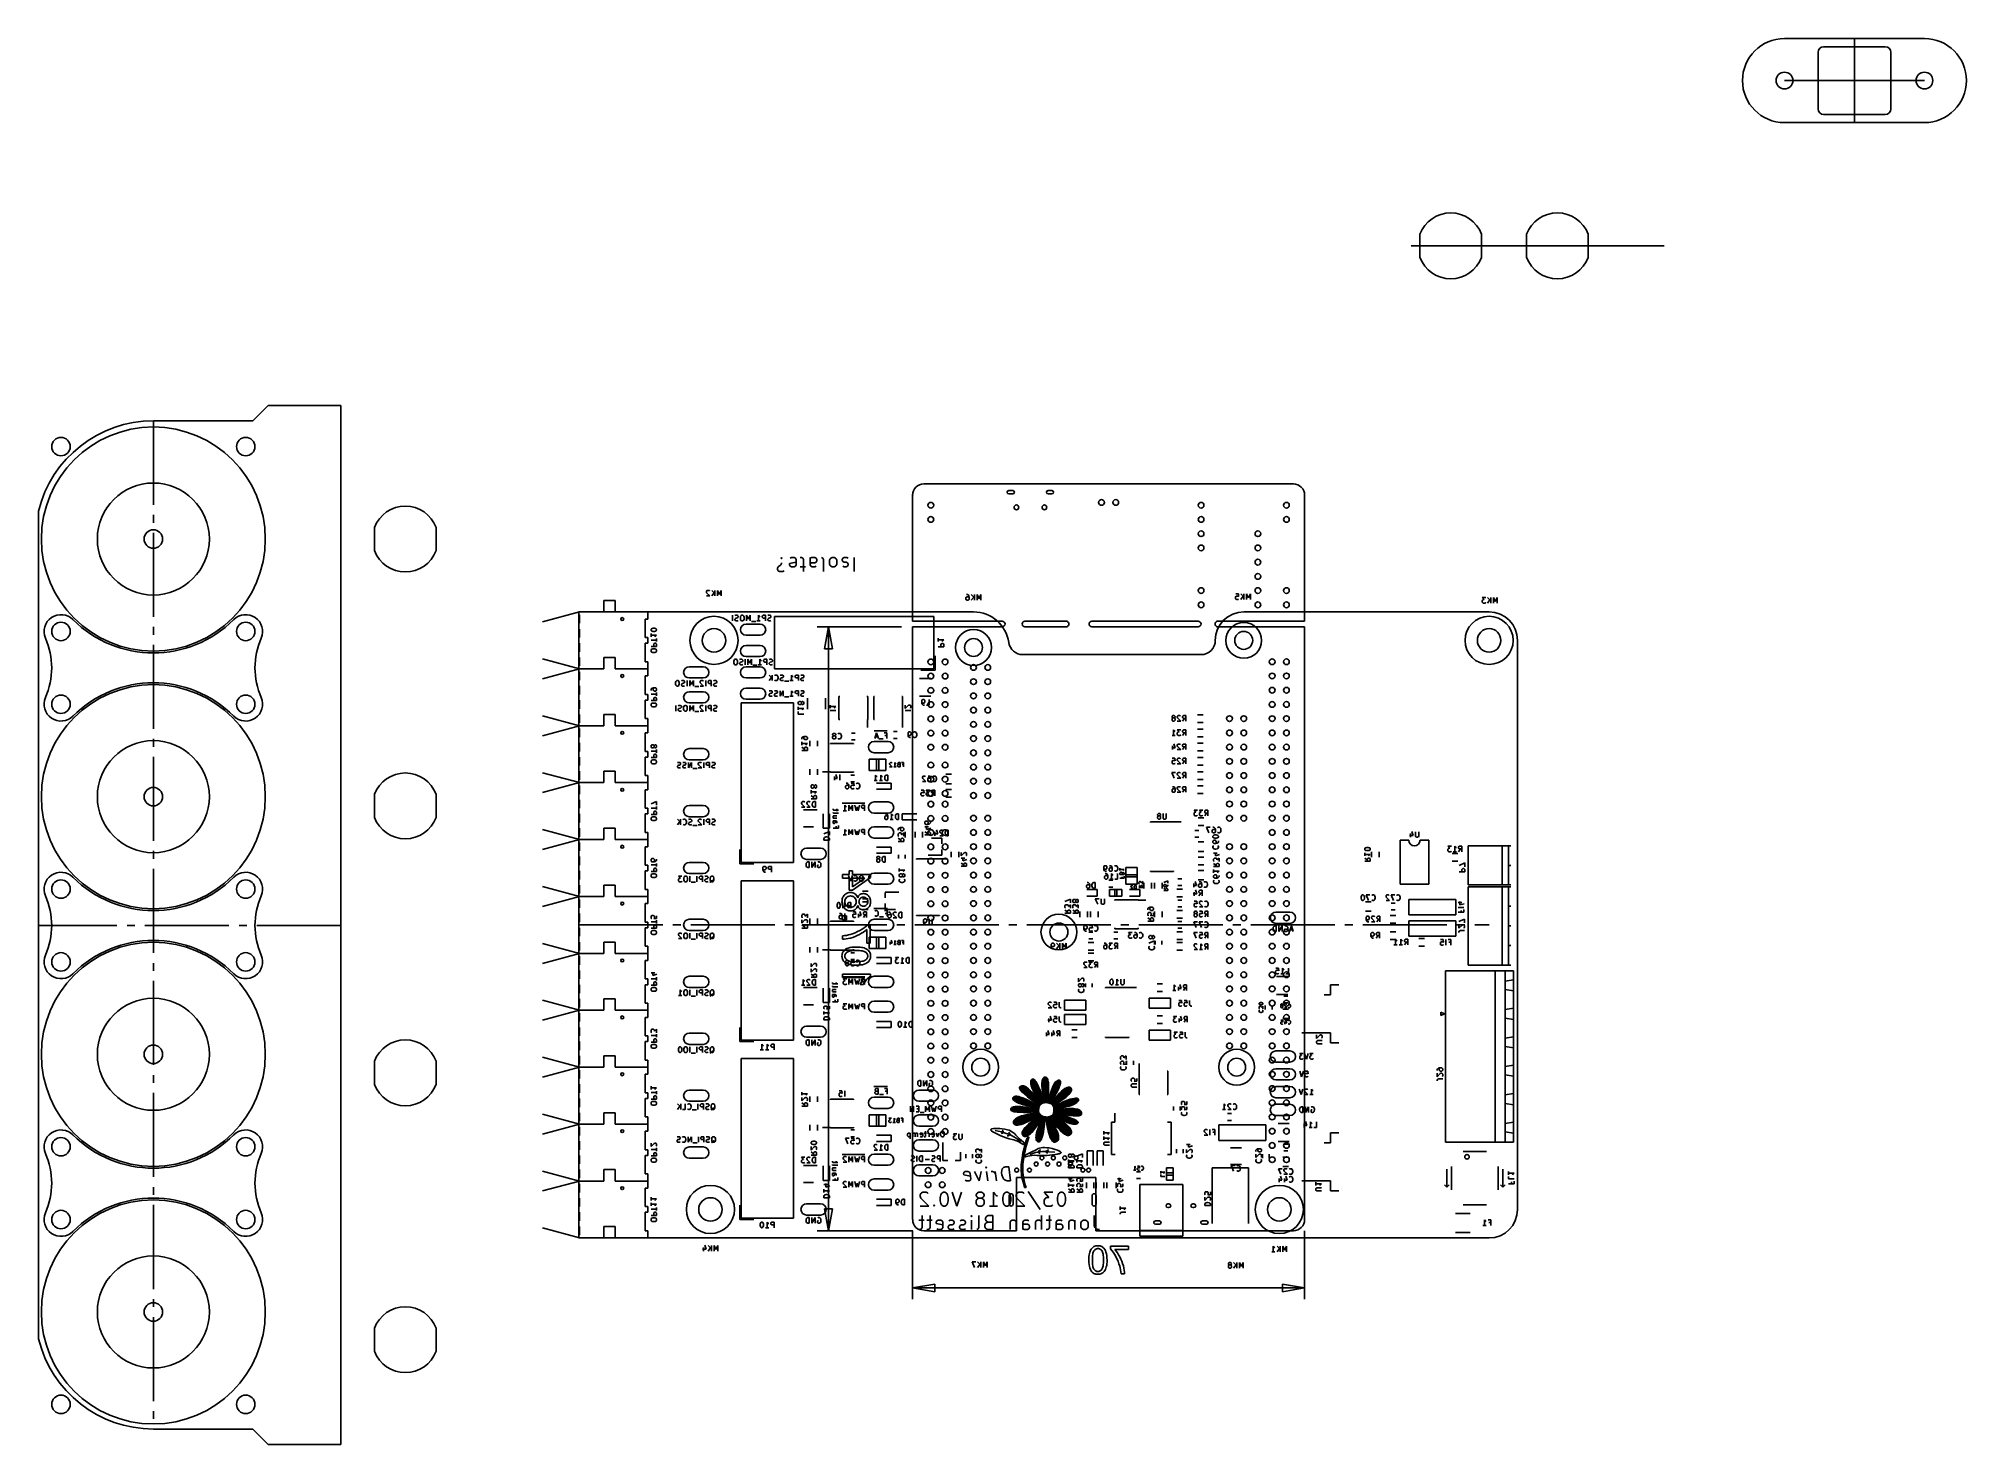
# Model space of a CAD drawing. Extents: x -21 to 324, y -93 to 158.
import ezdxf

# ---------------------------------------------------------------- set-up
doc = ezdxf.new("R2010")
doc.units = 0
doc.header["$LTSCALE"] = 10
doc.linetypes.add('TSCENTER', pattern=[2, 1.5, -0.18, 0.14, -0.18])
doc.layers.add('BLACK', color=7, linetype='CONTINUOUS')
doc.layers.add('Layer_1', color=7, linetype='CONTINUOUS')

msp = doc.modelspace()

# ---------------------------------------------------------------- linework, layer by layer
at = {"layer": 'BLACK', "color": 7, "linetype": 'CONTINUOUS'}
for p, q in [((135.61, 54.33), (135.61, 76.83)), ((203.61, 78.83), (137.61, 78.83)), ((153.49, 77.65), (152.79, 77.65)), ((153.49, 77.05), (152.79, 77.05)), ((159.79, 77.65), (160.49, 77.65)), ((159.79, 77.05), (160.49, 77.05)), ((205.61, 54.33), (205.61, 76.83)), ((112.06, 65.56), (112.18, 65.68)), ((112.18, 65.45), (112.06, 65.56)), ((112.18, 65.68), (112.3, 65.56)), ((112.18, 65.45), (112.18, 65.68)), ((112.3, 65.56), (112.18, 65.45)), ((113.73, 65.56), (113.97, 65.68)), ((113.97, 65.68), (114.45, 65.68)), ((114.45, 65.68), (114.68, 65.56)), ((114.68, 65.56), (114.8, 65.33)), ((115.75, 65.68), (115.52, 65.68)), ((115.99, 65.56), (115.75, 65.68)), ((116.11, 65.33), (115.99, 65.56)), ((117.3, 65.68), (117.3, 64.37)), ((117.3, 65.56), (117.54, 65.68)), ((117.54, 65.68), (118.14, 65.68)), ((118.14, 65.68), (118.37, 65.56)), ((118.37, 65.56), (118.49, 65.33)), ((119.33, 65.68), (119.56, 65.56)), ((119.56, 65.56), (119.68, 65.33)), ((120.75, 65.21), (120.87, 65.45)), ((120.87, 65.45), (120.99, 65.56)), ((120.99, 65.56), (121.23, 65.68)), ((121.23, 65.68), (121.59, 65.68)), ((121.59, 65.68), (121.83, 65.56)), ((121.83, 65.56), (121.95, 65.45)), ((121.95, 65.45), (122.06, 65.21)), ((123.14, 65.56), (123.02, 65.33)), ((123.37, 65.68), (123.14, 65.56)), ((123.85, 65.68), (123.37, 65.68)), ((124.09, 65.56), (123.85, 65.68)), ((125.16, 65.68), (125.16, 63.18)), ((111.47, 63.78), (111.59, 64.02)), ((111.47, 63.54), (111.47, 63.78)), ((111.59, 63.3), (111.47, 63.54)), ((111.59, 64.02), (111.71, 64.14)), ((111.83, 63.18), (111.59, 63.3)), ((111.71, 64.14), (111.95, 64.25)), ((112.42, 63.18), (111.83, 63.18)), ((111.95, 64.25), (112.06, 64.37)), ((112.06, 64.37), (112.18, 64.61)), ((112.18, 64.61), (112.18, 64.73)), ((112.66, 63.3), (112.42, 63.18)), ((113.61, 64.61), (114.8, 64.85)), ((113.61, 64.37), (113.61, 64.61)), ((113.73, 64.14), (113.61, 64.37)), ((113.97, 64.02), (113.73, 64.14)), ((114.45, 64.02), (113.97, 64.02)), ((114.68, 64.14), (114.45, 64.02)), ((114.8, 64.37), (114.68, 64.14)), ((114.8, 65.33), (114.8, 64.37)), ((116.47, 64.02), (115.52, 64.02)), ((116.11, 63.18), (116.11, 65.33)), ((117.54, 64.73), (117.3, 64.61)), ((117.3, 64.37), (117.42, 64.14)), ((117.42, 64.14), (117.66, 64.02)), ((118.14, 64.73), (117.54, 64.73)), ((117.66, 64.02), (118.14, 64.02)), ((118.37, 64.85), (118.14, 64.73)), ((118.14, 64.02), (118.37, 64.14)), ((118.49, 65.09), (118.37, 64.85)), ((118.49, 65.33), (118.49, 65.09)), ((119.68, 65.33), (119.68, 63.18)), ((120.75, 64.49), (120.75, 65.21)), ((120.87, 64.25), (120.75, 64.49)), ((120.99, 64.14), (120.87, 64.25)), ((121.23, 64.02), (120.99, 64.14)), ((121.59, 64.02), (121.23, 64.02)), ((121.83, 64.14), (121.59, 64.02)), ((121.95, 64.25), (121.83, 64.14)), ((122.06, 64.49), (121.95, 64.25)), ((122.06, 65.21), (122.06, 64.49)), ((123.02, 65.33), (123.02, 65.21)), ((123.02, 65.21), (123.14, 64.97)), ((123.14, 64.97), (123.37, 64.85)), ((123.37, 64.02), (123.14, 64.14)), ((123.37, 64.85), (123.73, 64.85)), ((123.73, 64.02), (123.37, 64.02)), ((123.73, 64.85), (123.97, 64.73)), ((123.97, 64.14), (123.73, 64.02)), ((123.97, 64.73), (124.09, 64.49)), ((124.09, 64.37), (123.97, 64.14)), ((124.09, 64.49), (124.09, 64.37)), ((98.82, 59.73), (98.77, 59.64)), ((98.77, 59.64), (98.77, 59.54)), ((98.77, 59.54), (98.82, 59.4)), ((99.39, 58.83), (98.77, 58.83)), ((98.87, 59.78), (98.82, 59.73)), ((98.82, 59.4), (99.39, 58.83)), ((98.96, 59.83), (98.87, 59.78)), ((99.2, 59.83), (98.96, 59.83)), ((99.3, 59.78), (99.2, 59.83)), ((99.34, 59.73), (99.3, 59.78)), ((99.73, 59.83), (100.3, 59.26)), ((99.73, 58.83), (100.15, 59.4)), ((100.3, 58.83), (100.3, 59.83)), ((101.11, 59.12), (100.77, 59.83)), ((100.77, 59.83), (100.77, 58.83)), ((101.44, 59.83), (101.11, 59.12)), ((101.44, 58.83), (101.44, 59.83)), ((145.13, 58.5), (145.18, 58.59)), ((145.18, 58.59), (145.22, 58.64)), ((145.22, 59.07), (145.41, 59.07)), ((145.22, 58.64), (145.32, 58.69)), ((145.32, 58.69), (145.51, 58.69)), ((145.41, 59.07), (145.51, 59.02)), ((145.51, 59.02), (145.56, 58.97)), ((145.51, 58.69), (145.6, 58.64)), ((145.56, 58.97), (145.65, 58.83)), ((145.6, 58.64), (145.65, 58.59)), ((145.65, 58.83), (145.7, 58.64)), ((145.65, 58.59), (145.7, 58.5)), ((145.7, 58.64), (145.7, 58.26)), ((146.08, 59.07), (146.65, 58.5)), ((146.08, 58.07), (146.51, 58.64)), ((146.65, 58.07), (146.65, 59.07)), ((147.46, 58.35), (147.13, 59.07)), ((147.13, 59.07), (147.13, 58.07)), ((147.79, 59.07), (147.46, 58.35)), ((147.79, 58.07), (147.79, 59.07)), ((193.31, 58.72), (193.26, 58.62)), ((193.26, 58.62), (193.26, 58.39)), ((193.31, 59.19), (193.78, 59.19)), ((193.36, 58.77), (193.31, 58.72)), ((193.45, 58.81), (193.36, 58.77)), ((193.69, 58.81), (193.45, 58.81)), ((193.78, 58.77), (193.69, 58.81)), ((193.78, 59.19), (193.83, 58.72)), ((193.83, 58.72), (193.78, 58.77)), ((194.21, 59.19), (194.78, 58.62)), ((194.21, 58.19), (194.64, 58.77)), ((194.78, 58.19), (194.78, 59.19)), ((195.59, 58.48), (195.26, 59.19)), ((195.26, 59.19), (195.26, 58.19)), ((195.93, 59.19), (195.59, 58.48)), ((195.93, 58.19), (195.93, 59.19)), ((237.95, 58.56), (237.33, 58.56)), ((237.33, 58.56), (237.66, 58.18)), ((238.28, 58.56), (238.85, 57.99)), ((238.85, 57.56), (238.85, 58.56)), ((239.66, 57.85), (239.33, 58.56)), ((239.33, 58.56), (239.33, 57.56)), ((240, 58.56), (239.66, 57.85)), ((240, 57.56), (240, 58.56)), ((76.13, 55.98), (69.52, 54.2)), ((146.48, 55.98), (76, 55.98)), ((76, 55.98), (76, -55.78)), ((80.44, 55.98), (76.13, 55.98)), ((76.13, 53.95), (76.13, 55.47)), ((80.44, 58.01), (82.48, 58.01)), ((80.44, 55.98), (80.44, 58.01)), ((82.48, 58.01), (82.48, 55.98)), ((88.32, 55.98), (82.48, 55.98)), ((88.32, 54.71), (88.32, 55.98)), ((103.46, 54.38), (103.46, 55.38)), ((104.03, 55.38), (103.88, 55.34)), ((104.27, 55.38), (104.03, 55.38)), ((104.36, 55.34), (104.27, 55.38)), ((104.41, 55.29), (104.36, 55.34)), ((104.46, 55.19), (104.41, 55.29)), ((104.41, 55), (104.46, 55.1)), ((104.46, 55.1), (104.46, 55.19)), ((104.88, 55.24), (104.84, 55.05)), ((104.98, 55.34), (104.88, 55.24)), ((105.08, 55.38), (104.98, 55.34)), ((105.27, 55.38), (105.08, 55.38)), ((105.36, 55.34), (105.27, 55.38)), ((105.46, 55.24), (105.36, 55.34)), ((105.5, 55.05), (105.46, 55.24)), ((106.27, 54.67), (105.93, 55.38)), ((105.93, 55.38), (105.93, 54.38)), ((106.6, 55.38), (106.27, 54.67)), ((106.6, 54.38), (106.6, 55.38)), ((108.08, 54.38), (108.08, 55.38)), ((108.08, 55.38), (108.17, 55.24)), ((108.17, 55.24), (108.27, 55.15)), ((108.27, 55.15), (108.36, 55.1)), ((108.79, 55.29), (108.74, 55.19)), ((108.74, 55.19), (108.74, 55.05)), ((108.84, 55.34), (108.79, 55.29)), ((108.93, 55.38), (108.84, 55.34)), ((109.31, 55.38), (108.93, 55.38)), ((109.31, 54.38), (109.31, 55.38)), ((109.88, 55.38), (109.74, 55.34)), ((110.12, 55.38), (109.88, 55.38)), ((110.22, 55.34), (110.12, 55.38)), ((110.27, 55.29), (110.22, 55.34)), ((110.31, 55.19), (110.27, 55.29)), ((110.27, 55), (110.31, 55.1)), ((110.31, 55.1), (110.31, 55.19)), ((110.91, 55.19), (110.91, 45.84)), ((139.39, 55.19), (110.91, 55.19)), ((139.39, 45.84), (139.39, 55.19)), ((145.13, 58.26), (145.13, 58.5)), ((145.18, 58.16), (145.13, 58.26)), ((145.22, 58.12), (145.18, 58.16)), ((145.32, 58.07), (145.22, 58.12)), ((145.51, 58.07), (145.32, 58.07)), ((145.6, 58.12), (145.51, 58.07)), ((145.65, 58.16), (145.6, 58.12)), ((145.7, 58.26), (145.65, 58.16)), ((193.26, 58.39), (193.31, 58.29)), ((193.31, 58.29), (193.36, 58.24)), ((193.36, 58.24), (193.45, 58.19)), ((193.45, 58.19), (193.69, 58.19)), ((193.69, 58.19), (193.78, 58.24)), ((193.78, 58.24), (193.83, 58.29)), ((194.74, 55.98), (238.56, 55.98)), ((237.38, 58.08), (237.33, 57.99)), ((237.33, 57.99), (237.33, 57.75)), ((237.33, 57.75), (237.38, 57.65)), ((237.43, 58.13), (237.38, 58.08)), ((237.38, 57.65), (237.43, 57.61)), ((237.52, 58.18), (237.43, 58.13)), ((237.43, 57.61), (237.52, 57.56)), ((237.66, 58.18), (237.52, 58.18)), ((237.52, 57.56), (237.81, 57.56)), ((237.81, 57.56), (237.9, 57.61)), ((237.9, 57.61), (237.95, 57.65)), ((238.28, 57.56), (238.71, 58.13)), ((76.13, 51.41), (76.13, 52.93)), ((87.81, 54.71), (88.32, 54.71)), ((87.81, 51.41), (87.81, 54.71)), ((88.93, 52.92), (88.88, 52.83)), ((88.88, 52.83), (88.88, 52.73)), ((88.88, 52.73), (88.93, 52.64)), ((88.88, 52.11), (88.88, 51.54)), ((88.88, 51.83), (89.88, 51.83)), ((88.98, 52.97), (88.93, 52.92)), ((88.93, 52.64), (88.98, 52.59)), ((89.07, 53.02), (88.98, 52.97)), ((88.98, 52.59), (89.07, 52.54)), ((89.26, 53.07), (89.07, 53.02)), ((89.07, 52.54), (89.26, 52.5)), ((89.5, 53.07), (89.26, 53.07)), ((89.26, 52.5), (89.5, 52.5)), ((89.69, 53.02), (89.5, 53.07)), ((89.5, 52.5), (89.69, 52.54)), ((89.74, 51.73), (89.64, 51.64)), ((89.79, 52.97), (89.69, 53.02)), ((89.69, 52.54), (89.79, 52.59)), ((89.88, 51.83), (89.74, 51.73)), ((89.83, 52.92), (89.79, 52.97)), ((89.79, 52.59), (89.83, 52.64)), ((89.88, 52.83), (89.83, 52.92)), ((89.83, 52.64), (89.88, 52.73)), ((89.88, 52.73), (89.88, 52.83)), ((103.88, 54.67), (103.93, 54.77)), ((103.88, 54.58), (103.88, 54.67)), ((103.93, 54.48), (103.88, 54.58)), ((103.93, 54.77), (103.98, 54.81)), ((103.98, 54.43), (103.93, 54.48)), ((103.98, 54.81), (104.08, 54.86)), ((104.08, 54.38), (103.98, 54.43)), ((104.08, 54.86), (104.27, 54.91)), ((104.31, 54.38), (104.08, 54.38)), ((104.27, 54.91), (104.36, 54.96)), ((104.46, 54.43), (104.31, 54.38)), ((104.36, 54.96), (104.41, 55)), ((104.84, 55.05), (104.84, 54.72)), ((104.84, 54.72), (104.88, 54.53)), ((104.88, 54.53), (104.98, 54.43)), ((104.98, 54.43), (105.08, 54.38)), ((105.08, 54.38), (105.27, 54.38)), ((105.27, 54.38), (105.36, 54.43)), ((105.36, 54.43), (105.46, 54.53)), ((105.46, 54.53), (105.5, 54.72)), ((105.5, 54.72), (105.5, 55.05)), ((105.86, 53.81), (108.36, 53.81)), ((105.86, 51.81), (108.36, 51.81)), ((107.6, 54.29), (106.84, 54.29)), ((107.79, 54.38), (108.36, 54.38)), ((108.74, 55.05), (108.79, 54.96)), ((108.79, 54.96), (108.84, 54.91)), ((108.84, 54.91), (108.93, 54.86)), ((108.93, 54.86), (109.31, 54.86)), ((109.74, 54.67), (109.79, 54.77)), ((109.74, 54.58), (109.74, 54.67)), ((109.79, 54.48), (109.74, 54.58)), ((109.79, 54.77), (109.84, 54.81)), ((109.84, 54.43), (109.79, 54.48)), ((109.84, 54.81), (109.93, 54.86)), ((109.93, 54.38), (109.84, 54.43)), ((109.93, 54.86), (110.12, 54.91)), ((110.17, 54.38), (109.93, 54.38)), ((110.12, 54.91), (110.22, 54.96)), ((110.31, 54.43), (110.17, 54.38)), ((110.22, 54.96), (110.27, 55)), ((118.58, 53.33), (133.61, 53.33)), ((120.58, 53.33), (119.88, 49.39)), ((121.27, 49.39), (120.58, 53.33)), ((120.58, -54.51), (120.58, 53.33)), ((151.61, 54.33), (135.61, 54.33)), ((135.61, -52.51), (135.61, 53.33)), ((151.61, 53.33), (135.61, 53.33)), ((162.99, 54.33), (155.66, 54.33)), ((162.99, 53.33), (155.66, 53.33)), ((186.61, 54.33), (167.61, 54.33)), ((186.61, 53.33), (167.61, 53.33)), ((205.61, 54.33), (190.11, 54.33)), ((205.61, 53.33), (190.11, 53.33)), ((205.61, -52.51), (205.61, 53.33)), ((76.13, 48.87), (76.13, 50.39)), ((88.32, 51.41), (87.81, 51.41)), ((87.81, 50.39), (88.32, 50.39)), ((87.81, 47.09), (87.81, 50.39)), ((88.32, 50.39), (88.32, 51.41)), ((88.88, 50.97), (89.88, 50.97)), ((88.88, 49.83), (89.88, 49.83)), ((88.93, 49.26), (88.88, 49.16)), ((88.88, 49.16), (88.88, 48.97)), ((88.88, 48.97), (88.93, 48.88)), ((89.02, 49.35), (88.93, 49.26)), ((88.93, 48.88), (89.02, 48.78)), ((89.22, 49.4), (89.02, 49.35)), ((89.02, 48.78), (89.22, 48.73)), ((89.55, 49.4), (89.22, 49.4)), ((89.22, 48.73), (89.55, 48.73)), ((89.41, 50.3), (89.36, 50.21)), ((89.36, 50.21), (89.36, 49.83)), ((89.45, 50.35), (89.41, 50.3)), ((89.55, 50.4), (89.45, 50.35)), ((89.69, 50.4), (89.55, 50.4)), ((89.74, 49.35), (89.55, 49.4)), ((89.55, 48.73), (89.74, 48.78)), ((89.64, 51.64), (89.6, 51.54)), ((89.79, 50.35), (89.69, 50.4)), ((89.83, 49.26), (89.74, 49.35)), ((89.74, 48.78), (89.83, 48.88)), ((89.83, 50.3), (89.79, 50.35)), ((89.88, 50.21), (89.83, 50.3)), ((89.88, 49.16), (89.83, 49.26)), ((89.83, 48.88), (89.88, 48.97)), ((89.88, 50.69), (89.88, 51.26)), ((89.88, 49.83), (89.88, 50.21)), ((89.88, 48.97), (89.88, 49.16)), ((105.86, 50), (108.36, 50)), ((119.88, 49.39), (121.27, 49.39)), ((140.19, 51.3), (140.19, 50.73)), ((140.19, 51.02), (141.19, 51.02)), ((140.19, 49.78), (141.19, 49.78)), ((140.71, 50.26), (140.67, 50.16)), ((140.67, 50.16), (140.67, 49.78)), ((140.76, 50.3), (140.71, 50.26)), ((140.86, 50.35), (140.76, 50.3)), ((141, 50.35), (140.86, 50.35)), ((140.95, 50.83), (140.9, 50.73)), ((141.05, 50.92), (140.95, 50.83)), ((141.1, 50.3), (141, 50.35)), ((141.19, 51.02), (141.05, 50.92)), ((141.14, 50.26), (141.1, 50.3)), ((141.19, 50.16), (141.14, 50.26)), ((141.19, 49.78), (141.19, 50.16)), ((187.12, 48.36), (155.28, 48.36)), ((243.64, -50.7), (243.64, 50.9)), ((76.13, 45.82), (69.52, 47.6)), ((76.13, 45.82), (69.52, 44.04)), ((76.13, 46.33), (76.13, 47.85)), ((80.44, 45.82), (76.13, 45.82)), ((80.44, 45.82), (76.13, 45.82)), ((76.13, 43.79), (76.13, 45.31)), ((80.44, 45.82), (80.44, 47.85)), ((80.44, 47.85), (82.48, 47.85)), ((80.44, 47.85), (82.48, 47.85)), ((80.44, 45.82), (80.44, 47.85)), ((82.48, 47.85), (82.48, 45.82)), ((82.48, 47.85), (82.48, 45.82)), ((82.48, 45.82), (88.32, 45.82)), ((88.32, 45.82), (82.48, 45.82)), ((88.32, 47.09), (87.81, 47.09)), ((88.32, 47.09), (88.32, 45.82)), ((88.32, 44.55), (88.32, 45.82)), ((95.7, 46.19), (98.2, 46.19)), ((103.71, 47.4), (103.66, 47.21)), ((103.66, 47.21), (103.66, 46.88)), ((103.66, 46.88), (103.71, 46.69)), ((103.81, 47.5), (103.71, 47.4)), ((103.71, 46.69), (103.81, 46.59)), ((103.9, 47.54), (103.81, 47.5)), ((103.81, 46.59), (103.9, 46.54)), ((104.09, 47.54), (103.9, 47.54)), ((103.9, 46.54), (104.09, 46.54)), ((104.19, 47.5), (104.09, 47.54)), ((104.09, 46.54), (104.19, 46.59)), ((104.28, 47.4), (104.19, 47.5)), ((104.19, 46.59), (104.28, 46.69)), ((104.33, 47.21), (104.28, 47.4)), ((104.28, 46.69), (104.33, 46.88)), ((104.33, 46.88), (104.33, 47.21)), ((104.85, 47.54), (104.71, 47.5)), ((104.71, 46.83), (104.76, 46.92)), ((104.71, 46.73), (104.71, 46.83)), ((104.76, 46.64), (104.71, 46.73)), ((104.76, 46.92), (104.81, 46.97)), ((104.81, 46.59), (104.76, 46.64)), ((104.81, 46.97), (104.9, 47.02)), ((104.9, 46.54), (104.81, 46.59)), ((105.09, 47.54), (104.85, 47.54)), ((104.9, 47.02), (105.09, 47.07)), ((105.14, 46.54), (104.9, 46.54)), ((105.19, 47.5), (105.09, 47.54)), ((105.09, 47.07), (105.19, 47.11)), ((105.28, 46.59), (105.14, 46.54)), ((105.23, 47.45), (105.19, 47.5)), ((105.19, 47.11), (105.23, 47.16)), ((105.28, 47.35), (105.23, 47.45)), ((105.23, 47.16), (105.28, 47.26)), ((105.28, 47.26), (105.28, 47.35)), ((105.71, 46.54), (105.71, 47.54)), ((105.86, 48), (108.36, 48)), ((105.86, 46.19), (108.36, 46.19)), ((106.52, 46.83), (106.19, 47.54)), ((106.19, 47.54), (106.19, 46.54)), ((106.85, 47.54), (106.52, 46.83)), ((106.85, 46.54), (106.85, 47.54)), ((107.85, 46.45), (107.09, 46.45)), ((108.04, 46.54), (108.61, 46.54)), ((108.33, 46.54), (108.33, 47.54)), ((108.33, 47.54), (108.42, 47.4)), ((108.42, 47.4), (108.52, 47.3)), ((108.52, 47.3), (108.61, 47.26)), ((109.04, 47.45), (109, 47.35)), ((109, 47.35), (109, 47.21)), ((109, 47.21), (109.04, 47.11)), ((109.09, 47.5), (109.04, 47.45)), ((109.04, 47.11), (109.09, 47.07)), ((109.19, 47.54), (109.09, 47.5)), ((109.09, 47.07), (109.19, 47.02)), ((109.57, 47.54), (109.19, 47.54)), ((109.19, 47.02), (109.57, 47.02)), ((109.57, 46.54), (109.57, 47.54)), ((110.14, 47.54), (110, 47.5)), ((110, 46.83), (110.04, 46.92)), ((110, 46.73), (110, 46.83)), ((110.04, 46.64), (110, 46.73)), ((110.04, 46.92), (110.09, 46.97)), ((110.09, 46.59), (110.04, 46.64)), ((110.09, 46.97), (110.19, 47.02)), ((110.19, 46.54), (110.09, 46.59)), ((110.38, 47.54), (110.14, 47.54)), ((110.19, 47.02), (110.38, 47.07)), ((110.42, 46.54), (110.19, 46.54)), ((110.47, 47.5), (110.38, 47.54)), ((110.38, 47.07), (110.47, 47.11)), ((110.57, 46.59), (110.42, 46.54)), ((110.52, 47.45), (110.47, 47.5)), ((110.47, 47.11), (110.52, 47.16)), ((110.57, 47.35), (110.52, 47.45)), ((110.52, 47.16), (110.57, 47.26)), ((110.57, 47.26), (110.57, 47.35)), ((110.91, 45.84), (139.39, 45.84)), ((139.64, 45.59), (137.1, 45.59)), ((139.64, 45.59), (139.64, 48.13)), ((76.13, 41.25), (76.13, 42.77)), ((87.81, 44.55), (88.32, 44.55)), ((87.81, 41.25), (87.81, 44.55)), ((88.88, 42.14), (88.93, 42.24)), ((88.88, 41.95), (88.88, 42.14)), ((88.93, 42.24), (88.98, 42.29)), ((88.98, 42.29), (89.12, 42.38)), ((89.12, 42.38), (89.31, 42.43)), ((89.26, 42.24), (89.31, 42.34)), ((89.26, 42.05), (89.26, 42.24)), ((89.31, 41.95), (89.26, 42.05)), ((89.31, 42.43), (89.69, 42.43)), ((89.31, 42.34), (89.36, 42.38)), ((89.36, 41.91), (89.31, 41.95)), ((89.36, 42.38), (89.45, 42.43)), ((89.45, 41.86), (89.36, 41.91)), ((89.69, 41.86), (89.45, 41.86)), ((89.69, 42.43), (89.79, 42.38)), ((89.79, 41.91), (89.69, 41.86)), ((89.79, 42.38), (89.83, 42.34)), ((89.83, 41.95), (89.79, 41.91)), ((89.83, 42.34), (89.88, 42.24)), ((89.88, 42.05), (89.83, 41.95)), ((89.88, 42.24), (89.88, 42.05)), ((89.88, 41), (89.88, 41.57)), ((93.31, 43.59), (93.26, 43.4)), ((93.26, 43.4), (93.26, 43.07)), ((93.26, 43.07), (93.31, 42.88)), ((93.41, 43.69), (93.31, 43.59)), ((93.31, 42.88), (93.41, 42.78)), ((93.5, 43.73), (93.41, 43.69)), ((93.41, 42.78), (93.5, 42.73)), ((93.69, 43.73), (93.5, 43.73)), ((93.5, 42.73), (93.69, 42.73)), ((93.79, 43.69), (93.69, 43.73)), ((93.69, 42.73), (93.79, 42.78)), ((93.88, 43.59), (93.79, 43.69)), ((93.79, 42.78), (93.88, 42.88)), ((93.93, 43.4), (93.88, 43.59)), ((93.88, 42.88), (93.93, 43.07)), ((93.93, 43.07), (93.93, 43.4)), ((94.45, 43.73), (94.31, 43.69)), ((94.31, 43.02), (94.36, 43.11)), ((94.31, 42.92), (94.31, 43.02)), ((94.36, 42.83), (94.31, 42.92)), ((94.36, 43.11), (94.41, 43.16)), ((94.41, 42.78), (94.36, 42.83)), ((94.41, 43.16), (94.5, 43.21)), ((94.5, 42.73), (94.41, 42.78)), ((94.69, 43.73), (94.45, 43.73)), ((94.5, 43.21), (94.69, 43.26)), ((94.74, 42.73), (94.5, 42.73)), ((94.79, 43.69), (94.69, 43.73)), ((94.69, 43.26), (94.79, 43.3)), ((94.88, 42.78), (94.74, 42.73)), ((94.84, 43.64), (94.79, 43.69)), ((94.79, 43.3), (94.84, 43.35)), ((94.88, 43.54), (94.84, 43.64)), ((94.84, 43.35), (94.88, 43.45)), ((94.88, 43.45), (94.88, 43.54)), ((95.31, 42.73), (95.31, 43.73)), ((95.7, 44.19), (98.2, 44.19)), ((95.7, 41.74), (98.2, 41.74)), ((96.12, 43.02), (95.79, 43.73)), ((95.79, 43.73), (95.79, 42.73)), ((96.45, 43.73), (96.12, 43.02)), ((96.45, 42.73), (96.45, 43.73)), ((97.45, 42.64), (96.69, 42.64)), ((97.69, 43.64), (97.65, 43.54)), ((97.65, 43.54), (97.65, 43.45)), ((97.65, 43.45), (97.69, 43.3)), ((98.26, 42.73), (97.65, 42.73)), ((97.74, 43.69), (97.69, 43.64)), ((97.69, 43.3), (98.26, 42.73)), ((97.84, 43.73), (97.74, 43.69)), ((98.07, 43.73), (97.84, 43.73)), ((98.17, 43.69), (98.07, 43.73)), ((98.22, 43.64), (98.17, 43.69)), ((98.65, 42.73), (98.65, 43.73)), ((99.12, 43.64), (99.07, 43.54)), ((99.07, 43.54), (99.07, 43.4)), ((99.07, 43.4), (99.12, 43.3)), ((99.17, 43.69), (99.12, 43.64)), ((99.12, 43.3), (99.17, 43.26)), ((99.26, 43.73), (99.17, 43.69)), ((99.17, 43.26), (99.26, 43.21)), ((99.65, 43.73), (99.26, 43.73)), ((99.26, 43.21), (99.65, 43.21)), ((99.65, 42.73), (99.65, 43.73)), ((100.22, 43.73), (100.07, 43.69)), ((100.07, 43.02), (100.12, 43.11)), ((100.07, 42.92), (100.07, 43.02)), ((100.12, 42.83), (100.07, 42.92)), ((100.12, 43.11), (100.17, 43.16)), ((100.17, 42.78), (100.12, 42.83)), ((100.17, 43.16), (100.26, 43.21)), ((100.26, 42.73), (100.17, 42.78)), ((100.45, 43.73), (100.22, 43.73)), ((100.26, 43.21), (100.45, 43.26)), ((100.5, 42.73), (100.26, 42.73)), ((100.55, 43.69), (100.45, 43.73)), ((100.45, 43.26), (100.55, 43.3)), ((100.65, 42.78), (100.5, 42.73)), ((100.6, 43.64), (100.55, 43.69)), ((100.55, 43.3), (100.6, 43.35)), ((100.65, 43.54), (100.6, 43.64)), ((100.6, 43.35), (100.65, 43.45)), ((100.65, 43.45), (100.65, 43.54)), ((105.86, 44.19), (108.36, 44.19)), ((105.86, 42.38), (108.36, 42.38)), ((109.96, 44.72), (110.54, 44.15)), ((109.96, 43.72), (110.39, 44.29)), ((110.11, 41.92), (109.96, 41.88)), ((110.01, 41.3), (110.06, 41.35)), ((110.06, 41.35), (110.16, 41.4)), ((110.35, 41.92), (110.11, 41.92)), ((110.16, 41.4), (110.35, 41.45)), ((110.44, 41.88), (110.35, 41.92)), ((110.35, 41.45), (110.44, 41.49)), ((110.49, 41.83), (110.44, 41.88)), ((110.44, 41.49), (110.49, 41.54)), ((110.54, 41.73), (110.49, 41.83)), ((110.49, 41.54), (110.54, 41.64)), ((110.54, 43.72), (110.54, 44.72)), ((110.54, 41.64), (110.54, 41.73)), ((111.06, 41.92), (110.92, 41.88)), ((111.01, 44.67), (110.96, 44.62)), ((110.96, 43.81), (111.01, 43.76)), ((110.96, 41.3), (111.01, 41.35)), ((111.16, 44.72), (111.01, 44.67)), ((111.01, 43.76), (111.16, 43.72)), ((111.01, 41.35), (111.11, 41.4)), ((111.3, 41.92), (111.06, 41.92)), ((111.11, 41.4), (111.3, 41.45)), ((111.25, 44.72), (111.16, 44.72)), ((111.16, 43.72), (111.25, 43.72)), ((111.39, 44.67), (111.25, 44.72)), ((111.25, 43.72), (111.39, 43.76)), ((111.39, 41.88), (111.3, 41.92)), ((111.3, 41.45), (111.39, 41.49)), ((111.49, 44.57), (111.39, 44.67)), ((111.39, 43.76), (111.49, 43.86)), ((111.44, 41.83), (111.39, 41.88)), ((111.39, 41.49), (111.44, 41.54)), ((111.49, 41.73), (111.44, 41.83)), ((111.44, 41.54), (111.49, 41.64)), ((111.54, 44.48), (111.49, 44.57)), ((111.49, 43.86), (111.54, 43.95)), ((111.49, 41.64), (111.49, 41.73)), ((111.58, 44.29), (111.54, 44.48)), ((111.54, 43.95), (111.58, 44.15)), ((111.58, 44.15), (111.58, 44.29)), ((112.49, 41.92), (111.92, 40.92)), ((111.92, 40.92), (111.92, 41.92)), ((112.11, 44.72), (111.96, 44.67)), ((111.96, 44), (112.01, 44.1)), ((111.96, 43.91), (111.96, 44)), ((112.01, 43.81), (111.96, 43.91)), ((112.01, 44.1), (112.06, 44.15)), ((112.06, 43.76), (112.01, 43.81)), ((112.06, 44.15), (112.16, 44.19)), ((112.16, 43.72), (112.06, 43.76)), ((112.35, 44.72), (112.11, 44.72)), ((112.16, 44.19), (112.35, 44.24)), ((112.39, 43.72), (112.16, 43.72)), ((112.44, 44.67), (112.35, 44.72)), ((112.35, 44.24), (112.44, 44.29)), ((112.54, 43.76), (112.39, 43.72)), ((112.49, 44.62), (112.44, 44.67)), ((112.44, 44.29), (112.49, 44.34)), ((112.54, 44.53), (112.49, 44.62)), ((112.49, 44.34), (112.54, 44.43)), ((112.49, 40.92), (112.49, 41.92)), ((112.54, 44.43), (112.54, 44.53)), ((113.49, 43.62), (112.73, 43.62)), ((113.68, 43.72), (114.25, 43.72)), ((113.96, 43.72), (113.96, 44.72)), ((113.96, 44.72), (114.06, 44.57)), ((113.96, 40.92), (113.96, 41.92)), ((113.96, 41.92), (114.06, 41.78)), ((114.06, 44.57), (114.16, 44.48)), ((114.06, 41.78), (114.16, 41.68)), ((114.16, 44.48), (114.25, 44.43)), ((114.16, 41.68), (114.25, 41.64)), ((114.68, 44.62), (114.63, 44.53)), ((114.63, 44.53), (114.63, 44.38)), ((114.63, 44.38), (114.68, 44.29)), ((114.68, 41.83), (114.63, 41.73)), ((114.63, 41.73), (114.63, 41.59)), ((114.63, 41.59), (114.68, 41.49)), ((114.73, 44.67), (114.68, 44.62)), ((114.68, 44.29), (114.73, 44.24)), ((114.73, 41.88), (114.68, 41.83)), ((114.68, 41.49), (114.73, 41.45)), ((114.82, 44.72), (114.73, 44.67)), ((114.73, 44.24), (114.82, 44.19)), ((114.82, 41.92), (114.73, 41.88)), ((114.73, 41.45), (114.82, 41.4)), ((115.2, 44.72), (114.82, 44.72)), ((114.82, 44.19), (115.2, 44.19)), ((115.2, 41.92), (114.82, 41.92)), ((114.82, 41.4), (115.2, 41.4)), ((115.2, 43.72), (115.2, 44.72)), ((115.2, 40.92), (115.2, 41.92)), ((115.77, 44.72), (115.63, 44.67)), ((115.63, 44), (115.68, 44.1)), ((115.63, 43.91), (115.63, 44)), ((115.68, 43.81), (115.63, 43.91)), ((115.77, 41.92), (115.63, 41.88)), ((115.68, 44.1), (115.73, 44.15)), ((115.73, 43.76), (115.68, 43.81)), ((115.68, 41.3), (115.73, 41.35)), ((115.73, 44.15), (115.82, 44.19)), ((115.82, 43.72), (115.73, 43.76)), ((115.73, 41.35), (115.82, 41.4)), ((116.01, 44.72), (115.77, 44.72)), ((116.01, 41.92), (115.77, 41.92)), ((115.82, 44.19), (116.01, 44.24)), ((116.06, 43.72), (115.82, 43.72)), ((115.82, 41.4), (116.01, 41.45)), ((116.11, 44.67), (116.01, 44.72)), ((116.01, 44.24), (116.11, 44.29)), ((116.11, 41.88), (116.01, 41.92)), ((116.01, 41.45), (116.11, 41.49)), ((116.2, 43.76), (116.06, 43.72)), ((116.16, 44.62), (116.11, 44.67)), ((116.11, 44.29), (116.16, 44.34)), ((116.16, 41.83), (116.11, 41.88)), ((116.11, 41.49), (116.16, 41.54)), ((116.2, 44.53), (116.16, 44.62)), ((116.16, 44.34), (116.2, 44.43)), ((116.2, 41.73), (116.16, 41.83)), ((116.16, 41.54), (116.2, 41.64)), ((116.2, 44.43), (116.2, 44.53)), ((116.2, 41.64), (116.2, 41.73)), ((137.85, 44.12), (136.85, 44.12)), ((137.85, 44.12), (138.85, 44.12)), ((76.13, 38.71), (76.13, 40.23)), ((88.32, 41.25), (87.81, 41.25)), ((87.81, 40.23), (88.32, 40.23)), ((87.81, 36.93), (87.81, 40.23)), ((88.32, 40.23), (88.32, 41.25)), ((88.88, 41.29), (89.88, 41.29)), ((88.88, 40.14), (89.88, 40.14)), ((88.93, 39.57), (88.88, 39.48)), ((88.88, 39.48), (88.88, 39.29)), ((88.88, 39.29), (88.93, 39.19)), ((89.02, 39.67), (88.93, 39.57)), ((88.93, 39.19), (89.02, 39.1)), ((89.22, 39.72), (89.02, 39.67)), ((89.02, 39.1), (89.22, 39.05)), ((89.55, 39.72), (89.22, 39.72)), ((89.22, 39.05), (89.55, 39.05)), ((89.41, 40.62), (89.36, 40.53)), ((89.36, 40.53), (89.36, 40.14)), ((89.45, 40.67), (89.41, 40.62)), ((89.55, 40.72), (89.45, 40.67)), ((89.69, 40.72), (89.55, 40.72)), ((89.74, 39.67), (89.55, 39.72)), ((89.55, 39.05), (89.74, 39.1)), ((89.79, 40.67), (89.69, 40.72)), ((89.83, 39.57), (89.74, 39.67)), ((89.74, 39.1), (89.83, 39.19)), ((89.83, 40.62), (89.79, 40.67)), ((89.88, 40.53), (89.83, 40.62)), ((89.88, 39.48), (89.83, 39.57)), ((89.83, 39.19), (89.88, 39.29)), ((89.88, 40.14), (89.88, 40.53)), ((89.88, 39.29), (89.88, 39.48)), ((93.31, 38.29), (93.31, 39.29)), ((93.88, 39.29), (93.74, 39.24)), ((93.74, 38.57), (93.79, 38.67)), ((93.74, 38.48), (93.74, 38.57)), ((93.79, 38.38), (93.74, 38.48)), ((93.79, 38.67), (93.84, 38.72)), ((93.84, 38.34), (93.79, 38.38)), ((93.84, 38.72), (93.93, 38.76)), ((93.93, 38.29), (93.84, 38.34)), ((94.12, 39.29), (93.88, 39.29)), ((93.93, 38.76), (94.12, 38.81)), ((94.17, 38.29), (93.93, 38.29)), ((94.22, 39.24), (94.12, 39.29)), ((94.12, 38.81), (94.22, 38.86)), ((94.31, 38.34), (94.17, 38.29)), ((94.26, 39.19), (94.22, 39.24)), ((94.22, 38.86), (94.26, 38.91)), ((94.31, 39.1), (94.26, 39.19)), ((94.26, 38.91), (94.31, 39)), ((94.31, 39), (94.31, 39.1)), ((94.74, 39.14), (94.69, 38.95)), ((94.69, 38.95), (94.69, 38.62)), ((94.69, 38.62), (94.74, 38.43)), ((94.84, 39.24), (94.74, 39.14)), ((94.74, 38.43), (94.84, 38.34)), ((94.93, 39.29), (94.84, 39.24)), ((94.84, 38.34), (94.93, 38.29)), ((95.12, 39.29), (94.93, 39.29)), ((94.93, 38.29), (95.12, 38.29)), ((95.22, 39.24), (95.12, 39.29)), ((95.12, 38.29), (95.22, 38.34)), ((95.31, 39.14), (95.22, 39.24)), ((95.22, 38.34), (95.31, 38.43)), ((95.36, 38.95), (95.31, 39.14)), ((95.31, 38.43), (95.36, 38.62)), ((95.36, 38.62), (95.36, 38.95)), ((95.7, 39.74), (98.2, 39.74)), ((96.12, 38.57), (95.79, 39.29)), ((95.79, 39.29), (95.79, 38.29)), ((96.45, 39.29), (96.12, 38.57)), ((96.45, 38.29), (96.45, 39.29)), ((97.45, 38.19), (96.69, 38.19)), ((97.69, 39.19), (97.65, 39.1)), ((97.65, 39.1), (97.65, 39)), ((97.65, 39), (97.69, 38.86)), ((98.26, 38.29), (97.65, 38.29)), ((97.74, 39.24), (97.69, 39.19)), ((97.69, 38.86), (98.26, 38.29)), ((97.84, 39.29), (97.74, 39.24)), ((98.07, 39.29), (97.84, 39.29)), ((98.17, 39.24), (98.07, 39.29)), ((98.22, 39.19), (98.17, 39.24)), ((98.65, 38.29), (98.65, 39.29)), ((99.12, 39.19), (99.07, 39.1)), ((99.07, 39.1), (99.07, 38.95)), ((99.07, 38.95), (99.12, 38.86)), ((99.17, 39.24), (99.12, 39.19)), ((99.12, 38.86), (99.17, 38.81)), ((99.26, 39.29), (99.17, 39.24)), ((99.17, 38.81), (99.26, 38.76)), ((99.65, 39.29), (99.26, 39.29)), ((99.26, 38.76), (99.65, 38.76)), ((99.65, 38.29), (99.65, 39.29)), ((100.22, 39.29), (100.07, 39.24)), ((100.07, 38.57), (100.12, 38.67)), ((100.07, 38.48), (100.07, 38.57)), ((100.12, 38.38), (100.07, 38.48)), ((100.12, 38.67), (100.17, 38.72)), ((100.17, 38.34), (100.12, 38.38)), ((100.17, 38.72), (100.26, 38.76)), ((100.26, 38.29), (100.17, 38.34)), ((100.45, 39.29), (100.22, 39.29)), ((100.26, 38.76), (100.45, 38.81)), ((100.5, 38.29), (100.26, 38.29)), ((100.55, 39.24), (100.45, 39.29)), ((100.45, 38.81), (100.55, 38.86)), ((100.65, 38.34), (100.5, 38.29)), ((100.6, 39.19), (100.55, 39.24)), ((100.55, 38.86), (100.6, 38.91)), ((100.65, 39.1), (100.6, 39.19)), ((100.6, 38.91), (100.65, 39)), ((100.65, 39), (100.65, 39.1)), ((114.33, 39.74), (104.98, 39.74)), ((104.98, 39.74), (104.98, 11.26)), ((105.86, 40.38), (108.36, 40.38)), ((109.96, 41.21), (110.01, 41.3)), ((109.96, 41.11), (109.96, 41.21)), ((110.01, 41.02), (109.96, 41.11)), ((110.06, 40.97), (110.01, 41.02)), ((110.16, 40.92), (110.06, 40.97)), ((110.39, 40.92), (110.16, 40.92)), ((110.54, 40.97), (110.39, 40.92)), ((110.92, 41.21), (110.96, 41.3)), ((110.92, 41.11), (110.92, 41.21)), ((110.96, 41.02), (110.92, 41.11)), ((111.01, 40.97), (110.96, 41.02)), ((111.11, 40.92), (111.01, 40.97)), ((111.35, 40.92), (111.11, 40.92)), ((111.49, 40.97), (111.35, 40.92)), ((113.49, 40.83), (112.73, 40.83)), ((113.68, 40.92), (114.25, 40.92)), ((114.33, 11.26), (114.33, 39.74)), ((115.17, 39.81), (115.22, 39.91)), ((115.17, 39.62), (115.17, 39.81)), ((115.22, 39.53), (115.17, 39.62)), ((115.17, 39.05), (115.17, 38.48)), ((115.17, 38.76), (116.17, 38.76)), ((115.17, 38.19), (115.17, 37.72)), ((115.22, 39.91), (115.27, 39.95)), ((115.27, 39.48), (115.22, 39.53)), ((115.27, 39.95), (115.36, 40)), ((115.36, 39.43), (115.27, 39.48)), ((115.36, 40), (115.55, 40)), ((115.55, 39.43), (115.36, 39.43)), ((115.55, 40), (115.65, 39.95)), ((115.65, 39.48), (115.55, 39.43)), ((115.63, 41.21), (115.68, 41.3)), ((115.63, 41.11), (115.63, 41.21)), ((115.68, 41.02), (115.63, 41.11)), ((115.65, 39.95), (115.7, 39.91)), ((115.7, 39.53), (115.65, 39.48)), ((115.73, 40.97), (115.68, 41.02)), ((115.7, 39.91), (115.74, 39.81)), ((115.74, 39.62), (115.7, 39.53)), ((115.82, 40.92), (115.73, 40.97)), ((115.79, 39.91), (115.74, 39.81)), ((115.74, 39.81), (115.74, 39.62)), ((115.74, 39.62), (115.79, 39.53)), ((115.84, 39.95), (115.79, 39.91)), ((115.79, 39.53), (115.84, 39.48)), ((116.06, 40.92), (115.82, 40.92)), ((115.93, 40), (115.84, 39.95)), ((115.84, 39.48), (115.93, 39.43)), ((115.93, 38.57), (115.89, 38.48)), ((115.98, 40), (115.93, 40)), ((115.93, 39.43), (115.98, 39.43)), ((116.03, 38.67), (115.93, 38.57)), ((116.08, 39.95), (115.98, 40)), ((115.98, 39.43), (116.08, 39.48)), ((116.17, 38.76), (116.03, 38.67)), ((116.2, 40.97), (116.06, 40.92)), ((116.12, 39.91), (116.08, 39.95)), ((116.08, 39.48), (116.12, 39.53)), ((116.17, 39.81), (116.12, 39.91)), ((116.12, 39.53), (116.17, 39.62)), ((116.17, 39.62), (116.17, 39.81)), ((116.82, 39.6), (116.82, 40.6)), ((116.82, 39.6), (116.82, 38.6)), ((120.02, 40.6), (120.02, 38.6)), ((120.89, 39.36), (120.89, 38.79)), ((120.89, 39.07), (121.89, 39.07)), ((120.89, 38.36), (121.89, 38.36)), ((121.65, 38.88), (121.6, 38.79)), ((121.74, 38.98), (121.65, 38.88)), ((121.89, 39.07), (121.74, 38.98)), ((122.45, 36.76), (122.45, 40.91)), ((122.45, 40.91), (122.59, 40.91)), ((127.6, 40.91), (127.45, 40.91)), ((127.6, 36.76), (127.6, 40.91)), ((128.67, 40.91), (128.81, 40.91)), ((128.67, 36.76), (128.67, 40.91)), ((133.82, 40.91), (133.67, 40.91)), ((133.82, 36.76), (133.82, 40.91)), ((134.29, 38.74), (134.29, 39.36)), ((134.86, 39.31), (134.29, 38.74)), ((134.29, 38.36), (135.29, 38.36)), ((135.01, 39.36), (134.86, 39.31)), ((135.1, 39.36), (135.01, 39.36)), ((135.2, 39.31), (135.1, 39.36)), ((135.24, 39.26), (135.2, 39.31)), ((135.2, 38.79), (135.24, 38.84)), ((135.29, 39.17), (135.24, 39.26)), ((135.24, 38.84), (135.29, 38.93)), ((135.29, 38.93), (135.29, 39.17)), ((138.85, 40.92), (136.85, 40.92)), ((137.22, 40.14), (137.27, 40.24)), ((137.22, 39.76), (137.22, 40.14)), ((137.27, 39.81), (137.22, 39.91)), ((137.27, 39.57), (137.22, 39.76)), ((137.27, 40.24), (137.32, 40.29)), ((137.32, 39.76), (137.27, 39.81)), ((137.36, 39.43), (137.27, 39.57)), ((137.32, 40.29), (137.41, 40.34)), ((137.41, 39.72), (137.32, 39.76)), ((137.41, 39.38), (137.36, 39.43)), ((137.41, 40.34), (137.6, 40.34)), ((137.6, 39.72), (137.41, 39.72)), ((137.51, 39.34), (137.41, 39.38)), ((137.7, 39.34), (137.51, 39.34)), ((137.6, 40.34), (137.7, 40.29)), ((137.7, 39.76), (137.6, 39.72)), ((137.7, 40.29), (137.75, 40.24)), ((137.75, 39.81), (137.7, 39.76)), ((137.75, 40.24), (137.79, 40.14)), ((137.79, 39.91), (137.75, 39.81)), ((137.79, 40.14), (137.79, 39.91)), ((138.08, 39.34), (138.56, 39.34)), ((138.56, 39.34), (138.56, 40.34)), ((76.13, 35.66), (69.52, 37.44)), ((76.13, 35.66), (69.52, 33.88)), ((76.13, 36.17), (76.13, 37.69)), ((80.44, 35.66), (76.13, 35.66)), ((80.44, 35.66), (76.13, 35.66)), ((76.13, 33.63), (76.13, 35.15)), ((80.44, 37.69), (82.48, 37.69)), ((80.44, 35.66), (80.44, 37.69)), ((80.44, 35.66), (80.44, 37.69)), ((80.44, 37.69), (82.48, 37.69)), ((82.48, 37.69), (82.48, 35.66)), ((82.48, 37.69), (82.48, 35.66)), ((88.32, 35.66), (82.48, 35.66)), ((82.48, 35.66), (88.32, 35.66)), ((88.32, 36.93), (87.81, 36.93)), ((88.32, 36.93), (88.32, 35.66)), ((88.32, 34.39), (88.32, 35.66)), ((115.17, 37.72), (116.17, 37.72)), ((122.45, 36.76), (122.59, 36.76)), ((127.55, 36.76), (127.55, 35.36)), ((127.6, 36.76), (127.55, 36.76)), ((128.67, 36.76), (128.81, 36.76)), ((129.59, 34.77), (128.74, 34.77)), ((130.36, 34.77), (129.59, 34.77)), ((131.04, 34.77), (130.36, 34.77)), ((132.86, 34.61), (132.16, 34.61)), ((133.82, 36.76), (133.77, 36.76)), ((133.77, 36.76), (133.77, 35.36)), ((134.78, 34.37), (134.82, 34.46)), ((134.82, 34.46), (134.87, 34.51)), ((134.87, 34.51), (134.97, 34.56)), ((134.97, 34.56), (135.16, 34.56)), ((135.16, 34.56), (135.25, 34.51)), ((135.25, 34.51), (135.3, 34.46)), ((135.3, 34.46), (135.35, 34.37)), ((135.78, 34.51), (135.73, 34.46)), ((135.92, 34.56), (135.78, 34.51)), ((136.02, 34.56), (135.92, 34.56)), ((136.16, 34.51), (136.02, 34.56)), ((136.25, 34.41), (136.16, 34.51)), ((181.97, 37.38), (181.93, 37.29)), ((181.93, 37.29), (181.93, 37.24)), ((181.93, 37.24), (181.97, 37.14)), ((181.93, 36.86), (181.97, 36.95)), ((181.93, 36.67), (181.93, 36.86)), ((181.97, 36.57), (181.93, 36.67)), ((182.02, 37.43), (181.97, 37.38)), ((181.97, 37.14), (182.02, 37.1)), ((181.97, 36.95), (182.02, 37)), ((182.02, 36.53), (181.97, 36.57)), ((182.12, 37.48), (182.02, 37.43)), ((182.02, 37.1), (182.12, 37.05)), ((182.02, 37), (182.12, 37.05)), ((182.12, 36.48), (182.02, 36.53)), ((182.31, 37.48), (182.12, 37.48)), ((182.12, 37.05), (182.31, 37.05)), ((182.31, 36.48), (182.12, 36.48)), ((182.21, 33.94), (182.21, 34.94)), ((182.21, 34.94), (182.31, 34.79)), ((182.4, 37.43), (182.31, 37.48)), ((182.31, 37.05), (182.4, 37.1)), ((182.31, 37.05), (182.4, 37)), ((182.4, 36.53), (182.31, 36.48)), ((182.31, 34.79), (182.4, 34.7)), ((182.45, 37.38), (182.4, 37.43)), ((182.4, 37.1), (182.45, 37.14)), ((182.4, 37), (182.45, 36.95)), ((182.45, 36.57), (182.4, 36.53)), ((182.4, 34.7), (182.5, 34.65)), ((182.5, 37.29), (182.45, 37.38)), ((182.45, 37.14), (182.5, 37.24)), ((182.45, 36.95), (182.5, 36.86)), ((182.5, 36.67), (182.45, 36.57)), ((182.5, 37.24), (182.5, 37.29)), ((182.5, 36.86), (182.5, 36.67)), ((182.93, 37.38), (182.88, 37.29)), ((182.88, 37.29), (182.88, 37.19)), ((182.88, 37.19), (182.93, 37.05)), ((183.5, 36.48), (182.88, 36.48)), ((183.5, 34.94), (182.88, 34.94)), ((182.88, 34.94), (183.21, 34.56)), ((182.93, 34.46), (182.88, 34.37)), ((182.97, 37.43), (182.93, 37.38)), ((182.93, 37.05), (183.5, 36.48)), ((182.97, 34.51), (182.93, 34.46)), ((183.07, 37.48), (182.97, 37.43)), ((183.07, 34.56), (182.97, 34.51)), ((183.31, 37.48), (183.07, 37.48)), ((183.21, 34.56), (183.07, 34.56)), ((183.4, 37.43), (183.31, 37.48)), ((183.45, 37.38), (183.4, 37.43)), ((183.88, 37.38), (183.83, 37.29)), ((183.83, 37.29), (183.83, 37.14)), ((183.83, 37.14), (183.88, 37.05)), ((183.83, 36.48), (184.16, 36.95)), ((183.88, 34.84), (183.83, 34.75)), ((183.83, 34.75), (183.83, 34.6)), ((183.83, 34.6), (183.88, 34.51)), ((183.93, 37.43), (183.88, 37.38)), ((183.88, 37.05), (183.93, 37)), ((183.93, 34.89), (183.88, 34.84)), ((183.88, 34.51), (183.93, 34.46)), ((184.02, 37.48), (183.93, 37.43)), ((183.93, 37), (184.02, 36.95)), ((184.02, 34.94), (183.93, 34.89)), ((183.93, 34.46), (184.02, 34.41)), ((184.4, 37.48), (184.02, 37.48)), ((184.02, 36.95), (184.4, 36.95)), ((184.4, 34.94), (184.02, 34.94)), ((184.4, 36.48), (184.4, 37.48)), ((184.4, 33.94), (184.4, 34.94)), ((187.5, 37.61), (186.5, 37.61)), ((186.5, 36.25), (187.5, 36.25)), ((187.5, 35.07), (186.5, 35.07)), ((76.13, 31.09), (76.13, 32.61)), ((87.81, 34.39), (88.32, 34.39)), ((87.81, 31.09), (87.81, 34.39)), ((88.32, 31.09), (87.81, 31.09)), ((88.32, 30.07), (88.32, 31.09)), ((88.88, 32.08), (88.93, 32.18)), ((88.88, 31.89), (88.88, 32.08)), ((88.93, 31.79), (88.88, 31.89)), ((88.88, 31.13), (89.88, 31.13)), ((88.93, 32.18), (88.98, 32.22)), ((88.98, 31.75), (88.93, 31.79)), ((88.98, 32.22), (89.07, 32.27)), ((89.07, 31.7), (88.98, 31.75)), ((89.07, 32.27), (89.26, 32.27)), ((89.26, 31.7), (89.07, 31.7)), ((89.26, 32.27), (89.36, 32.22)), ((89.36, 31.75), (89.26, 31.7)), ((89.36, 32.22), (89.41, 32.18)), ((89.41, 31.79), (89.36, 31.75)), ((89.41, 32.18), (89.45, 32.08)), ((89.45, 31.89), (89.41, 31.79)), ((89.5, 32.18), (89.45, 32.08)), ((89.45, 32.08), (89.45, 31.89)), ((89.45, 31.89), (89.5, 31.79)), ((89.55, 32.22), (89.5, 32.18)), ((89.5, 31.79), (89.55, 31.75)), ((89.64, 32.27), (89.55, 32.22)), ((89.55, 31.75), (89.64, 31.7)), ((89.69, 32.27), (89.64, 32.27)), ((89.64, 31.7), (89.69, 31.7)), ((89.79, 32.22), (89.69, 32.27)), ((89.69, 31.7), (89.79, 31.75)), ((89.83, 32.18), (89.79, 32.22)), ((89.79, 31.75), (89.83, 31.79)), ((89.88, 32.08), (89.83, 32.18)), ((89.83, 31.79), (89.88, 31.89)), ((89.88, 31.89), (89.88, 32.08)), ((89.88, 30.84), (89.88, 31.41)), ((95.7, 31.58), (98.2, 31.58)), ((115.81, 33.46), (115.85, 33.56)), ((115.81, 33.27), (115.81, 33.46)), ((115.81, 32.79), (115.81, 32.22)), ((115.81, 32.51), (116.81, 32.51)), ((115.81, 31.84), (116.28, 31.51)), ((115.81, 31.27), (116.81, 31.27)), ((115.85, 33.56), (115.9, 33.6)), ((115.9, 33.6), (116.04, 33.7)), ((116.04, 33.7), (116.24, 33.75)), ((116.19, 33.56), (116.24, 33.65)), ((116.19, 33.37), (116.19, 33.56)), ((116.24, 33.27), (116.19, 33.37)), ((116.24, 33.75), (116.62, 33.75)), ((116.24, 33.65), (116.28, 33.7)), ((116.28, 33.22), (116.24, 33.27)), ((116.28, 33.7), (116.38, 33.75)), ((116.38, 33.18), (116.28, 33.22)), ((116.33, 31.75), (116.28, 31.65)), ((116.28, 31.65), (116.28, 31.27)), ((116.38, 31.79), (116.33, 31.75)), ((116.62, 33.18), (116.38, 33.18)), ((116.47, 31.84), (116.38, 31.79)), ((116.62, 31.84), (116.47, 31.84)), ((116.57, 32.32), (116.52, 32.22)), ((116.66, 32.41), (116.57, 32.32)), ((116.62, 33.75), (116.71, 33.7)), ((116.71, 33.22), (116.62, 33.18)), ((116.71, 31.79), (116.62, 31.84)), ((116.81, 32.51), (116.66, 32.41)), ((116.71, 33.7), (116.76, 33.65)), ((116.76, 33.27), (116.71, 33.22)), ((116.76, 31.75), (116.71, 31.79)), ((116.76, 33.65), (116.81, 33.56)), ((116.81, 33.37), (116.76, 33.27)), ((116.81, 31.65), (116.76, 31.75)), ((116.81, 33.56), (116.81, 33.37)), ((116.81, 31.27), (116.81, 31.65)), ((117.23, 32.99), (117.23, 31.99)), ((118.59, 31.99), (118.59, 32.99)), ((120.91, 32.52), (120.91, 32.38)), ((120.91, 32.52), (125.06, 32.52)), ((121.36, 34.21), (121.32, 34.11)), ((121.32, 34.11), (121.32, 34.06)), ((121.32, 34.06), (121.36, 33.97)), ((121.32, 33.68), (121.36, 33.78)), ((121.32, 33.49), (121.32, 33.68)), ((121.36, 33.4), (121.32, 33.49)), ((121.41, 34.26), (121.36, 34.21)), ((121.36, 33.97), (121.41, 33.92)), ((121.36, 33.78), (121.41, 33.83)), ((121.41, 33.35), (121.36, 33.4)), ((121.51, 34.3), (121.41, 34.26)), ((121.41, 33.92), (121.51, 33.87)), ((121.41, 33.83), (121.51, 33.87)), ((121.51, 33.3), (121.41, 33.35)), ((121.7, 34.3), (121.51, 34.3)), ((121.51, 33.87), (121.7, 33.87)), ((121.7, 33.3), (121.51, 33.3)), ((121.79, 34.26), (121.7, 34.3)), ((121.7, 33.87), (121.79, 33.92)), ((121.7, 33.87), (121.79, 33.83)), ((121.79, 33.35), (121.7, 33.3)), ((121.84, 34.21), (121.79, 34.26)), ((121.79, 33.92), (121.84, 33.97)), ((121.79, 33.83), (121.84, 33.78)), ((121.84, 33.4), (121.79, 33.35)), ((121.89, 34.11), (121.84, 34.21)), ((121.84, 33.97), (121.89, 34.06)), ((121.84, 33.78), (121.89, 33.68)), ((121.89, 33.49), (121.84, 33.4)), ((121.89, 34.06), (121.89, 34.11)), ((121.89, 33.68), (121.89, 33.49)), ((122.32, 34.26), (122.27, 34.21)), ((122.27, 33.4), (122.32, 33.35)), ((122.46, 34.3), (122.32, 34.26)), ((122.32, 33.35), (122.46, 33.3)), ((122.55, 34.3), (122.46, 34.3)), ((122.46, 33.3), (122.55, 33.3)), ((122.7, 34.26), (122.55, 34.3)), ((122.55, 33.3), (122.7, 33.35)), ((122.79, 34.16), (122.7, 34.26)), ((122.7, 33.35), (122.79, 33.45)), ((122.84, 34.06), (122.79, 34.16)), ((122.79, 33.45), (122.84, 33.54)), ((122.89, 33.87), (122.84, 34.06)), ((122.84, 33.54), (122.89, 33.73)), ((122.89, 33.73), (122.89, 33.87)), ((125.37, 34.36), (124.67, 34.36)), ((124.67, 33.16), (125.37, 33.16)), ((125.06, 32.52), (125.06, 32.38)), ((131.22, 32.85), (128.72, 32.85)), ((129.17, 34.4), (128.83, 33.4)), ((129.4, 33.68), (128.93, 33.68)), ((129.5, 33.4), (129.17, 34.4)), ((130.36, 33.3), (129.59, 33.3)), ((130.97, 34.4), (130.5, 34.4)), ((130.64, 33.92), (130.97, 33.92)), ((130.97, 33.4), (130.97, 34.4)), ((132.16, 33.41), (132.86, 33.41)), ((134.78, 33.99), (134.78, 34.37)), ((134.82, 34.03), (134.78, 34.13)), ((134.82, 33.79), (134.78, 33.99)), ((134.87, 33.99), (134.82, 34.03)), ((134.92, 33.65), (134.82, 33.79)), ((134.97, 33.94), (134.87, 33.99)), ((134.97, 33.6), (134.92, 33.65)), ((135.16, 33.94), (134.97, 33.94)), ((135.06, 33.56), (134.97, 33.6)), ((135.25, 33.56), (135.06, 33.56)), ((135.25, 33.99), (135.16, 33.94)), ((135.3, 34.03), (135.25, 33.99)), ((135.35, 34.13), (135.3, 34.03)), ((135.35, 34.37), (135.35, 34.13)), ((135.73, 33.65), (135.78, 33.6)), ((135.78, 33.6), (135.92, 33.56)), ((135.92, 33.56), (136.02, 33.56)), ((136.02, 33.56), (136.16, 33.6)), ((136.16, 33.6), (136.25, 33.7)), ((136.3, 34.32), (136.25, 34.41)), ((136.25, 33.7), (136.3, 33.79)), ((136.35, 34.13), (136.3, 34.32)), ((136.3, 33.79), (136.35, 33.99)), ((136.35, 33.99), (136.35, 34.13)), ((182.5, 31.73), (181.88, 31.73)), ((181.93, 33.94), (182.5, 33.94)), ((182.02, 32.06), (182.02, 31.4)), ((182.26, 32.45), (182.5, 31.73)), ((182.88, 34.37), (182.88, 34.13)), ((182.88, 34.13), (182.93, 34.03)), ((182.93, 32.3), (182.88, 32.21)), ((182.88, 32.21), (182.88, 32.11)), ((182.88, 32.11), (182.93, 31.97)), ((183.5, 31.4), (182.88, 31.4)), ((182.93, 34.03), (182.97, 33.99)), ((182.97, 32.35), (182.93, 32.3)), ((182.93, 31.97), (183.5, 31.4)), ((182.97, 33.99), (183.07, 33.94)), ((183.07, 32.4), (182.97, 32.35)), ((183.07, 33.94), (183.35, 33.94)), ((183.31, 32.4), (183.07, 32.4)), ((183.4, 32.35), (183.31, 32.4)), ((183.35, 33.94), (183.45, 33.99)), ((183.45, 32.3), (183.4, 32.35)), ((183.45, 33.99), (183.5, 34.03)), ((183.83, 33.94), (184.16, 34.41)), ((183.88, 32.3), (183.83, 32.21)), ((183.83, 32.21), (183.83, 32.06)), ((183.83, 32.06), (183.88, 31.97)), ((183.83, 31.4), (184.16, 31.87)), ((183.93, 32.35), (183.88, 32.3)), ((183.88, 31.97), (183.93, 31.92)), ((184.02, 32.4), (183.93, 32.35)), ((183.93, 31.92), (184.02, 31.87)), ((184.02, 34.41), (184.4, 34.41)), ((184.4, 32.4), (184.02, 32.4)), ((184.02, 31.87), (184.4, 31.87)), ((184.4, 31.4), (184.4, 32.4)), ((186.5, 33.71), (187.5, 33.71)), ((187.5, 32.53), (186.5, 32.53)), ((186.5, 31.17), (187.5, 31.17)), ((76.13, 28.55), (76.13, 30.07)), ((87.81, 30.07), (88.32, 30.07)), ((87.81, 26.77), (87.81, 30.07)), ((88.88, 29.98), (89.88, 29.98)), ((88.93, 29.41), (88.88, 29.32)), ((88.88, 29.32), (88.88, 29.13)), ((88.88, 29.13), (88.93, 29.03)), ((89.02, 29.51), (88.93, 29.41)), ((88.93, 29.03), (89.02, 28.94)), ((89.22, 29.56), (89.02, 29.51)), ((89.02, 28.94), (89.22, 28.89)), ((89.55, 29.56), (89.22, 29.56)), ((89.22, 28.89), (89.55, 28.89)), ((89.41, 30.46), (89.36, 30.37)), ((89.36, 30.37), (89.36, 29.98)), ((89.45, 30.51), (89.41, 30.46)), ((89.55, 30.56), (89.45, 30.51)), ((89.69, 30.56), (89.55, 30.56)), ((89.74, 29.51), (89.55, 29.56)), ((89.55, 28.89), (89.74, 28.94)), ((89.79, 30.51), (89.69, 30.56)), ((89.83, 29.41), (89.74, 29.51)), ((89.74, 28.94), (89.83, 29.03)), ((89.83, 30.46), (89.79, 30.51)), ((89.88, 30.37), (89.83, 30.46)), ((89.88, 29.32), (89.83, 29.41)), ((89.83, 29.03), (89.88, 29.13)), ((89.88, 29.98), (89.88, 30.37)), ((89.88, 29.13), (89.88, 29.32)), ((93.74, 29.13), (93.6, 29.08)), ((93.6, 28.41), (93.65, 28.51)), ((93.6, 28.32), (93.6, 28.41)), ((93.65, 28.22), (93.6, 28.32)), ((93.65, 28.51), (93.69, 28.56)), ((93.69, 28.18), (93.65, 28.22)), ((93.69, 28.56), (93.79, 28.6)), ((93.79, 28.13), (93.69, 28.18)), ((93.98, 29.13), (93.74, 29.13)), ((93.79, 28.6), (93.98, 28.65)), ((94.03, 28.13), (93.79, 28.13)), ((94.07, 29.08), (93.98, 29.13)), ((93.98, 28.65), (94.07, 28.7)), ((94.17, 28.18), (94.03, 28.13)), ((94.12, 29.03), (94.07, 29.08)), ((94.07, 28.7), (94.12, 28.75)), ((94.17, 28.94), (94.12, 29.03)), ((94.12, 28.75), (94.17, 28.84)), ((94.17, 28.84), (94.17, 28.94)), ((94.69, 29.13), (94.55, 29.08)), ((94.55, 28.41), (94.6, 28.51)), ((94.55, 28.32), (94.55, 28.41)), ((94.6, 28.22), (94.55, 28.32)), ((94.6, 28.51), (94.65, 28.56)), ((94.65, 28.18), (94.6, 28.22)), ((94.65, 28.56), (94.74, 28.6)), ((94.74, 28.13), (94.65, 28.18)), ((94.93, 29.13), (94.69, 29.13)), ((94.74, 28.6), (94.93, 28.65)), ((94.98, 28.13), (94.74, 28.13)), ((95.03, 29.08), (94.93, 29.13)), ((94.93, 28.65), (95.03, 28.7)), ((95.12, 28.18), (94.98, 28.13)), ((95.07, 29.03), (95.03, 29.08)), ((95.03, 28.7), (95.07, 28.75)), ((95.12, 28.94), (95.07, 29.03)), ((95.07, 28.75), (95.12, 28.84)), ((95.12, 28.84), (95.12, 28.94)), ((96.12, 29.13), (95.55, 28.13)), ((95.55, 28.13), (95.55, 29.13)), ((95.7, 29.58), (98.2, 29.58)), ((96.12, 28.13), (96.12, 29.13)), ((97.12, 28.03), (96.36, 28.03)), ((97.36, 29.03), (97.31, 28.94)), ((97.31, 28.94), (97.31, 28.84)), ((97.31, 28.84), (97.36, 28.7)), ((97.93, 28.13), (97.31, 28.13)), ((97.41, 29.08), (97.36, 29.03)), ((97.36, 28.7), (97.93, 28.13)), ((97.5, 29.13), (97.41, 29.08)), ((97.74, 29.13), (97.5, 29.13)), ((97.84, 29.08), (97.74, 29.13)), ((97.88, 29.03), (97.84, 29.08)), ((98.31, 28.13), (98.31, 29.13)), ((98.79, 29.03), (98.74, 28.94)), ((98.74, 28.94), (98.74, 28.79)), ((98.74, 28.79), (98.79, 28.7)), ((98.84, 29.08), (98.79, 29.03)), ((98.79, 28.7), (98.84, 28.65)), ((98.93, 29.13), (98.84, 29.08)), ((98.84, 28.65), (98.93, 28.6)), ((99.31, 29.13), (98.93, 29.13)), ((98.93, 28.6), (99.31, 28.6)), ((99.31, 28.13), (99.31, 29.13)), ((99.88, 29.13), (99.74, 29.08)), ((99.74, 28.41), (99.79, 28.51)), ((99.74, 28.32), (99.74, 28.41)), ((99.79, 28.22), (99.74, 28.32)), ((99.79, 28.51), (99.84, 28.56)), ((99.84, 28.18), (99.79, 28.22)), ((99.84, 28.56), (99.93, 28.6)), ((99.93, 28.13), (99.84, 28.18)), ((100.12, 29.13), (99.88, 29.13)), ((99.93, 28.6), (100.12, 28.65)), ((100.17, 28.13), (99.93, 28.13)), ((100.22, 29.08), (100.12, 29.13)), ((100.12, 28.65), (100.22, 28.7)), ((100.31, 28.18), (100.17, 28.13)), ((100.26, 29.03), (100.22, 29.08)), ((100.22, 28.7), (100.26, 28.75)), ((100.31, 28.94), (100.26, 29.03)), ((100.26, 28.75), (100.31, 28.84)), ((100.31, 28.84), (100.31, 28.94)), ((117.23, 27.91), (117.23, 26.91)), ((118.59, 26.91), (118.59, 27.91)), ((127.84, 29.68), (127.84, 27.67)), ((130.84, 29.68), (127.84, 29.68)), ((127.84, 27.67), (130.84, 27.67)), ((131.22, 30.85), (128.72, 30.85)), ((129.14, 27.67), (129.14, 29.68)), ((129.54, 29.68), (129.54, 27.67)), ((130.84, 27.67), (130.84, 29.68)), ((131.54, 29.01), (131.5, 28.94)), ((131.5, 28.94), (131.5, 28.87)), ((131.5, 28.87), (131.54, 28.76)), ((131.97, 28.34), (131.5, 28.34)), ((131.57, 29.05), (131.54, 29.01)), ((131.54, 28.76), (131.97, 28.34)), ((131.65, 29.09), (131.57, 29.05)), ((131.82, 29.09), (131.65, 29.09)), ((131.89, 29.05), (131.82, 29.09)), ((131.93, 29.01), (131.89, 29.05)), ((132.22, 28.34), (132.64, 28.34)), ((132.43, 28.34), (132.43, 29.09)), ((132.43, 29.09), (132.5, 28.98)), ((132.5, 28.98), (132.57, 28.91)), ((132.57, 28.91), (132.64, 28.87)), ((132.97, 28.66), (132.93, 28.59)), ((132.93, 28.59), (132.93, 28.48)), ((132.93, 28.48), (132.97, 28.41)), ((133, 29.01), (132.97, 28.94)), ((132.97, 28.94), (132.97, 28.87)), ((132.97, 28.87), (133, 28.8)), ((133, 28.69), (132.97, 28.66)), ((132.97, 28.41), (133, 28.37)), ((133.04, 29.05), (133, 29.01)), ((133, 28.8), (133.04, 28.76)), ((133.11, 28.73), (133, 28.69)), ((133, 28.37), (133.07, 28.34)), ((133.11, 29.09), (133.04, 29.05)), ((133.04, 28.76), (133.11, 28.73)), ((133.07, 28.34), (133.36, 28.34)), ((133.36, 29.09), (133.11, 29.09)), ((133.11, 28.73), (133.36, 28.73)), ((133.36, 28.34), (133.36, 29.09)), ((134, 29.09), (133.64, 29.09)), ((133.75, 28.73), (134, 28.73)), ((134, 28.34), (134, 29.09)), ((181.97, 29.38), (181.93, 29.29)), ((181.93, 29.29), (181.93, 29.05)), ((181.93, 29.05), (181.97, 28.95)), ((181.97, 29.86), (182.45, 29.86)), ((182.02, 29.43), (181.97, 29.38)), ((181.97, 28.95), (182.02, 28.91)), ((182.12, 29.48), (182.02, 29.43)), ((182.02, 28.91), (182.12, 28.86)), ((182.35, 29.48), (182.12, 29.48)), ((182.12, 28.86), (182.35, 28.86)), ((182.45, 29.43), (182.35, 29.48)), ((182.35, 28.86), (182.45, 28.91)), ((182.45, 29.86), (182.5, 29.38)), ((182.5, 29.38), (182.45, 29.43)), ((182.45, 28.91), (182.5, 28.95)), ((182.93, 29.76), (182.88, 29.67)), ((182.88, 29.67), (182.88, 29.57)), ((182.88, 29.57), (182.93, 29.43)), ((183.5, 28.86), (182.88, 28.86)), ((182.97, 29.81), (182.93, 29.76)), ((182.93, 29.43), (183.5, 28.86)), ((183.07, 29.86), (182.97, 29.81)), ((183.31, 29.86), (183.07, 29.86)), ((183.4, 29.81), (183.31, 29.86)), ((183.45, 29.76), (183.4, 29.81)), ((183.88, 29.76), (183.83, 29.67)), ((183.83, 29.67), (183.83, 29.52)), ((183.83, 29.52), (183.88, 29.43)), ((183.83, 28.86), (184.16, 29.33)), ((183.93, 29.81), (183.88, 29.76)), ((183.88, 29.43), (183.93, 29.38)), ((184.02, 29.86), (183.93, 29.81)), ((183.93, 29.38), (184.02, 29.33)), ((184.4, 29.86), (184.02, 29.86)), ((184.02, 29.33), (184.4, 29.33)), ((184.4, 28.86), (184.4, 29.86)), ((187.5, 29.99), (186.5, 29.99)), ((186.5, 28.63), (187.5, 28.63)), ((76.13, 25.5), (69.52, 27.28)), ((76.13, 25.5), (69.52, 23.72)), ((76.13, 26.01), (76.13, 27.53)), ((80.44, 25.5), (76.13, 25.5)), ((80.44, 25.5), (76.13, 25.5)), ((76.13, 23.47), (76.13, 24.99)), ((80.44, 25.5), (80.44, 27.53)), ((80.44, 27.53), (82.48, 27.53)), ((80.44, 25.5), (80.44, 27.53)), ((80.44, 27.53), (82.48, 27.53)), ((82.48, 27.53), (82.48, 25.5)), ((82.48, 27.53), (82.48, 25.5)), ((88.32, 25.5), (82.48, 25.5)), ((82.48, 25.5), (88.32, 25.5)), ((88.32, 26.77), (87.81, 26.77)), ((87.81, 20.93), (87.81, 24.23)), ((87.81, 24.23), (88.32, 24.23)), ((88.32, 26.77), (88.32, 25.5)), ((88.32, 24.23), (88.32, 25.5)), ((117.46, 24.92), (117.51, 25.02)), ((117.46, 24.73), (117.46, 24.92)), ((117.51, 24.63), (117.46, 24.73)), ((117.46, 24.16), (117.46, 23.59)), ((117.51, 25.02), (117.55, 25.06)), ((117.55, 24.59), (117.51, 24.63)), ((117.55, 25.06), (117.65, 25.11)), ((117.65, 24.54), (117.55, 24.59)), ((117.65, 25.11), (117.84, 25.11)), ((117.84, 24.54), (117.65, 24.54)), ((117.84, 25.11), (117.93, 25.06)), ((117.93, 24.59), (117.84, 24.54)), ((117.93, 25.06), (117.98, 25.02)), ((117.98, 24.63), (117.93, 24.59)), ((117.98, 25.02), (118.03, 24.92)), ((118.03, 24.73), (117.98, 24.63)), ((118.08, 25.02), (118.03, 24.92)), ((118.03, 24.92), (118.03, 24.73)), ((118.03, 24.73), (118.08, 24.63)), ((118.12, 25.06), (118.08, 25.02)), ((118.08, 24.63), (118.12, 24.59)), ((118.22, 25.11), (118.12, 25.06)), ((118.12, 24.59), (118.22, 24.54)), ((118.27, 25.11), (118.22, 25.11)), ((118.22, 24.54), (118.27, 24.54)), ((118.36, 25.06), (118.27, 25.11)), ((118.27, 24.54), (118.36, 24.59)), ((118.41, 25.02), (118.36, 25.06)), ((118.36, 24.59), (118.41, 24.63)), ((118.46, 24.92), (118.41, 25.02)), ((118.41, 24.63), (118.46, 24.73)), ((118.46, 24.73), (118.46, 24.92)), ((120.91, 27.42), (119.51, 27.42)), ((120.91, 27.37), (120.91, 27.42)), ((120.91, 27.37), (125.06, 27.37)), ((122.15, 26.27), (121.53, 26.27)), ((121.67, 26.6), (121.67, 25.94)), ((121.91, 26.98), (122.15, 26.27)), ((122.58, 25.94), (122.58, 26.94)), ((123.63, 24.84), (123.68, 24.94)), ((123.63, 24.6), (123.63, 24.84)), ((123.68, 24.51), (123.63, 24.6)), ((123.68, 24.94), (123.73, 24.98)), ((123.73, 24.46), (123.68, 24.51)), ((123.73, 25.41), (123.92, 25.41)), ((123.73, 24.98), (123.82, 25.03)), ((123.82, 24.41), (123.73, 24.46)), ((123.82, 25.03), (124.01, 25.03)), ((124.01, 24.41), (123.82, 24.41)), ((123.92, 25.41), (124.01, 25.37)), ((124.01, 25.37), (124.06, 25.32)), ((124.01, 25.03), (124.11, 24.98)), ((124.11, 24.46), (124.01, 24.41)), ((124.06, 25.32), (124.16, 25.17)), ((124.11, 24.98), (124.16, 24.94)), ((124.16, 24.51), (124.11, 24.46)), ((124.16, 25.17), (124.2, 24.98)), ((124.16, 24.94), (124.2, 24.84)), ((124.2, 24.6), (124.16, 24.51)), ((124.2, 24.98), (124.2, 24.6)), ((125.24, 26.86), (124.54, 26.86)), ((124.54, 25.66), (125.24, 25.66)), ((124.63, 24.94), (124.59, 24.84)), ((124.59, 24.84), (124.59, 24.6)), ((124.59, 24.6), (124.63, 24.51)), ((124.63, 25.41), (125.11, 25.41)), ((124.68, 24.98), (124.63, 24.94)), ((124.63, 24.51), (124.68, 24.46)), ((124.78, 25.03), (124.68, 24.98)), ((124.68, 24.46), (124.78, 24.41)), ((125.01, 25.03), (124.78, 25.03)), ((124.78, 24.41), (125.01, 24.41)), ((125.11, 24.98), (125.01, 25.03)), ((125.01, 24.41), (125.11, 24.46)), ((125.06, 27.37), (125.06, 27.52)), ((125.11, 25.41), (125.16, 24.94)), ((125.16, 24.94), (125.11, 24.98)), ((125.11, 24.46), (125.16, 24.51)), ((125.59, 25.37), (125.54, 25.32)), ((125.54, 24.51), (125.59, 24.46)), ((125.73, 25.41), (125.59, 25.37)), ((125.59, 24.46), (125.73, 24.41)), ((125.82, 25.41), (125.73, 25.41)), ((125.73, 24.41), (125.82, 24.41)), ((125.97, 25.37), (125.82, 25.41)), ((125.82, 24.41), (125.97, 24.46)), ((126.06, 25.27), (125.97, 25.37)), ((125.97, 24.46), (126.06, 24.56)), ((126.11, 25.17), (126.06, 25.27)), ((126.06, 24.56), (126.11, 24.65)), ((126.16, 24.98), (126.11, 25.17)), ((126.11, 24.65), (126.16, 24.84)), ((126.16, 24.84), (126.16, 24.98)), ((128.71, 25.86), (129.28, 25.86)), ((129, 25.86), (129, 26.86)), ((129, 26.86), (129.09, 26.72)), ((129.09, 26.72), (129.19, 26.62)), ((131.77, 25.42), (129.17, 25.42)), ((131.77, 24.32), (129.17, 24.32)), ((129.19, 26.62), (129.28, 26.58)), ((129.67, 25.86), (130.24, 25.86)), ((129.95, 25.86), (129.95, 26.86)), ((129.95, 26.86), (130.05, 26.72)), ((130.05, 26.72), (130.14, 26.62)), ((130.14, 26.62), (130.24, 26.58)), ((130.67, 26.62), (130.62, 26.43)), ((130.62, 26.43), (130.62, 26.29)), ((130.62, 26.29), (130.67, 26.1)), ((130.71, 26.72), (130.67, 26.62)), ((130.67, 26.1), (130.71, 26.01)), ((130.81, 26.82), (130.71, 26.72)), ((130.71, 26.01), (130.81, 25.91)), ((130.95, 26.86), (130.81, 26.82)), ((130.81, 25.91), (130.95, 25.86)), ((131.19, 26.86), (130.95, 26.86)), ((130.95, 25.86), (131.19, 25.86)), ((131.19, 25.86), (131.19, 26.86)), ((131.77, 25.42), (131.77, 24.32)), ((137.14, 24.14), (137.62, 24.14)), ((137.4, 26.59), (137.35, 26.49)), ((137.35, 26.49), (137.35, 26.4)), ((137.35, 26.4), (137.4, 26.25)), ((137.97, 25.68), (137.35, 25.68)), ((137.44, 26.64), (137.4, 26.59)), ((137.4, 26.25), (137.97, 25.68)), ((137.54, 26.68), (137.44, 26.64)), ((137.78, 26.68), (137.54, 26.68)), ((137.62, 24.14), (137.67, 23.67)), ((137.87, 26.64), (137.78, 26.68)), ((137.92, 26.59), (137.87, 26.64)), ((138.67, 24.14), (138.05, 24.14)), ((138.05, 24.14), (138.38, 23.76)), ((138.3, 26.11), (138.35, 26.21)), ((138.3, 25.87), (138.3, 26.11)), ((138.35, 25.78), (138.3, 25.87)), ((138.35, 26.21), (138.4, 26.25)), ((138.4, 25.73), (138.35, 25.78)), ((138.4, 26.68), (138.59, 26.68)), ((138.4, 26.25), (138.49, 26.3)), ((138.49, 25.68), (138.4, 25.73)), ((138.49, 26.3), (138.68, 26.3)), ((138.68, 25.68), (138.49, 25.68)), ((138.59, 26.68), (138.68, 26.64)), ((138.68, 26.64), (138.73, 26.59)), ((138.68, 26.3), (138.78, 26.25)), ((138.78, 25.73), (138.68, 25.68)), ((138.73, 26.59), (138.83, 26.44)), ((138.78, 26.25), (138.83, 26.21)), ((138.83, 25.78), (138.78, 25.73)), ((138.83, 26.44), (138.87, 26.25)), ((138.83, 26.21), (138.87, 26.11)), ((138.87, 25.87), (138.83, 25.78)), ((138.87, 26.25), (138.87, 25.87)), ((139.19, 24.14), (139.1, 24.1)), ((139.57, 24.14), (139.19, 24.14)), ((139.3, 26.64), (139.25, 26.59)), ((139.25, 25.78), (139.3, 25.73)), ((139.44, 26.68), (139.3, 26.64)), ((139.3, 25.73), (139.44, 25.68)), ((139.54, 26.68), (139.44, 26.68)), ((139.44, 25.68), (139.54, 25.68)), ((139.68, 26.64), (139.54, 26.68)), ((139.54, 25.68), (139.68, 25.73)), ((139.57, 23.14), (139.57, 24.14)), ((139.78, 26.54), (139.68, 26.64)), ((139.68, 25.73), (139.78, 25.83)), ((139.83, 26.44), (139.78, 26.54)), ((139.78, 25.83), (139.83, 25.92)), ((139.87, 26.25), (139.83, 26.44)), ((139.83, 25.92), (139.87, 26.11)), ((139.87, 26.11), (139.87, 26.25)), ((141.54, 26.99), (142.54, 26.99)), ((142.54, 25.29), (141.54, 25.29)), ((142.54, 24.28), (141.54, 24.28)), ((182.55, 27.32), (181.88, 27.32)), ((181.88, 27.32), (182.31, 26.32)), ((181.93, 24.21), (181.97, 24.3)), ((181.93, 23.97), (181.93, 24.21)), ((181.97, 24.3), (182.02, 24.35)), ((182.02, 24.78), (182.21, 24.78)), ((182.02, 24.35), (182.12, 24.4)), ((182.12, 24.4), (182.31, 24.4)), ((182.21, 24.78), (182.31, 24.73)), ((182.31, 24.73), (182.35, 24.68)), ((182.31, 24.4), (182.4, 24.35)), ((182.35, 24.68), (182.45, 24.54)), ((182.4, 24.35), (182.45, 24.3)), ((182.45, 24.54), (182.5, 24.35)), ((182.45, 24.3), (182.5, 24.21)), ((182.5, 24.35), (182.5, 23.97)), ((182.93, 27.22), (182.88, 27.13)), ((182.88, 27.13), (182.88, 27.03)), ((182.88, 27.03), (182.93, 26.89)), ((183.5, 26.32), (182.88, 26.32)), ((182.93, 24.68), (182.88, 24.59)), ((182.88, 24.59), (182.88, 24.49)), ((182.88, 24.49), (182.93, 24.35)), ((182.97, 27.27), (182.93, 27.22)), ((182.93, 26.89), (183.5, 26.32)), ((182.97, 24.73), (182.93, 24.68)), ((182.93, 24.35), (183.5, 23.78)), ((183.07, 27.32), (182.97, 27.27)), ((183.07, 24.78), (182.97, 24.73)), ((183.31, 27.32), (183.07, 27.32)), ((183.31, 24.78), (183.07, 24.78)), ((183.4, 27.27), (183.31, 27.32)), ((183.4, 24.73), (183.31, 24.78)), ((183.45, 27.22), (183.4, 27.27)), ((183.45, 24.68), (183.4, 24.73)), ((183.88, 27.22), (183.83, 27.13)), ((183.83, 27.13), (183.83, 26.98)), ((183.83, 26.98), (183.88, 26.89)), ((183.83, 26.32), (184.16, 26.79)), ((183.88, 24.68), (183.83, 24.59)), ((183.83, 24.59), (183.83, 24.44)), ((183.83, 24.44), (183.88, 24.35)), ((183.83, 23.78), (184.16, 24.25)), ((183.93, 27.27), (183.88, 27.22)), ((183.88, 26.89), (183.93, 26.84)), ((183.93, 24.73), (183.88, 24.68)), ((183.88, 24.35), (183.93, 24.3)), ((184.02, 27.32), (183.93, 27.27)), ((183.93, 26.84), (184.02, 26.79)), ((184.02, 24.78), (183.93, 24.73)), ((183.93, 24.3), (184.02, 24.25)), ((184.4, 27.32), (184.02, 27.32)), ((184.02, 26.79), (184.4, 26.79)), ((184.4, 24.78), (184.02, 24.78)), ((184.02, 24.25), (184.4, 24.25)), ((184.4, 26.32), (184.4, 27.32)), ((184.4, 23.78), (184.4, 24.78)), ((187.5, 27.45), (186.5, 27.45)), ((186.5, 26.09), (187.5, 26.09)), ((187.5, 24.91), (186.5, 24.91)), ((76.13, 20.93), (76.13, 22.45)), ((88.32, 20.93), (87.81, 20.93)), ((88.32, 19.91), (88.32, 20.93)), ((89.88, 22.16), (88.88, 21.73)), ((88.88, 20.97), (89.88, 20.97)), ((89.88, 21.49), (89.88, 22.16)), ((89.88, 20.68), (89.88, 21.25)), ((95.7, 21.42), (98.2, 21.42)), ((115.81, 22.02), (115.76, 21.92)), ((115.76, 21.92), (115.76, 21.82)), ((115.76, 21.82), (115.81, 21.68)), ((116.38, 21.11), (115.76, 21.11)), ((115.85, 22.06), (115.81, 22.02)), ((115.81, 21.68), (116.38, 21.11)), ((115.95, 22.11), (115.85, 22.06)), ((116.19, 22.11), (115.95, 22.11)), ((116.14, 20.66), (118.57, 20.66)), ((116.28, 22.06), (116.19, 22.11)), ((116.33, 22.02), (116.28, 22.06)), ((116.76, 22.02), (116.71, 21.92)), ((116.71, 21.92), (116.71, 21.82)), ((116.71, 21.82), (116.76, 21.68)), ((117.33, 21.11), (116.71, 21.11)), ((116.81, 22.06), (116.76, 22.02)), ((116.76, 21.68), (117.33, 21.11)), ((116.9, 22.11), (116.81, 22.06)), ((117.14, 22.11), (116.9, 22.11)), ((117.24, 22.06), (117.14, 22.11)), ((117.28, 22.02), (117.24, 22.06)), ((117.46, 23.87), (118.46, 23.87)), ((117.46, 23.21), (117.93, 22.87)), ((117.46, 22.63), (118.46, 22.63)), ((117.71, 21.87), (117.66, 21.68)), ((117.66, 21.68), (117.66, 21.54)), ((117.66, 21.54), (117.71, 21.35)), ((117.76, 21.97), (117.71, 21.87)), ((117.71, 21.35), (117.76, 21.25)), ((117.85, 22.06), (117.76, 21.97)), ((117.76, 21.25), (117.85, 21.16)), ((118, 22.11), (117.85, 22.06)), ((117.85, 21.16), (118, 21.11)), ((117.98, 23.11), (117.93, 23.02)), ((117.93, 23.02), (117.93, 22.63)), ((118.03, 23.16), (117.98, 23.11)), ((118.24, 22.11), (118, 22.11)), ((118, 21.11), (118.24, 21.11)), ((118.12, 23.21), (118.03, 23.16)), ((118.27, 23.21), (118.12, 23.21)), ((118.22, 23.68), (118.17, 23.59)), ((118.31, 23.78), (118.22, 23.68)), ((118.24, 21.11), (118.24, 22.11)), ((118.36, 23.16), (118.27, 23.21)), ((118.46, 23.87), (118.31, 23.78)), ((118.41, 23.11), (118.36, 23.16)), ((118.46, 23.02), (118.41, 23.11)), ((118.46, 22.63), (118.46, 23.02)), ((121.39, 20.71), (121.39, 20.81)), ((121.44, 20.62), (121.39, 20.71)), ((122.06, 20.43), (122.06, 20.81)), ((123.98, 21.84), (123.03, 21.84)), ((123.51, 20.48), (123.51, 21.48)), ((123.51, 21.48), (123.6, 21.33)), ((123.6, 21.33), (123.7, 21.24)), ((123.7, 21.24), (123.79, 21.19)), ((125.13, 21.84), (123.98, 21.84)), ((124.55, 20.76), (124.22, 21.48)), ((124.22, 21.48), (124.22, 20.48)), ((124.89, 21.48), (124.55, 20.76)), ((124.89, 20.48), (124.89, 21.48)), ((126.27, 21.84), (125.13, 21.84)), ((125.51, 20.48), (125.27, 21.48)), ((125.7, 21.19), (125.51, 20.48)), ((125.89, 20.48), (125.7, 21.19)), ((126.13, 21.48), (125.89, 20.48)), ((127.09, 21.84), (126.27, 21.84)), ((126.51, 21.38), (126.46, 21.29)), ((126.46, 21.29), (126.46, 21.14)), ((126.46, 21.14), (126.51, 21.05)), ((126.55, 21.43), (126.51, 21.38)), ((126.51, 21.05), (126.55, 21)), ((126.65, 21.48), (126.55, 21.43)), ((126.55, 21), (126.65, 20.95)), ((127.03, 21.48), (126.65, 21.48)), ((126.65, 20.95), (127.03, 20.95)), ((127.03, 20.48), (127.03, 21.48)), ((128.72, 22.06), (131.22, 22.06)), ((137.14, 23.67), (137.1, 23.57)), ((137.1, 23.57), (137.1, 23.33)), ((137.1, 23.33), (137.14, 23.24)), ((137.19, 23.71), (137.14, 23.67)), ((137.14, 23.24), (137.19, 23.19)), ((137.29, 23.76), (137.19, 23.71)), ((137.19, 23.19), (137.29, 23.14)), ((137.52, 23.76), (137.29, 23.76)), ((137.29, 23.14), (137.52, 23.14)), ((137.62, 23.71), (137.52, 23.76)), ((137.52, 23.14), (137.62, 23.19)), ((137.67, 23.67), (137.62, 23.71)), ((137.62, 23.19), (137.67, 23.24)), ((138.1, 23.67), (138.05, 23.57)), ((138.05, 23.57), (138.05, 23.33)), ((138.05, 23.33), (138.1, 23.24)), ((138.14, 23.71), (138.1, 23.67)), ((138.1, 23.24), (138.14, 23.19)), ((138.24, 23.76), (138.14, 23.71)), ((138.14, 23.19), (138.24, 23.14)), ((138.38, 23.76), (138.24, 23.76)), ((138.24, 23.14), (138.52, 23.14)), ((138.52, 23.14), (138.62, 23.19)), ((138.62, 23.19), (138.67, 23.24)), ((139.05, 24.05), (139, 23.95)), ((139, 23.95), (139, 23.81)), ((139, 23.81), (139.05, 23.71)), ((139, 23.14), (139.33, 23.62)), ((139.1, 24.1), (139.05, 24.05)), ((139.05, 23.71), (139.1, 23.67)), ((139.1, 23.67), (139.19, 23.62)), ((139.19, 23.62), (139.57, 23.62)), ((141.54, 22.92), (142.54, 22.92)), ((181.97, 23.87), (181.93, 23.97)), ((182.02, 23.83), (181.97, 23.87)), ((182.12, 23.78), (182.02, 23.83)), ((182.31, 23.78), (182.12, 23.78)), ((182.4, 23.83), (182.31, 23.78)), ((182.45, 23.87), (182.4, 23.83)), ((182.5, 23.97), (182.45, 23.87)), ((183.5, 23.78), (182.88, 23.78)), ((186.5, 23.55), (187.5, 23.55)), ((76.13, 18.39), (76.13, 19.91)), ((76.13, 15.85), (76.13, 17.37)), ((80.44, 17.37), (82.48, 17.37)), ((80.44, 15.34), (80.44, 17.37)), ((80.44, 17.37), (82.48, 17.37)), ((80.44, 15.34), (80.44, 17.37)), ((82.48, 17.37), (82.48, 15.34)), ((82.48, 17.37), (82.48, 15.34)), ((87.81, 16.61), (87.81, 19.91)), ((87.81, 19.91), (88.32, 19.91)), ((88.88, 19.82), (89.88, 19.82)), ((88.93, 19.25), (88.88, 19.16)), ((88.88, 19.16), (88.88, 18.97)), ((88.88, 18.97), (88.93, 18.87)), ((89.02, 19.35), (88.93, 19.25)), ((88.93, 18.87), (89.02, 18.78)), ((89.22, 19.4), (89.02, 19.35)), ((89.02, 18.78), (89.22, 18.73)), ((89.55, 19.4), (89.22, 19.4)), ((89.22, 18.73), (89.55, 18.73)), ((89.41, 20.3), (89.36, 20.21)), ((89.36, 20.21), (89.36, 19.82)), ((89.45, 20.35), (89.41, 20.3)), ((89.55, 20.4), (89.45, 20.35)), ((89.69, 20.4), (89.55, 20.4)), ((89.74, 19.35), (89.55, 19.4)), ((89.55, 18.73), (89.74, 18.78)), ((89.79, 20.35), (89.69, 20.4)), ((89.83, 19.25), (89.74, 19.35)), ((89.74, 18.78), (89.83, 18.87)), ((89.83, 20.3), (89.79, 20.35)), ((89.88, 20.21), (89.83, 20.3)), ((89.88, 19.16), (89.83, 19.25)), ((89.83, 18.87), (89.88, 18.97)), ((89.88, 19.82), (89.88, 20.21)), ((89.88, 18.97), (89.88, 19.16)), ((93.6, 18.97), (94.17, 18.4)), ((93.6, 17.97), (94.03, 18.54)), ((94.17, 17.97), (94.17, 18.97)), ((94.65, 18.92), (94.6, 18.87)), ((94.6, 18.06), (94.65, 18.02)), ((94.79, 18.97), (94.65, 18.92)), ((94.65, 18.02), (94.79, 17.97)), ((94.88, 18.97), (94.79, 18.97)), ((94.79, 17.97), (94.88, 17.97)), ((95.03, 18.92), (94.88, 18.97)), ((94.88, 17.97), (95.03, 18.02)), ((95.12, 18.82), (95.03, 18.92)), ((95.03, 18.02), (95.12, 18.11)), ((95.17, 18.73), (95.12, 18.82)), ((95.12, 18.11), (95.17, 18.21)), ((95.22, 18.54), (95.17, 18.73)), ((95.17, 18.21), (95.22, 18.4)), ((95.22, 18.4), (95.22, 18.54)), ((95.74, 18.97), (95.6, 18.92)), ((95.6, 18.25), (95.65, 18.35)), ((95.6, 18.16), (95.6, 18.25)), ((95.65, 18.06), (95.6, 18.16)), ((95.65, 18.35), (95.69, 18.4)), ((95.69, 18.02), (95.65, 18.06)), ((95.69, 18.4), (95.79, 18.44)), ((95.79, 17.97), (95.69, 18.02)), ((95.7, 19.42), (98.2, 19.42)), ((95.98, 18.97), (95.74, 18.97)), ((95.79, 18.44), (95.98, 18.49)), ((96.03, 17.97), (95.79, 17.97)), ((96.07, 18.92), (95.98, 18.97)), ((95.98, 18.49), (96.07, 18.54)), ((96.17, 18.02), (96.03, 17.97)), ((96.12, 18.87), (96.07, 18.92)), ((96.07, 18.54), (96.12, 18.59)), ((96.17, 18.78), (96.12, 18.87)), ((96.12, 18.59), (96.17, 18.68)), ((96.17, 18.68), (96.17, 18.78)), ((97.12, 17.87), (96.36, 17.87)), ((97.36, 18.87), (97.31, 18.78)), ((97.31, 18.78), (97.31, 18.68)), ((97.31, 18.68), (97.36, 18.54)), ((97.93, 17.97), (97.31, 17.97)), ((97.41, 18.92), (97.36, 18.87)), ((97.36, 18.54), (97.93, 17.97)), ((97.5, 18.97), (97.41, 18.92)), ((97.74, 18.97), (97.5, 18.97)), ((97.84, 18.92), (97.74, 18.97)), ((97.88, 18.87), (97.84, 18.92)), ((98.31, 17.97), (98.31, 18.97)), ((98.79, 18.87), (98.74, 18.78)), ((98.74, 18.78), (98.74, 18.63)), ((98.74, 18.63), (98.79, 18.54)), ((98.84, 18.92), (98.79, 18.87)), ((98.79, 18.54), (98.84, 18.49)), ((98.93, 18.97), (98.84, 18.92)), ((98.84, 18.49), (98.93, 18.44)), ((99.31, 18.97), (98.93, 18.97)), ((98.93, 18.44), (99.31, 18.44)), ((99.31, 17.97), (99.31, 18.97)), ((99.88, 18.97), (99.74, 18.92)), ((99.74, 18.25), (99.79, 18.35)), ((99.74, 18.16), (99.74, 18.25)), ((99.79, 18.06), (99.74, 18.16)), ((99.79, 18.35), (99.84, 18.4)), ((99.84, 18.02), (99.79, 18.06)), ((99.84, 18.4), (99.93, 18.44)), ((99.93, 17.97), (99.84, 18.02)), ((100.12, 18.97), (99.88, 18.97)), ((99.93, 18.44), (100.12, 18.49)), ((100.17, 17.97), (99.93, 17.97)), ((100.22, 18.92), (100.12, 18.97)), ((100.12, 18.49), (100.22, 18.54)), ((100.31, 18.02), (100.17, 17.97)), ((100.26, 18.87), (100.22, 18.92)), ((100.22, 18.54), (100.26, 18.59)), ((100.31, 18.78), (100.26, 18.87)), ((100.26, 18.59), (100.31, 18.68)), ((100.31, 18.68), (100.31, 18.78)), ((117.9, 17.59), (116.14, 17.59)), ((119.65, 17.36), (119.65, 19.96)), ((120.75, 17.36), (119.65, 17.36)), ((120.75, 17.36), (120.75, 19.96)), ((121.39, 20.19), (121.44, 20.09)), ((122.06, 19.57), (121.39, 19.57)), ((121.39, 19.43), (121.44, 19.52)), ((121.39, 19.28), (121.39, 19.43)), ((121.44, 19.19), (121.39, 19.28)), ((121.39, 18.67), (121.92, 18.67)), ((121.44, 18.67), (121.39, 18.57)), ((121.39, 18.57), (121.39, 18.33)), ((121.39, 18.33), (121.44, 18.24)), ((121.39, 17.38), (122.39, 17.38)), ((121.54, 20.57), (121.44, 20.62)), ((121.44, 20.09), (121.54, 20.05)), ((121.44, 19.52), (121.49, 19.57)), ((121.54, 19.14), (121.44, 19.19)), ((121.44, 18.24), (121.54, 18.19)), ((122.39, 20.57), (121.54, 20.57)), ((121.54, 20.05), (122.39, 20.05)), ((122.06, 19.14), (121.54, 19.14)), ((121.54, 18.19), (121.63, 18.19)), ((121.63, 18.19), (121.73, 18.24)), ((121.73, 18.24), (121.78, 18.33)), ((121.78, 18.57), (121.82, 18.67)), ((121.78, 18.33), (121.78, 18.57)), ((121.92, 18.67), (122.01, 18.62)), ((121.92, 17.71), (121.92, 17.38)), ((122.01, 18.62), (122.06, 18.52)), ((122.06, 18.33), (122.01, 18.24)), ((122.06, 18.52), (122.06, 18.33)), ((122.39, 17.38), (122.39, 17.86)), ((123.22, 20.48), (123.79, 20.48)), ((128.72, 20.06), (131.22, 20.06)), ((128.72, 17.61), (131.22, 17.61)), ((130.62, 19.38), (130.67, 19.48)), ((130.62, 19.14), (130.62, 19.38)), ((130.67, 19.05), (130.62, 19.14)), ((130.67, 19.48), (130.71, 19.52)), ((130.71, 19), (130.67, 19.05)), ((130.71, 19.95), (130.9, 19.95)), ((130.71, 19.52), (130.81, 19.57)), ((130.81, 18.95), (130.71, 19)), ((130.81, 19.57), (131, 19.57)), ((131, 18.95), (130.81, 18.95)), ((130.9, 19.95), (131, 19.9)), ((131, 19.9), (131.05, 19.86)), ((131, 19.57), (131.09, 19.52)), ((131.09, 19), (131, 18.95)), ((131.05, 19.86), (131.14, 19.71)), ((131.09, 19.52), (131.14, 19.48)), ((131.14, 19.05), (131.09, 19)), ((131.14, 19.71), (131.19, 19.52)), ((131.14, 19.48), (131.19, 19.38)), ((131.19, 19.14), (131.14, 19.05)), ((131.19, 19.52), (131.19, 19.14)), ((131.57, 18.95), (132.14, 18.95)), ((131.86, 18.95), (131.86, 19.95)), ((131.86, 19.95), (131.95, 19.81)), ((131.95, 19.81), (132.05, 19.71)), ((132.05, 19.71), (132.14, 19.67)), ((132.57, 19.71), (132.52, 19.52)), ((132.52, 19.52), (132.52, 19.38)), ((132.52, 19.38), (132.57, 19.19)), ((132.62, 19.81), (132.57, 19.71)), ((132.57, 19.19), (132.62, 19.09)), ((132.71, 19.9), (132.62, 19.81)), ((132.62, 19.09), (132.71, 19)), ((132.86, 19.95), (132.71, 19.9)), ((132.71, 19), (132.86, 18.95)), ((133.09, 19.95), (132.86, 19.95)), ((132.86, 18.95), (133.09, 18.95)), ((133.03, 17.21), (133.07, 17.3)), ((133.07, 17.3), (133.12, 17.35)), ((133.09, 18.95), (133.09, 19.95)), ((133.12, 17.35), (133.26, 17.44)), ((133.26, 17.44), (133.45, 17.49)), ((133.41, 17.3), (133.45, 17.4)), ((133.41, 17.11), (133.41, 17.3)), ((133.45, 17.49), (133.84, 17.49)), ((133.45, 17.4), (133.5, 17.44)), ((133.5, 17.44), (133.6, 17.49)), ((133.76, 19.95), (136.36, 19.95)), ((133.76, 18.85), (133.76, 19.95)), ((133.76, 18.85), (136.36, 18.85)), ((133.84, 17.49), (133.93, 17.44)), ((133.93, 17.44), (133.98, 17.4)), ((133.98, 17.4), (134.03, 17.3)), ((134.03, 17.3), (134.03, 17.11)), ((137.78, 18.44), (137.83, 18.54)), ((137.78, 18.25), (137.78, 18.44)), ((137.83, 18.16), (137.78, 18.25)), ((138.44, 17.59), (137.78, 17.59)), ((137.83, 18.54), (137.87, 18.59)), ((137.87, 18.11), (137.83, 18.16)), ((137.87, 18.59), (137.97, 18.63)), ((137.97, 18.06), (137.87, 18.11)), ((137.97, 18.63), (138.21, 18.63)), ((138.35, 18.06), (137.97, 18.06)), ((138.11, 17.11), (138.11, 17.73)), ((138.83, 17.35), (138.11, 17.11)), ((138.21, 18.63), (138.3, 18.59)), ((138.3, 18.11), (138.21, 18.06)), ((138.3, 18.59), (138.35, 18.54)), ((138.35, 18.16), (138.3, 18.11)), ((138.35, 18.54), (138.4, 18.44)), ((138.4, 18.25), (138.35, 18.16)), ((138.54, 18.11), (138.35, 18.06)), ((138.4, 18.44), (138.4, 18.25)), ((138.68, 18.21), (138.54, 18.11)), ((138.73, 18.25), (138.68, 18.21)), ((138.78, 18.35), (138.73, 18.25)), ((138.78, 18.54), (138.78, 18.35)), ((182.21, 18.52), (178.06, 18.52)), ((178.06, 18.52), (178.06, 18.41)), ((179.38, 19.9), (179.33, 19.8)), ((179.33, 19.8), (179.33, 19.75)), ((179.33, 19.75), (179.38, 19.66)), ((179.33, 19.37), (179.38, 19.47)), ((179.33, 19.18), (179.33, 19.37)), ((179.38, 19.09), (179.33, 19.18)), ((179.43, 19.95), (179.38, 19.9)), ((179.38, 19.66), (179.43, 19.61)), ((179.38, 19.47), (179.43, 19.52)), ((179.43, 19.04), (179.38, 19.09)), ((179.52, 19.99), (179.43, 19.95)), ((179.43, 19.61), (179.52, 19.56)), ((179.43, 19.52), (179.52, 19.56)), ((179.52, 18.99), (179.43, 19.04)), ((179.71, 19.99), (179.52, 19.99)), ((179.52, 19.56), (179.71, 19.56)), ((179.71, 18.99), (179.52, 18.99)), ((179.81, 19.95), (179.71, 19.99)), ((179.71, 19.56), (179.81, 19.61)), ((179.71, 19.56), (179.81, 19.52)), ((179.81, 19.04), (179.71, 18.99)), ((179.85, 19.9), (179.81, 19.95)), ((179.81, 19.61), (179.85, 19.66)), ((179.81, 19.52), (179.85, 19.47)), ((179.85, 19.09), (179.81, 19.04)), ((179.9, 19.8), (179.85, 19.9)), ((179.85, 19.66), (179.9, 19.75)), ((179.85, 19.47), (179.9, 19.37)), ((179.9, 19.18), (179.85, 19.09)), ((179.9, 19.75), (179.9, 19.8)), ((179.9, 19.37), (179.9, 19.18)), ((180.33, 19.18), (180.33, 19.99)), ((180.38, 19.09), (180.33, 19.18)), ((180.43, 19.04), (180.38, 19.09)), ((180.52, 18.99), (180.43, 19.04)), ((180.71, 18.99), (180.52, 18.99)), ((180.81, 19.04), (180.71, 18.99)), ((180.85, 19.09), (180.81, 19.04)), ((180.9, 19.18), (180.85, 19.09)), ((180.9, 19.99), (180.9, 19.18)), ((182.21, 18.52), (182.21, 18.5)), ((182.21, 18.5), (183.59, 18.5)), ((186.48, 20.59), (185.86, 20.59)), ((185.86, 20.59), (186.2, 20.21)), ((185.91, 20.11), (185.86, 20.02)), ((185.86, 20.02), (185.86, 19.78)), ((185.86, 19.78), (185.91, 19.68)), ((185.96, 20.16), (185.91, 20.11)), ((185.91, 19.68), (185.96, 19.63)), ((186.05, 20.21), (185.96, 20.16)), ((185.96, 19.63), (186.05, 19.59)), ((186.2, 20.21), (186.05, 20.21)), ((186.05, 19.59), (186.34, 19.59)), ((186.34, 19.59), (186.43, 19.63)), ((186.43, 19.63), (186.48, 19.68)), ((187.62, 19.2), (186.62, 19.2)), ((186.62, 17.84), (187.62, 17.84)), ((187.43, 20.59), (186.82, 20.59)), ((186.82, 20.59), (187.15, 20.21)), ((186.86, 20.11), (186.82, 20.02)), ((186.82, 20.02), (186.82, 19.78)), ((186.82, 19.78), (186.86, 19.68)), ((186.91, 20.16), (186.86, 20.11)), ((186.86, 19.68), (186.91, 19.63)), ((187.01, 20.21), (186.91, 20.16)), ((186.91, 19.63), (187.01, 19.59)), ((187.15, 20.21), (187.01, 20.21)), ((187.01, 19.59), (187.29, 19.59)), ((187.29, 19.59), (187.39, 19.63)), ((187.39, 19.63), (187.43, 19.68)), ((187.82, 20.49), (187.77, 20.4)), ((187.77, 20.4), (187.77, 20.25)), ((187.77, 20.25), (187.82, 20.16)), ((187.77, 19.59), (188.1, 20.06)), ((187.86, 20.54), (187.82, 20.49)), ((187.82, 20.16), (187.86, 20.11)), ((187.96, 20.59), (187.86, 20.54)), ((187.86, 20.11), (187.96, 20.06)), ((188.34, 20.59), (187.96, 20.59)), ((187.96, 20.06), (188.34, 20.06)), ((188.77, 17.54), (188.1, 17.54)), ((188.1, 17.54), (188.53, 16.54)), ((188.34, 19.59), (188.34, 20.59)), ((189.2, 17.54), (189.39, 17.54)), ((189.39, 17.54), (189.48, 17.49)), ((189.48, 17.49), (189.53, 17.44)), ((189.53, 17.44), (189.63, 17.3)), ((189.63, 17.3), (189.67, 17.11)), ((190.1, 17.49), (190.05, 17.44)), ((190.24, 17.54), (190.1, 17.49)), ((190.34, 17.54), (190.24, 17.54)), ((190.48, 17.49), (190.34, 17.54)), ((190.58, 17.4), (190.48, 17.49)), ((190.63, 17.3), (190.58, 17.4)), ((190.67, 17.11), (190.63, 17.3)), ((76.13, 15.34), (69.52, 17.12)), ((76.13, 15.34), (69.52, 13.56)), ((80.44, 15.34), (76.13, 15.34)), ((80.44, 15.34), (76.13, 15.34)), ((76.13, 13.31), (76.13, 14.83)), ((88.32, 15.34), (82.48, 15.34)), ((82.48, 15.34), (88.32, 15.34)), ((88.32, 16.61), (87.81, 16.61)), ((87.81, 14.07), (88.32, 14.07)), ((87.81, 10.77), (87.81, 14.07)), ((88.32, 16.61), (88.32, 15.34)), ((88.32, 14.07), (88.32, 15.34)), ((116.66, 13.8), (119.16, 13.8)), ((120.74, 16.81), (119.74, 16.38)), ((119.79, 15.62), (119.74, 15.48)), ((119.74, 15.48), (119.74, 15.24)), ((119.74, 15.24), (120.74, 15.24)), ((119.89, 15.72), (119.79, 15.62)), ((119.98, 15.77), (119.89, 15.72)), ((120.17, 15.81), (119.98, 15.77)), ((120.31, 15.81), (120.17, 15.81)), ((120.51, 15.77), (120.31, 15.81)), ((120.6, 15.72), (120.51, 15.77)), ((120.7, 15.62), (120.6, 15.72)), ((120.74, 15.48), (120.7, 15.62)), ((120.74, 16.15), (120.74, 16.81)), ((120.74, 15.24), (120.74, 15.48)), ((123.22, 16.16), (123.79, 16.16)), ((123.51, 16.16), (123.51, 17.16)), ((123.51, 17.16), (123.6, 17.01)), ((123.6, 17.01), (123.7, 16.92)), ((123.7, 16.92), (123.79, 16.87)), ((124.55, 16.44), (124.22, 17.16)), ((124.22, 17.16), (124.22, 16.16)), ((124.89, 17.16), (124.55, 16.44)), ((124.89, 16.16), (124.89, 17.16)), ((125.51, 16.16), (125.27, 17.16)), ((125.7, 16.87), (125.51, 16.16)), ((125.89, 16.16), (125.7, 16.87)), ((126.13, 17.16), (125.89, 16.16)), ((126.51, 17.06), (126.46, 16.97)), ((126.46, 16.97), (126.46, 16.82)), ((126.46, 16.82), (126.51, 16.73)), ((126.55, 17.11), (126.51, 17.06)), ((126.51, 16.73), (126.55, 16.68)), ((126.65, 17.16), (126.55, 17.11)), ((126.55, 16.68), (126.65, 16.63)), ((127.03, 17.16), (126.65, 17.16)), ((126.65, 16.63), (127.03, 16.63)), ((127.03, 16.16), (127.03, 17.16)), ((128.72, 15.61), (131.22, 15.61)), ((131.77, 13.99), (129.17, 13.99)), ((131.77, 13.99), (131.77, 12.89)), ((133.03, 17.01), (133.03, 17.21)), ((133.07, 16.44), (133.03, 16.35)), ((133.03, 16.35), (133.03, 16.06)), ((133.03, 16.06), (133.07, 15.97)), ((133.03, 15.59), (133.5, 15.25)), ((133.03, 15.01), (134.03, 15.01)), ((133.12, 16.49), (133.07, 16.44)), ((133.07, 15.97), (133.12, 15.92)), ((133.22, 16.54), (133.12, 16.49)), ((133.45, 16.54), (133.22, 16.54)), ((133.45, 17.01), (133.41, 17.11)), ((133.5, 16.97), (133.45, 17.01)), ((133.55, 16.49), (133.45, 16.54)), ((133.6, 16.92), (133.5, 16.97)), ((133.55, 15.49), (133.5, 15.4)), ((133.5, 15.4), (133.5, 15.01)), ((133.6, 16.44), (133.55, 16.49)), ((133.6, 15.54), (133.55, 15.49)), ((133.84, 16.92), (133.6, 16.92)), ((133.64, 16.35), (133.6, 16.44)), ((133.69, 15.59), (133.6, 15.54)), ((134.03, 16.54), (133.64, 16.21)), ((133.64, 16.21), (133.64, 16.35)), ((133.84, 15.59), (133.69, 15.59)), ((133.93, 16.97), (133.84, 16.92)), ((133.93, 15.54), (133.84, 15.59)), ((133.98, 17.01), (133.93, 16.97)), ((133.98, 15.49), (133.93, 15.54)), ((134.03, 17.11), (133.98, 17.01)), ((134.03, 15.4), (133.98, 15.49)), ((134.03, 15.92), (134.03, 16.54)), ((134.03, 15.01), (134.03, 15.4)), ((134.25, 16.73), (134.25, 15.73)), ((135.61, 15.73), (135.61, 16.73)), ((136.03, 16.73), (136.03, 15.73)), ((137.39, 15.73), (137.39, 16.73)), ((137.78, 16.73), (138.25, 16.4)), ((137.78, 16.16), (138.78, 16.16)), ((138.3, 16.63), (138.25, 16.54)), ((138.25, 16.54), (138.25, 16.16)), ((138.35, 16.68), (138.3, 16.63)), ((138.44, 16.73), (138.35, 16.68)), ((138.59, 16.73), (138.44, 16.73)), ((138.68, 16.68), (138.59, 16.73)), ((138.73, 16.63), (138.68, 16.68)), ((138.78, 16.54), (138.73, 16.63)), ((138.78, 16.16), (138.78, 16.54)), ((140.83, 15.62), (138.98, 15.62)), ((140.08, 16.36), (139.46, 16.36)), ((139.6, 16.7), (139.6, 16.03)), ((139.84, 17.08), (140.08, 16.36)), ((140.51, 16.94), (140.46, 16.84)), ((140.46, 16.84), (140.46, 16.74)), ((140.46, 16.74), (140.51, 16.6)), ((141.08, 16.03), (140.46, 16.03)), ((140.56, 16.98), (140.51, 16.94)), ((140.51, 16.6), (141.08, 16.03)), ((140.65, 17.03), (140.56, 16.98)), ((140.89, 17.03), (140.65, 17.03)), ((140.83, 14.57), (140.83, 15.62)), ((140.98, 16.98), (140.89, 17.03)), ((141.03, 16.94), (140.98, 16.98)), ((141.46, 16.79), (141.41, 16.6)), ((141.41, 16.6), (141.41, 16.46)), ((141.41, 16.46), (141.46, 16.27)), ((141.51, 16.89), (141.46, 16.79)), ((141.46, 16.27), (141.51, 16.17)), ((141.6, 16.98), (141.51, 16.89)), ((141.51, 16.17), (141.6, 16.08)), ((141.75, 17.03), (141.6, 16.98)), ((141.6, 16.08), (141.75, 16.03)), ((141.98, 17.03), (141.75, 17.03)), ((141.75, 16.03), (141.98, 16.03)), ((141.98, 16.03), (141.98, 17.03)), ((186.71, 16.96), (186.01, 16.96)), ((186.01, 15.76), (186.71, 15.76)), ((186.62, 14.92), (187.62, 14.92)), ((189.1, 16.97), (189.15, 17.06)), ((189.1, 16.73), (189.1, 16.97)), ((189.15, 16.63), (189.1, 16.73)), ((189.15, 17.06), (189.2, 17.11)), ((189.2, 16.59), (189.15, 16.63)), ((189.2, 17.11), (189.29, 17.16)), ((189.29, 16.54), (189.2, 16.59)), ((189.26, 16.01), (189.21, 15.92)), ((189.21, 15.92), (189.21, 15.82)), ((189.21, 15.82), (189.26, 15.73)), ((189.21, 15.01), (189.26, 15.11)), ((189.21, 14.82), (189.21, 15.01)), ((189.26, 14.73), (189.21, 14.82)), ((189.26, 14.21), (189.21, 14.06)), ((189.21, 14.06), (189.21, 13.97)), ((189.21, 13.97), (189.26, 13.82)), ((189.31, 16.06), (189.26, 16.01)), ((189.26, 15.73), (189.31, 15.68)), ((189.26, 15.11), (189.31, 15.16)), ((189.31, 14.68), (189.26, 14.73)), ((189.31, 14.25), (189.26, 14.21)), ((189.26, 13.82), (189.36, 13.73)), ((189.29, 17.16), (189.48, 17.16)), ((189.48, 16.54), (189.29, 16.54)), ((189.4, 16.11), (189.31, 16.06)), ((189.31, 15.68), (189.4, 15.63)), ((189.31, 15.16), (189.4, 15.21)), ((189.4, 14.63), (189.31, 14.68)), ((189.59, 16.16), (189.4, 16.11)), ((189.4, 15.63), (189.59, 15.59)), ((189.4, 15.21), (189.64, 15.21)), ((189.78, 14.63), (189.4, 14.63)), ((189.48, 17.16), (189.58, 17.11)), ((189.58, 16.59), (189.48, 16.54)), ((189.58, 17.11), (189.63, 17.06)), ((189.63, 16.63), (189.58, 16.59)), ((189.83, 16.16), (189.59, 16.16)), ((189.59, 15.59), (189.83, 15.59)), ((189.63, 17.06), (189.67, 16.97)), ((189.67, 16.73), (189.63, 16.63)), ((189.64, 15.21), (189.74, 15.16)), ((189.74, 14.68), (189.64, 14.63)), ((189.67, 17.11), (189.67, 16.73)), ((189.74, 15.16), (189.78, 15.11)), ((189.78, 14.73), (189.74, 14.68)), ((189.78, 15.11), (189.83, 15.01)), ((189.83, 14.82), (189.78, 14.73)), ((189.97, 14.68), (189.78, 14.63)), ((190.02, 16.11), (189.83, 16.16)), ((189.83, 15.59), (190.02, 15.63)), ((189.83, 15.01), (189.83, 14.82)), ((190.12, 14.78), (189.97, 14.68)), ((190.12, 16.06), (190.02, 16.11)), ((190.02, 15.63), (190.12, 15.68)), ((190.05, 16.63), (190.1, 16.59)), ((190.07, 13.73), (190.16, 13.82)), ((190.1, 16.59), (190.24, 16.54)), ((190.16, 16.01), (190.12, 16.06)), ((190.12, 15.68), (190.16, 15.73)), ((190.16, 14.82), (190.12, 14.78)), ((190.16, 14.21), (190.12, 14.25)), ((190.21, 15.92), (190.16, 16.01)), ((190.16, 15.73), (190.21, 15.82)), ((190.21, 14.92), (190.16, 14.82)), ((190.21, 14.06), (190.16, 14.21)), ((190.16, 13.82), (190.21, 13.97)), ((190.21, 15.82), (190.21, 15.92)), ((190.21, 15.11), (190.21, 14.92)), ((190.21, 13.97), (190.21, 14.06)), ((190.24, 16.54), (190.34, 16.54)), ((190.34, 16.54), (190.48, 16.59)), ((190.48, 16.59), (190.58, 16.68)), ((190.58, 16.68), (190.63, 16.78)), ((190.63, 16.78), (190.67, 16.97)), ((190.67, 16.97), (190.67, 17.11)), ((216.39, 13.79), (216.34, 13.7)), ((216.43, 13.84), (216.39, 13.79)), ((216.53, 13.89), (216.43, 13.84)), ((216.72, 13.93), (216.53, 13.89)), ((216.96, 13.93), (216.72, 13.93)), ((217.15, 13.89), (216.96, 13.93)), ((217.24, 13.84), (217.15, 13.89)), ((217.29, 13.79), (217.24, 13.84)), ((217.34, 13.7), (217.29, 13.79)), ((222.65, 7.35), (222.65, 15.21)), ((222.65, 15.21), (224.22, 15.21)), ((224.99, 16.09), (224.37, 16.09)), ((224.51, 16.42), (224.51, 15.75)), ((224.75, 16.8), (224.99, 16.09)), ((225.42, 15.94), (225.42, 16.75)), ((225.46, 15.85), (225.42, 15.94)), ((225.51, 15.8), (225.46, 15.85)), ((225.61, 15.75), (225.51, 15.8)), ((225.8, 15.75), (225.61, 15.75)), ((225.89, 15.8), (225.8, 15.75)), ((225.94, 15.85), (225.89, 15.8)), ((225.99, 15.94), (225.94, 15.85)), ((225.99, 16.75), (225.99, 15.94)), ((226.22, 15.21), (227.79, 15.21)), ((227.79, 15.21), (227.79, 7.35)), ((231.84, 14.18), (231.22, 14.18)), ((231.22, 14.18), (231.55, 13.8)), ((231.41, 13.8), (231.31, 13.75)), ((231.55, 13.8), (231.41, 13.8)), ((232.46, 13.18), (232.46, 14.18)), ((232.46, 14.18), (232.55, 14.04)), ((232.55, 14.04), (232.65, 13.94)), ((232.65, 13.94), (232.74, 13.9)), ((233.17, 14.09), (233.12, 13.99)), ((233.12, 13.99), (233.12, 13.85)), ((233.12, 13.85), (233.17, 13.75)), ((233.22, 14.14), (233.17, 14.09)), ((233.31, 14.18), (233.22, 14.14)), ((233.69, 14.18), (233.31, 14.18)), ((233.69, 13.18), (233.69, 14.18)), ((234.82, 14.24), (242.42, 14.24)), ((234.82, 7.24), (234.82, 14.24)), ((240.92, 14.24), (240.92, 7.24)), ((242.02, 14.24), (242.02, 7.24)), ((76.13, 10.77), (76.13, 12.29)), ((88.32, 10.77), (87.81, 10.77)), ((88.32, 9.75), (88.32, 10.77)), ((88.88, 11.76), (88.93, 11.86)), ((88.88, 11.57), (88.88, 11.76)), ((88.93, 11.47), (88.88, 11.57)), ((88.88, 10.81), (89.88, 10.81)), ((88.93, 11.86), (88.98, 11.9)), ((88.98, 11.43), (88.93, 11.47)), ((88.98, 11.9), (89.07, 11.95)), ((89.07, 11.38), (88.98, 11.43)), ((89.07, 11.95), (89.31, 11.95)), ((89.45, 11.38), (89.07, 11.38)), ((89.31, 11.95), (89.41, 11.9)), ((89.41, 11.43), (89.31, 11.38)), ((89.41, 11.9), (89.45, 11.86)), ((89.45, 11.47), (89.41, 11.43)), ((89.45, 11.86), (89.5, 11.76)), ((89.5, 11.57), (89.45, 11.47)), ((89.64, 11.43), (89.45, 11.38)), ((89.5, 11.76), (89.5, 11.57)), ((89.79, 11.52), (89.64, 11.43)), ((89.83, 11.57), (89.79, 11.52)), ((89.88, 11.66), (89.83, 11.57)), ((89.88, 11.86), (89.88, 11.66)), ((89.88, 10.52), (89.88, 11.09)), ((95.7, 11.26), (98.2, 11.26)), ((104.73, 11.01), (104.73, 13.55)), ((104.73, 11.01), (107.27, 11.01)), ((104.98, 11.26), (114.33, 11.26)), ((108.87, 10.36), (108.92, 10.46)), ((108.87, 9.98), (108.87, 10.36)), ((108.92, 10.46), (108.96, 10.51)), ((108.96, 10.51), (109.06, 10.55)), ((109.06, 10.55), (109.25, 10.55)), ((109.25, 10.55), (109.35, 10.51)), ((109.35, 10.51), (109.39, 10.46)), ((109.39, 10.46), (109.44, 10.36)), ((109.44, 10.36), (109.44, 10.13)), ((109.87, 10.46), (109.82, 10.36)), ((109.82, 10.36), (109.82, 10.22)), ((109.92, 10.51), (109.87, 10.46)), ((110.01, 10.55), (109.92, 10.51)), ((110.39, 10.55), (110.01, 10.55)), ((110.39, 9.55), (110.39, 10.55)), ((116.62, 11.11), (116.58, 10.92)), ((116.58, 10.92), (116.58, 10.78)), ((116.58, 10.78), (116.62, 10.59)), ((116.67, 11.2), (116.62, 11.11)), ((116.62, 10.59), (116.67, 10.49)), ((116.66, 11.8), (119.16, 11.8)), ((116.77, 11.3), (116.67, 11.2)), ((116.67, 10.49), (116.77, 10.4)), ((116.91, 11.35), (116.77, 11.3)), ((116.77, 10.4), (116.91, 10.35)), ((117.15, 11.35), (116.91, 11.35)), ((116.91, 10.35), (117.15, 10.35)), ((117.15, 10.35), (117.15, 11.35)), ((118.2, 11.35), (117.62, 10.35)), ((117.62, 10.35), (117.62, 11.35)), ((118.2, 10.35), (118.2, 11.35)), ((118.62, 10.44), (118.62, 10.78)), ((118.62, 10.78), (118.81, 10.78)), ((118.67, 10.4), (118.62, 10.44)), ((118.67, 11.3), (118.77, 11.35)), ((118.81, 10.35), (118.67, 10.4)), ((118.77, 11.35), (118.91, 11.35)), ((118.91, 10.35), (118.81, 10.35)), ((118.91, 11.35), (119.05, 11.3)), ((119.05, 10.4), (118.91, 10.35)), ((119.05, 11.3), (119.15, 11.2)), ((119.15, 10.49), (119.05, 10.4)), ((119.15, 11.2), (119.2, 11.11)), ((119.2, 10.59), (119.15, 10.49)), ((119.2, 11.11), (119.24, 10.92)), ((119.24, 10.78), (119.2, 10.59)), ((119.24, 10.92), (119.24, 10.78)), ((131.77, 12.89), (129.17, 12.89)), ((129.24, 12.24), (129.19, 12.14)), ((129.19, 12.14), (129.19, 12.09)), ((129.19, 12.09), (129.24, 12)), ((129.19, 11.71), (129.24, 11.81)), ((129.19, 11.52), (129.19, 11.71)), ((129.24, 11.43), (129.19, 11.52)), ((129.28, 12.28), (129.24, 12.24)), ((129.24, 12), (129.28, 11.95)), ((129.24, 11.81), (129.28, 11.86)), ((129.28, 11.38), (129.24, 11.43)), ((129.38, 12.33), (129.28, 12.28)), ((129.28, 11.95), (129.38, 11.9)), ((129.28, 11.86), (129.38, 11.9)), ((129.38, 11.33), (129.28, 11.38)), ((129.57, 12.33), (129.38, 12.33)), ((129.38, 11.9), (129.57, 11.9)), ((129.57, 11.33), (129.38, 11.33)), ((129.67, 12.28), (129.57, 12.33)), ((129.57, 11.9), (129.67, 11.95)), ((129.57, 11.9), (129.67, 11.86)), ((129.67, 11.38), (129.57, 11.33)), ((129.71, 12.24), (129.67, 12.28)), ((129.67, 11.95), (129.71, 12)), ((129.67, 11.86), (129.71, 11.81)), ((129.71, 11.43), (129.67, 11.38)), ((129.76, 12.14), (129.71, 12.24)), ((129.71, 12), (129.76, 12.09)), ((129.71, 11.81), (129.76, 11.71)), ((129.76, 11.52), (129.71, 11.43)), ((129.76, 12.09), (129.76, 12.14)), ((129.76, 11.71), (129.76, 11.52)), ((130.19, 12.09), (130.14, 11.9)), ((130.14, 11.9), (130.14, 11.76)), ((130.14, 11.76), (130.19, 11.57)), ((130.24, 12.19), (130.19, 12.09)), ((130.19, 11.57), (130.24, 11.47)), ((130.33, 12.28), (130.24, 12.19)), ((130.24, 11.47), (130.33, 11.38)), ((130.47, 12.33), (130.33, 12.28)), ((130.33, 11.38), (130.47, 11.33)), ((130.71, 12.33), (130.47, 12.33)), ((130.47, 11.33), (130.71, 11.33)), ((130.71, 11.33), (130.71, 12.33)), ((133.06, 12.64), (133.06, 11.94)), ((134.26, 11.94), (134.26, 12.64)), ((136.28, 11.91), (136.28, 11.8)), ((140.43, 11.91), (136.28, 11.91)), ((140.81, 12.56), (138.38, 12.56)), ((140.43, 11.91), (140.43, 11.88)), ((140.43, 11.88), (141.81, 11.88)), ((140.83, 12.57), (140.83, 13.57)), ((142.5, 13.17), (142.5, 12.17)), ((143.86, 12.17), (143.86, 13.17)), ((144.25, 12.43), (144.25, 13.05)), ((144.83, 13), (144.25, 12.43)), ((144.92, 12), (144.25, 12)), ((144.25, 11.14), (144.73, 10.81)), ((144.25, 10.57), (145.25, 10.57)), ((144.59, 11.52), (144.59, 12.14)), ((145.3, 11.76), (144.59, 11.52)), ((144.78, 11.05), (144.73, 10.95)), ((144.73, 10.95), (144.73, 10.57)), ((144.83, 11.09), (144.78, 11.05)), ((144.97, 13.05), (144.83, 13)), ((144.92, 11.14), (144.83, 11.09)), ((145.06, 11.14), (144.92, 11.14)), ((145.06, 13.05), (144.97, 13.05)), ((145.16, 13), (145.06, 13.05)), ((145.16, 11.09), (145.06, 11.14)), ((145.21, 12.95), (145.16, 13)), ((145.16, 12.47), (145.21, 12.52)), ((145.21, 11.05), (145.16, 11.09)), ((145.25, 12.86), (145.21, 12.95)), ((145.21, 12.52), (145.25, 12.62)), ((145.25, 10.95), (145.21, 11.05)), ((145.25, 12.62), (145.25, 12.86)), ((145.25, 10.57), (145.25, 10.95)), ((169.73, 10.49), (169.78, 10.59)), ((169.73, 10.11), (169.73, 10.49)), ((169.78, 10.59), (169.83, 10.63)), ((169.83, 10.63), (169.92, 10.68)), ((169.92, 10.68), (170.11, 10.68)), ((170.11, 10.68), (170.21, 10.63)), ((170.21, 10.63), (170.26, 10.59)), ((170.26, 10.59), (170.31, 10.49)), ((170.31, 10.49), (170.31, 10.25)), ((170.78, 10.68), (170.97, 10.68)), ((170.97, 10.68), (171.07, 10.63)), ((171.07, 10.63), (171.11, 10.59)), ((171.11, 10.59), (171.21, 10.44)), ((171.21, 10.44), (171.26, 10.25)), ((171.69, 10.63), (171.64, 10.59)), ((171.83, 10.68), (171.69, 10.63)), ((171.92, 10.68), (171.83, 10.68)), ((172.07, 10.63), (171.92, 10.68)), ((172.16, 10.54), (172.07, 10.63)), ((172.21, 10.44), (172.16, 10.54)), ((172.26, 10.25), (172.21, 10.44)), ((173.68, 10.36), (173.68, 7.36)), ((175.68, 10.36), (173.68, 10.36)), ((175.68, 7.36), (175.68, 10.36)), ((187.62, 13.22), (186.62, 13.22)), ((187.62, 12.21), (186.62, 12.21)), ((186.62, 10.85), (187.62, 10.85)), ((190.01, 12.89), (189.34, 12.89)), ((189.39, 11.93), (189.34, 11.84)), ((189.34, 11.84), (189.34, 11.55)), ((189.34, 11.55), (189.39, 11.46)), ((189.34, 11.08), (189.82, 10.74)), ((189.34, 10.51), (190.34, 10.51)), ((189.36, 13.73), (189.45, 13.68)), ((189.43, 11.98), (189.39, 11.93)), ((189.39, 11.46), (189.43, 11.41)), ((189.53, 12.03), (189.43, 11.98)), ((189.45, 13.68), (189.64, 13.63)), ((189.77, 12.03), (189.53, 12.03)), ((189.64, 13.63), (189.78, 13.63)), ((189.67, 12.41), (189.67, 13.03)), ((190.39, 12.65), (189.67, 12.41)), ((189.86, 11.98), (189.77, 12.03)), ((189.78, 13.63), (189.97, 13.68)), ((189.86, 10.98), (189.82, 10.89)), ((189.82, 10.89), (189.82, 10.51)), ((189.91, 11.93), (189.86, 11.98)), ((189.91, 11.03), (189.86, 10.98)), ((189.96, 11.84), (189.91, 11.93)), ((190.01, 11.08), (189.91, 11.03)), ((190.34, 12.03), (189.96, 11.7)), ((189.96, 11.7), (189.96, 11.84)), ((189.97, 13.68), (190.07, 13.73)), ((190.15, 11.08), (190.01, 11.08)), ((190.24, 11.03), (190.15, 11.08)), ((190.29, 10.98), (190.24, 11.03)), ((190.34, 10.89), (190.29, 10.98)), ((190.34, 11.41), (190.34, 12.03)), ((190.34, 10.51), (190.34, 10.89)), ((216.34, 13.7), (216.34, 13.6)), ((216.34, 13.6), (216.39, 13.51)), ((216.34, 12.98), (216.34, 12.41)), ((216.34, 12.7), (217.34, 12.7)), ((216.34, 12.03), (216.81, 11.7)), ((216.34, 11.46), (217.34, 11.46)), ((216.39, 13.51), (216.43, 13.46)), ((216.43, 13.46), (216.53, 13.41)), ((216.53, 13.41), (216.72, 13.36)), ((216.72, 13.36), (216.96, 13.36)), ((216.86, 11.93), (216.81, 11.84)), ((216.81, 11.84), (216.81, 11.46)), ((216.91, 11.98), (216.86, 11.93)), ((217, 12.03), (216.91, 11.98)), ((216.96, 13.36), (217.15, 13.41)), ((217.15, 12.03), (217, 12.03)), ((217.1, 12.51), (217.05, 12.41)), ((217.19, 12.6), (217.1, 12.51)), ((217.15, 13.41), (217.24, 13.46)), ((217.24, 11.98), (217.15, 12.03)), ((217.34, 12.7), (217.19, 12.6)), ((217.24, 13.46), (217.29, 13.51)), ((217.29, 11.93), (217.24, 11.98)), ((217.29, 13.51), (217.34, 13.6)), ((217.34, 11.84), (217.29, 11.93)), ((217.34, 13.6), (217.34, 13.7)), ((217.34, 11.46), (217.34, 11.84)), ((217.56, 13.17), (217.56, 12.17)), ((218.92, 12.17), (218.92, 13.17)), ((231.26, 13.71), (231.22, 13.61)), ((231.22, 13.61), (231.22, 13.37)), ((231.22, 13.37), (231.26, 13.28)), ((231.31, 13.75), (231.26, 13.71)), ((231.26, 13.28), (231.31, 13.23)), ((231.31, 13.23), (231.41, 13.18)), ((231.41, 13.18), (231.69, 13.18)), ((231.69, 13.18), (231.79, 13.23)), ((231.79, 13.23), (231.84, 13.28)), ((232.96, 12.85), (231.96, 12.85)), ((231.96, 11.49), (232.96, 11.49)), ((232.17, 13.18), (232.74, 13.18)), ((233.12, 13.18), (233.46, 13.66)), ((233.17, 13.75), (233.22, 13.71)), ((233.22, 13.71), (233.31, 13.66)), ((234.22, 11.16), (233.22, 10.73)), ((233.31, 13.66), (233.69, 13.66)), ((234.22, 10.49), (234.22, 11.16)), ((242.02, 10.74), (242.42, 10.74)), ((76.13, 5.18), (69.52, 6.96)), ((76.13, 8.23), (76.13, 9.75)), ((76.13, 5.69), (76.13, 7.21)), ((80.44, 5.18), (80.44, 7.21)), ((80.44, 7.21), (82.48, 7.21)), ((80.44, 5.18), (80.44, 7.21)), ((80.44, 7.21), (82.48, 7.21)), ((82.48, 7.21), (82.48, 5.18)), ((82.48, 7.21), (82.48, 5.18)), ((87.81, 9.75), (88.32, 9.75)), ((87.81, 6.45), (87.81, 9.75)), ((88.88, 9.66), (89.88, 9.66)), ((88.93, 9.09), (88.88, 9)), ((88.88, 9), (88.88, 8.81)), ((88.88, 8.81), (88.93, 8.71)), ((89.02, 9.19), (88.93, 9.09)), ((88.93, 8.71), (89.02, 8.62)), ((89.22, 9.24), (89.02, 9.19)), ((89.02, 8.62), (89.22, 8.57)), ((89.55, 9.24), (89.22, 9.24)), ((89.22, 8.57), (89.55, 8.57)), ((89.41, 10.14), (89.36, 10.05)), ((89.36, 10.05), (89.36, 9.66)), ((89.45, 10.19), (89.41, 10.14)), ((89.55, 10.24), (89.45, 10.19)), ((89.69, 10.24), (89.55, 10.24)), ((89.74, 9.19), (89.55, 9.24)), ((89.55, 8.57), (89.74, 8.62)), ((89.79, 10.19), (89.69, 10.24)), ((89.83, 9.09), (89.74, 9.19)), ((89.74, 8.62), (89.83, 8.71)), ((89.83, 10.14), (89.79, 10.19)), ((89.88, 10.05), (89.83, 10.14)), ((89.88, 9), (89.83, 9.09)), ((89.83, 8.71), (89.88, 8.81)), ((89.88, 9.66), (89.88, 10.05)), ((89.88, 8.81), (89.88, 9)), ((94.41, 8.81), (93.79, 8.81)), ((93.79, 8.81), (94.12, 8.43)), ((93.84, 8.33), (93.79, 8.24)), ((93.79, 8.24), (93.79, 8)), ((93.79, 8), (93.84, 7.9)), ((93.88, 8.38), (93.84, 8.33)), ((93.84, 7.9), (93.88, 7.86)), ((93.98, 8.43), (93.88, 8.38)), ((93.88, 7.86), (93.98, 7.81)), ((94.12, 8.43), (93.98, 8.43)), ((93.98, 7.81), (94.26, 7.81)), ((94.26, 7.81), (94.36, 7.86)), ((94.36, 7.86), (94.41, 7.9)), ((94.79, 8.66), (94.74, 8.47)), ((94.74, 8.47), (94.74, 8.14)), ((94.74, 8.14), (94.79, 7.95)), ((94.88, 8.76), (94.79, 8.66)), ((94.79, 7.95), (94.88, 7.86)), ((94.98, 8.81), (94.88, 8.76)), ((94.88, 7.86), (94.98, 7.81)), ((95.17, 8.81), (94.98, 8.81)), ((94.98, 7.81), (95.17, 7.81)), ((95.26, 8.76), (95.17, 8.81)), ((95.17, 7.81), (95.26, 7.86)), ((95.36, 8.66), (95.26, 8.76)), ((95.26, 7.86), (95.36, 7.95)), ((95.41, 8.47), (95.36, 8.66)), ((95.36, 7.95), (95.41, 8.14)), ((95.41, 8.14), (95.41, 8.47)), ((95.7, 9.26), (98.2, 9.26)), ((95.84, 7.81), (95.84, 8.81)), ((96.84, 7.71), (96.07, 7.71)), ((97.07, 7.81), (97.07, 8.81)), ((97.55, 8.71), (97.5, 8.62)), ((97.5, 8.62), (97.5, 8.47)), ((97.5, 8.47), (97.55, 8.38)), ((97.6, 8.76), (97.55, 8.71)), ((97.55, 8.38), (97.6, 8.33)), ((97.69, 8.81), (97.6, 8.76)), ((97.6, 8.33), (97.69, 8.28)), ((98.07, 8.81), (97.69, 8.81)), ((97.69, 8.28), (98.07, 8.28)), ((98.07, 7.81), (98.07, 8.81)), ((98.65, 8.81), (98.5, 8.76)), ((98.5, 8.09), (98.55, 8.19)), ((98.5, 8), (98.5, 8.09)), ((98.55, 7.9), (98.5, 8)), ((98.55, 8.19), (98.6, 8.24)), ((98.6, 7.86), (98.55, 7.9)), ((98.6, 8.24), (98.69, 8.28)), ((98.69, 7.81), (98.6, 7.86)), ((98.88, 8.81), (98.65, 8.81)), ((98.69, 8.28), (98.88, 8.33)), ((98.93, 7.81), (98.69, 7.81)), ((98.98, 8.76), (98.88, 8.81)), ((98.88, 8.33), (98.98, 8.38)), ((99.07, 7.86), (98.93, 7.81)), ((99.03, 8.71), (98.98, 8.76)), ((98.98, 8.38), (99.03, 8.43)), ((99.07, 8.62), (99.03, 8.71)), ((99.03, 8.43), (99.07, 8.52)), ((99.07, 8.52), (99.07, 8.62)), ((99.41, 7.71), (99.5, 7.76)), ((99.5, 8.66), (99.45, 8.47)), ((99.45, 8.47), (99.45, 8.14)), ((99.45, 8.14), (99.5, 7.95)), ((99.6, 8.76), (99.5, 8.66)), ((99.5, 7.95), (99.6, 7.86)), ((99.5, 7.76), (99.6, 7.86)), ((99.69, 8.81), (99.6, 8.76)), ((99.6, 7.86), (99.74, 8)), ((99.6, 7.86), (99.69, 7.81)), ((99.88, 8.81), (99.69, 8.81)), ((99.69, 7.81), (99.88, 7.81)), ((99.74, 8), (99.84, 8.05)), ((99.84, 8.05), (99.93, 8.05)), ((99.98, 8.76), (99.88, 8.81)), ((99.88, 7.81), (99.98, 7.86)), ((100.07, 8.66), (99.98, 8.76)), ((99.98, 7.86), (100.07, 7.95)), ((100.12, 8.47), (100.07, 8.66)), ((100.07, 7.95), (100.12, 8.14)), ((100.12, 8.14), (100.12, 8.47)), ((104.98, 7.99), (104.98, -20.49)), ((114.33, 7.99), (104.98, 7.99)), ((108.92, 10.03), (108.87, 10.13)), ((108.92, 9.79), (108.87, 9.98)), ((108.96, 9.98), (108.92, 10.03)), ((109.01, 9.65), (108.92, 9.79)), ((109.06, 9.93), (108.96, 9.98)), ((109.06, 9.6), (109.01, 9.65)), ((109.25, 9.93), (109.06, 9.93)), ((109.15, 9.55), (109.06, 9.6)), ((109.35, 9.55), (109.15, 9.55)), ((109.35, 9.98), (109.25, 9.93)), ((109.39, 10.03), (109.35, 9.98)), ((109.44, 10.13), (109.39, 10.03)), ((109.82, 10.22), (109.87, 10.13)), ((109.87, 10.13), (109.92, 10.08)), ((109.92, 10.08), (110.01, 10.03)), ((110.01, 10.03), (110.39, 10.03)), ((114.33, -20.49), (114.33, 7.99)), ((123.08, 9.08), (123.08, 8.46)), ((124.27, 9.08), (123.08, 9.08)), ((123.08, 8.46), (124.27, 8.46)), ((124.51, 7.9), (124.17, 8.9)), ((124.27, 9.75), (124.27, 9.08)), ((124.84, 9.75), (124.27, 9.75)), ((124.27, 8.46), (124.27, 6.3)), ((124.84, 8.9), (124.51, 7.9)), ((124.84, 9.08), (124.84, 9.75)), ((128.08, 9.08), (124.84, 9.08)), ((124.84, 6.3), (128.08, 8.58)), ((124.84, 6.9), (124.84, 8.46)), ((127.09, 8.46), (124.84, 6.9)), ((124.84, 8.46), (127.09, 8.46)), ((125.17, 8.86), (125.13, 8.81)), ((125.13, 8), (125.17, 7.95)), ((125.32, 8.9), (125.17, 8.86)), ((125.17, 7.95), (125.32, 7.9)), ((125.41, 8.9), (125.32, 8.9)), ((125.32, 7.9), (125.41, 7.9)), ((125.55, 8.86), (125.41, 8.9)), ((125.41, 7.9), (125.55, 7.95)), ((125.65, 8.76), (125.55, 8.86)), ((125.55, 7.95), (125.65, 8.05)), ((125.7, 8.66), (125.65, 8.76)), ((125.65, 8.05), (125.7, 8.14)), ((125.74, 8.47), (125.7, 8.66)), ((125.7, 8.14), (125.74, 8.33)), ((125.74, 8.33), (125.74, 8.47)), ((126.17, 8.76), (126.13, 8.57)), ((126.13, 8.57), (126.13, 8.24)), ((126.13, 8.24), (126.17, 8.05)), ((126.27, 8.86), (126.17, 8.76)), ((126.17, 8.05), (126.27, 7.95)), ((126.36, 8.9), (126.27, 8.86)), ((126.27, 7.95), (126.36, 7.9)), ((126.55, 8.9), (126.36, 8.9)), ((126.36, 7.9), (126.55, 7.9)), ((126.65, 8.86), (126.55, 8.9)), ((126.55, 7.9), (126.65, 7.95)), ((126.74, 8.76), (126.65, 8.86)), ((126.65, 7.95), (126.74, 8.05)), ((126.79, 8.57), (126.74, 8.76)), ((126.74, 8.05), (126.79, 8.24)), ((126.79, 8.24), (126.79, 8.57)), ((128.08, 8.58), (128.08, 9.08)), ((131.22, 9.36), (128.72, 9.36)), ((131.22, 7.36), (128.72, 7.36)), ((133.21, 10.19), (133.21, 9.62)), ((133.21, 9.9), (134.21, 9.9)), ((133.21, 9.05), (133.25, 9.14)), ((133.21, 8.86), (133.21, 9.05)), ((133.25, 8.76), (133.21, 8.86)), ((133.25, 8.24), (133.21, 8.09)), ((133.21, 8.09), (133.21, 8)), ((133.21, 8), (133.25, 7.86)), ((133.25, 9.14), (133.3, 9.19)), ((133.3, 8.71), (133.25, 8.76)), ((133.3, 8.28), (133.25, 8.24)), ((133.25, 7.86), (133.35, 7.76)), ((133.3, 9.19), (133.4, 9.24)), ((133.4, 8.66), (133.3, 8.71)), ((133.35, 7.76), (133.44, 7.71)), ((133.4, 9.24), (133.59, 9.24)), ((133.59, 8.66), (133.4, 8.66)), ((133.44, 7.71), (133.63, 7.66)), ((133.59, 9.24), (133.68, 9.19)), ((133.68, 8.71), (133.59, 8.66)), ((133.63, 7.66), (133.78, 7.66)), ((133.68, 9.19), (133.73, 9.14)), ((133.73, 8.76), (133.68, 8.71)), ((133.73, 9.14), (133.78, 9.05)), ((133.78, 8.86), (133.73, 8.76)), ((133.82, 9.14), (133.78, 9.05)), ((133.78, 9.05), (133.78, 8.86)), ((133.78, 8.86), (133.82, 8.76)), ((133.78, 7.66), (133.97, 7.71)), ((133.87, 9.19), (133.82, 9.14)), ((133.82, 8.76), (133.87, 8.71)), ((133.97, 9.24), (133.87, 9.19)), ((133.87, 8.71), (133.97, 8.66)), ((133.97, 9.71), (133.92, 9.62)), ((134.06, 9.81), (133.97, 9.71)), ((134.02, 9.24), (133.97, 9.24)), ((133.97, 8.66), (134.02, 8.66)), ((133.97, 7.71), (134.06, 7.76)), ((134.11, 9.19), (134.02, 9.24)), ((134.02, 8.66), (134.11, 8.71)), ((134.21, 9.9), (134.06, 9.81)), ((134.06, 7.76), (134.16, 7.86)), ((134.16, 9.14), (134.11, 9.19)), ((134.11, 8.71), (134.16, 8.76)), ((134.16, 8.24), (134.11, 8.28)), ((134.21, 9.05), (134.16, 9.14)), ((134.16, 8.76), (134.21, 8.86)), ((134.21, 8.09), (134.16, 8.24)), ((134.16, 7.86), (134.21, 8)), ((134.21, 8.86), (134.21, 9.05)), ((134.21, 8), (134.21, 8.09)), ((166.65, 7.09), (166.7, 7.19)), ((166.65, 6.85), (166.65, 7.09)), ((166.7, 7.19), (166.75, 7.23)), ((166.75, 7.66), (166.94, 7.66)), ((166.75, 7.23), (166.84, 7.28)), ((166.84, 7.28), (167.04, 7.28)), ((166.94, 7.66), (167.04, 7.62)), ((167.04, 7.62), (167.08, 7.57)), ((167.04, 7.28), (167.13, 7.23)), ((167.08, 7.57), (167.18, 7.42)), ((167.13, 7.23), (167.18, 7.19)), ((167.18, 7.42), (167.23, 7.23)), ((167.18, 7.19), (167.23, 7.09)), ((167.23, 7.23), (167.23, 6.85)), ((167.65, 7.42), (167.61, 7.23)), ((167.61, 7.23), (167.61, 7.09)), ((167.61, 7.09), (167.65, 6.9)), ((167.7, 7.52), (167.65, 7.42)), ((167.65, 6.9), (167.7, 6.81)), ((167.8, 7.62), (167.7, 7.52)), ((167.94, 7.66), (167.8, 7.62)), ((168.18, 7.66), (167.94, 7.66)), ((168.18, 6.66), (168.18, 7.66)), ((169.78, 10.16), (169.73, 10.25)), ((169.78, 9.92), (169.73, 10.11)), ((169.83, 10.11), (169.78, 10.16)), ((169.88, 9.78), (169.78, 9.92)), ((169.92, 10.06), (169.83, 10.11)), ((169.92, 9.73), (169.88, 9.78)), ((169.89, 8.71), (169.94, 8.81)), ((169.89, 8.47), (169.89, 8.71)), ((169.94, 8.38), (169.89, 8.47)), ((170.11, 10.06), (169.92, 10.06)), ((170.02, 9.68), (169.92, 9.73)), ((169.94, 8.81), (169.99, 8.86)), ((169.99, 8.33), (169.94, 8.38)), ((169.99, 9.28), (170.18, 9.28)), ((169.99, 8.86), (170.08, 8.9)), ((170.08, 8.28), (169.99, 8.33)), ((170.21, 9.68), (170.02, 9.68)), ((170.08, 8.9), (170.27, 8.9)), ((170.27, 8.28), (170.08, 8.28)), ((170.21, 10.11), (170.11, 10.06)), ((170.18, 9.28), (170.27, 9.24)), ((170.26, 10.16), (170.21, 10.11)), ((170.31, 10.25), (170.26, 10.16)), ((170.27, 9.24), (170.32, 9.19)), ((170.27, 8.9), (170.37, 8.86)), ((170.37, 8.33), (170.27, 8.28)), ((170.32, 9.19), (170.42, 9.05)), ((170.37, 8.86), (170.42, 8.81)), ((170.42, 8.38), (170.37, 8.33)), ((170.42, 9.05), (170.46, 8.86)), ((170.42, 8.81), (170.46, 8.71)), ((170.46, 8.47), (170.42, 8.38)), ((170.46, 8.86), (170.46, 8.47)), ((171.35, 8.07), (170.65, 8.07)), ((170.69, 10.11), (170.73, 10.2)), ((170.69, 9.87), (170.69, 10.11)), ((170.73, 9.78), (170.69, 9.87)), ((170.73, 10.2), (170.78, 10.25)), ((170.78, 9.73), (170.73, 9.78)), ((170.78, 10.25), (170.88, 10.3)), ((170.88, 9.68), (170.78, 9.73)), ((170.85, 8.28), (171.42, 8.28)), ((170.88, 10.3), (171.07, 10.3)), ((171.07, 9.68), (170.88, 9.68)), ((171.07, 10.3), (171.16, 10.25)), ((171.16, 9.73), (171.07, 9.68)), ((171.13, 8.28), (171.13, 9.28)), ((171.13, 9.28), (171.23, 9.14)), ((171.16, 10.25), (171.21, 10.2)), ((171.21, 9.78), (171.16, 9.73)), ((171.21, 10.2), (171.26, 10.11)), ((171.26, 9.87), (171.21, 9.78)), ((171.23, 9.14), (171.32, 9.05)), ((171.26, 10.25), (171.26, 9.87)), ((171.32, 9.05), (171.42, 9)), ((171.64, 9.78), (171.69, 9.73)), ((171.69, 9.73), (171.83, 9.68)), ((171.7, 8.28), (172.18, 8.28)), ((171.83, 9.68), (171.92, 9.68)), ((171.92, 9.68), (172.07, 9.73)), ((172.07, 9.73), (172.16, 9.82)), ((172.16, 9.82), (172.21, 9.92)), ((172.18, 8.28), (172.18, 9.28)), ((172.21, 9.92), (172.26, 10.11)), ((172.26, 10.11), (172.26, 10.25)), ((172.63, 10.22), (172.63, 9.79)), ((172.63, 10), (173.37, 10)), ((172.66, 9.43), (172.63, 9.36)), ((172.63, 9.36), (172.63, 9.08)), ((172.63, 9.08), (173.37, 9.08)), ((172.63, 8.43), (173.37, 8.43)), ((172.7, 9.47), (172.66, 9.43)), ((172.77, 9.5), (172.7, 9.47)), ((172.88, 9.5), (172.77, 9.5)), ((172.95, 9.47), (172.88, 9.5)), ((172.98, 9.43), (172.95, 9.47)), ((173.02, 9.33), (172.98, 9.43)), ((173.05, 9.4), (173.02, 9.33)), ((173.02, 9.33), (173.02, 9.08)), ((173.02, 8.68), (173.02, 8.43)), ((173.09, 9.43), (173.05, 9.4)), ((173.16, 9.47), (173.09, 9.43)), ((173.2, 9.86), (173.16, 9.79)), ((173.23, 9.47), (173.16, 9.47)), ((173.27, 9.93), (173.2, 9.86)), ((173.3, 9.43), (173.23, 9.47)), ((173.37, 10), (173.27, 9.93)), ((173.34, 9.4), (173.3, 9.43)), ((173.37, 9.33), (173.34, 9.4)), ((173.37, 9.08), (173.37, 9.33)), ((173.37, 8.43), (173.37, 8.79)), ((173.68, 9.06), (175.68, 9.06)), ((175.68, 8.66), (173.68, 8.66)), ((173.68, 7.36), (175.68, 7.36)), ((174.62, 7.1), (174.59, 7.05)), ((174.59, 7.05), (174.59, 6.99)), ((174.59, 6.99), (174.62, 6.9)), ((174.65, 7.13), (174.62, 7.1)), ((174.62, 6.9), (174.96, 6.56)), ((174.7, 7.16), (174.65, 7.13)), ((174.85, 7.16), (174.7, 7.16)), ((174.9, 7.13), (174.85, 7.16)), ((174.93, 7.1), (174.9, 7.13)), ((175.19, 7.02), (175.16, 6.9)), ((175.16, 6.9), (175.16, 6.82)), ((175.22, 7.07), (175.19, 7.02)), ((175.27, 7.13), (175.22, 7.07)), ((175.36, 7.16), (175.27, 7.13)), ((175.5, 7.16), (175.36, 7.16)), ((175.5, 6.56), (175.5, 7.16)), ((176.05, 7.76), (176.01, 7.69)), ((176.01, 7.69), (176.01, 7.49)), ((176.01, 7.49), (176.05, 7.43)), ((176.01, 7.16), (176.35, 6.93)), ((176.08, 7.79), (176.05, 7.76)), ((176.05, 7.43), (176.08, 7.39)), ((176.15, 7.83), (176.08, 7.79)), ((176.31, 7.83), (176.15, 7.83)), ((176.38, 7.79), (176.31, 7.83)), ((176.38, 7.09), (176.35, 7.03)), ((176.35, 7.03), (176.35, 6.76)), ((176.41, 7.76), (176.38, 7.79)), ((176.41, 7.13), (176.38, 7.09)), ((176.45, 7.69), (176.41, 7.76)), ((176.48, 7.16), (176.41, 7.13)), ((176.71, 7.83), (176.45, 7.59)), ((176.45, 7.59), (176.45, 7.69)), ((176.58, 7.16), (176.48, 7.16)), ((176.65, 7.13), (176.58, 7.16)), ((176.68, 7.09), (176.65, 7.13)), ((176.71, 7.03), (176.68, 7.09)), ((176.71, 7.39), (176.71, 7.83)), ((176.71, 6.76), (176.71, 7.03)), ((176.92, 7.59), (176.92, 6.59)), ((178.06, 9.62), (178.06, 9.74)), ((182.21, 9.62), (178.06, 9.62)), ((178.28, 6.59), (178.28, 7.59)), ((178.82, 7.59), (178.82, 6.59)), ((180.18, 6.59), (180.18, 7.59)), ((181.16, 8), (180.46, 7.7)), ((180.46, 7.17), (180.49, 7.24)), ((180.46, 7.04), (180.46, 7.17)), ((180.49, 6.97), (180.46, 7.04)), ((180.49, 7.24), (180.52, 7.27)), ((180.52, 6.94), (180.49, 6.97)), ((180.52, 7.27), (180.59, 7.3)), ((180.59, 6.9), (180.52, 6.94)), ((180.59, 7.3), (180.76, 7.3)), ((180.86, 6.9), (180.59, 6.9)), ((180.76, 7.3), (180.82, 7.27)), ((180.82, 6.94), (180.76, 6.9)), ((180.82, 7.27), (180.86, 7.24)), ((180.86, 6.97), (180.82, 6.94)), ((180.86, 7.24), (180.89, 7.17)), ((180.89, 7.04), (180.86, 6.97)), ((180.99, 6.94), (180.86, 6.9)), ((180.89, 7.17), (180.89, 7.04)), ((181.09, 7), (180.99, 6.94)), ((181.12, 7.04), (181.09, 7)), ((181.16, 7.1), (181.12, 7.04)), ((181.16, 7.54), (181.16, 8)), ((181.16, 7.24), (181.16, 7.1)), ((182.21, 9.62), (182.21, 9.74)), ((183.66, 8.32), (182.96, 8.32)), ((182.96, 7.12), (183.66, 7.12)), ((186.31, 7.16), (185.69, 7.16)), ((185.83, 7.49), (185.83, 6.82)), ((186.07, 7.87), (186.31, 7.16)), ((186.62, 9.84), (187.62, 9.84)), ((187.62, 8.14), (186.62, 8.14)), ((186.69, 7.25), (186.74, 7.35)), ((186.69, 7.01), (186.69, 7.25)), ((186.74, 6.92), (186.69, 7.01)), ((186.74, 7.35), (186.78, 7.39)), ((186.78, 6.87), (186.74, 6.92)), ((186.78, 7.82), (186.97, 7.82)), ((186.78, 7.39), (186.88, 7.44)), ((186.88, 7.44), (187.07, 7.44)), ((186.97, 7.82), (187.07, 7.78)), ((187.07, 7.78), (187.12, 7.73)), ((187.07, 7.44), (187.16, 7.39)), ((187.12, 7.73), (187.21, 7.59)), ((187.16, 7.39), (187.21, 7.35)), ((187.21, 6.92), (187.16, 6.87)), ((187.21, 7.59), (187.26, 7.39)), ((187.21, 7.35), (187.26, 7.25)), ((187.26, 7.01), (187.21, 6.92)), ((187.26, 7.39), (187.26, 7.01)), ((187.69, 7.78), (187.64, 7.73)), ((187.64, 6.92), (187.69, 6.87)), ((187.83, 7.82), (187.69, 7.78)), ((187.93, 7.82), (187.83, 7.82)), ((188.07, 7.78), (187.93, 7.82)), ((188.16, 7.68), (188.07, 7.78)), ((188.07, 6.87), (188.16, 6.97)), ((188.21, 7.59), (188.16, 7.68)), ((188.16, 6.97), (188.21, 7.06)), ((188.26, 7.39), (188.21, 7.59)), ((188.21, 7.06), (188.26, 7.25)), ((188.26, 7.25), (188.26, 7.39)), ((189.34, 10), (189.34, 9.43)), ((189.34, 9.71), (190.34, 9.71)), ((189.34, 8.86), (189.39, 8.95)), ((189.34, 8.66), (189.34, 8.86)), ((189.39, 8.57), (189.34, 8.66)), ((189.39, 8.05), (189.34, 7.9)), ((189.34, 7.9), (189.34, 7.81)), ((189.34, 7.81), (189.39, 7.66)), ((189.39, 8.95), (189.43, 9)), ((189.43, 8.52), (189.39, 8.57)), ((189.43, 8.09), (189.39, 8.05)), ((189.39, 7.66), (189.48, 7.57)), ((189.43, 9), (189.53, 9.05)), ((189.53, 8.47), (189.43, 8.52)), ((189.48, 7.57), (189.58, 7.52)), ((189.53, 9.05), (189.77, 9.05)), ((189.91, 8.47), (189.53, 8.47)), ((189.58, 7.52), (189.77, 7.47)), ((189.77, 9.05), (189.86, 9)), ((189.86, 8.52), (189.77, 8.47)), ((189.77, 7.47), (189.91, 7.47)), ((189.86, 9), (189.91, 8.95)), ((189.91, 8.57), (189.86, 8.52)), ((189.91, 8.95), (189.96, 8.86)), ((189.96, 8.66), (189.91, 8.57)), ((190.1, 8.52), (189.91, 8.47)), ((189.91, 7.47), (190.1, 7.52)), ((189.96, 8.86), (189.96, 8.66)), ((190.1, 9.52), (190.05, 9.43)), ((190.2, 9.62), (190.1, 9.52)), ((190.24, 8.62), (190.1, 8.52)), ((190.1, 7.52), (190.2, 7.57)), ((190.34, 9.71), (190.2, 9.62)), ((190.2, 7.57), (190.29, 7.66)), ((190.29, 8.66), (190.24, 8.62)), ((190.29, 8.05), (190.24, 8.09)), ((190.34, 8.76), (190.29, 8.66)), ((190.34, 7.9), (190.29, 8.05)), ((190.29, 7.66), (190.34, 7.81)), ((190.34, 8.95), (190.34, 8.76)), ((190.34, 7.81), (190.34, 7.9)), ((227.79, 7.35), (222.65, 7.35)), ((233.22, 9.59), (234.22, 9.59)), ((233.74, 10.06), (233.69, 9.97)), ((233.69, 9.97), (233.69, 9.59)), ((233.79, 10.11), (233.74, 10.06)), ((233.88, 10.16), (233.79, 10.11)), ((234.03, 10.16), (233.88, 10.16)), ((234.12, 10.11), (234.03, 10.16)), ((234.17, 10.06), (234.12, 10.11)), ((234.22, 9.97), (234.17, 10.06)), ((234.22, 9.59), (234.22, 9.97)), ((242.42, 7.24), (234.82, 7.24)), ((234.82, 6.93), (242.42, 6.93)), ((234.82, -7.07), (234.82, 6.93)), ((240.92, 6.93), (240.92, -7.07)), ((242.02, 6.93), (242.02, -7.07)), ((76.13, 5.18), (69.52, 3.4)), ((80.44, 5.18), (76.13, 5.18)), ((80.44, 5.18), (76.13, 5.18)), ((76.13, 3.15), (76.13, 4.67)), ((88.32, 5.18), (82.48, 5.18)), ((82.48, 5.18), (88.32, 5.18)), ((88.32, 6.45), (87.81, 6.45)), ((87.81, 0.61), (87.81, 3.91)), ((87.81, 3.91), (88.32, 3.91)), ((88.32, 6.45), (88.32, 5.18)), ((88.32, 3.91), (88.32, 5.18)), ((122.16, 3.89), (122.11, 3.7)), ((122.11, 3.7), (122.11, 3.46)), ((122.11, 3.46), (122.16, 3.27)), ((122.2, 3.98), (122.16, 3.89)), ((122.25, 4.03), (122.2, 3.98)), ((122.35, 4.08), (122.25, 4.03)), ((122.44, 4.08), (122.35, 4.08)), ((122.54, 4.03), (122.44, 4.08)), ((122.59, 3.98), (122.54, 4.03)), ((122.63, 3.89), (122.59, 3.98)), ((122.68, 3.7), (122.63, 3.89)), ((122.63, 3.27), (122.68, 3.46)), ((122.68, 3.46), (122.68, 3.7)), ((123, 4.43), (122.99, 4.25)), ((122.99, 4.25), (123, 4.07)), ((123.02, 4.6), (123, 4.43)), ((123, 4.07), (123.02, 3.9)), ((123.05, 4.77), (123.02, 4.6)), ((123.02, 3.9), (123.05, 3.74)), ((123.1, 4.92), (123.05, 4.77)), ((123.05, 3.74), (123.1, 3.58)), ((123.16, 5.07), (123.1, 4.92)), ((123.1, 3.58), (123.16, 3.44)), ((123.24, 5.2), (123.16, 5.07)), ((123.16, 3.74), (123.16, 3.08)), ((123.33, 5.33), (123.24, 5.2)), ((123.43, 5.45), (123.33, 5.33)), ((123.39, 4.12), (123.63, 3.41)), ((123.54, 5.55), (123.43, 5.45)), ((123.5, 4.26), (123.51, 4.47)), ((123.5, 4.12), (123.5, 4.26)), ((123.53, 3.99), (123.5, 4.12)), ((123.51, 4.47), (123.57, 4.66)), ((123.57, 3.86), (123.53, 3.99)), ((123.66, 5.64), (123.54, 5.55)), ((123.57, 4.66), (123.61, 4.75)), ((123.63, 3.73), (123.57, 3.86)), ((123.61, 4.75), (123.66, 4.83)), ((123.71, 3.62), (123.63, 3.73)), ((123.78, 5.72), (123.66, 5.64)), ((123.66, 4.83), (123.78, 4.99)), ((123.79, 3.52), (123.71, 3.62)), ((123.92, 5.79), (123.78, 5.72)), ((123.78, 4.99), (123.93, 5.11)), ((123.9, 3.43), (123.79, 3.52)), ((124.05, 5.84), (123.92, 5.79)), ((123.93, 5.11), (124.01, 5.16)), ((124.01, 5.16), (124.1, 5.2)), ((124.06, 3.98), (124.01, 3.89)), ((124.01, 3.89), (124.01, 3.74)), ((124.01, 3.74), (124.06, 3.65)), ((124.01, 3.08), (124.35, 3.55)), ((124.2, 5.87), (124.05, 5.84)), ((124.11, 4.03), (124.06, 3.98)), ((124.06, 3.65), (124.11, 3.6)), ((124.1, 5.2), (124.29, 5.25)), ((124.2, 4.08), (124.11, 4.03)), ((124.11, 3.6), (124.2, 3.55)), ((124.35, 5.89), (124.2, 5.87)), ((124.59, 4.08), (124.2, 4.08)), ((124.2, 3.55), (124.59, 3.55)), ((124.27, 6.3), (124.84, 6.3)), ((124.29, 5.25), (124.5, 5.27)), ((124.51, 5.9), (124.35, 5.89)), ((124.5, 5.27), (124.71, 5.25)), ((124.73, 5.88), (124.51, 5.9)), ((124.59, 3.08), (124.59, 4.08)), ((124.71, 5.25), (124.81, 5.23)), ((124.94, 5.84), (124.73, 5.88)), ((124.81, 5.23), (124.9, 5.2)), ((124.9, 5.2), (124.99, 5.16)), ((125.13, 5.76), (124.94, 5.84)), ((124.99, 5.16), (125.08, 5.11)), ((125.08, 5.11), (125.16, 5.05)), ((125.24, 3.52), (125.08, 3.4)), ((125.3, 5.66), (125.13, 5.76)), ((125.16, 5.05), (125.23, 4.98)), ((125.23, 4.98), (125.36, 4.82)), ((125.36, 3.67), (125.24, 3.52)), ((125.46, 5.53), (125.3, 5.66)), ((125.36, 4.82), (125.41, 4.74)), ((125.41, 3.76), (125.36, 3.67)), ((125.41, 4.74), (125.45, 4.65)), ((125.45, 3.84), (125.41, 3.76)), ((125.45, 4.65), (125.5, 4.45)), ((125.5, 4.03), (125.45, 3.84)), ((125.59, 5.36), (125.46, 5.53)), ((125.5, 4.45), (125.52, 4.24)), ((125.52, 4.24), (125.5, 4.03)), ((125.7, 5.18), (125.59, 5.36)), ((125.79, 4.96), (125.7, 5.18)), ((125.72, 3.34), (125.79, 3.56)), ((125.87, 5.13), (125.79, 4.96)), ((125.79, 3.56), (125.87, 3.38)), ((125.96, 5.28), (125.87, 5.13)), ((126.06, 5.41), (125.96, 5.28)), ((126.02, 4.26), (126.04, 4.43)), ((126.04, 4.08), (126.02, 4.26)), ((126.04, 4.43), (126.08, 4.58)), ((126.08, 3.93), (126.04, 4.08)), ((126.19, 5.51), (126.06, 5.41)), ((126.08, 4.58), (126.15, 4.72)), ((126.15, 3.79), (126.08, 3.93)), ((126.15, 4.72), (126.25, 4.84)), ((126.25, 3.66), (126.15, 3.79)), ((126.32, 5.59), (126.19, 5.51)), ((126.25, 4.84), (126.36, 4.94)), ((126.37, 3.56), (126.25, 3.66)), ((126.47, 5.65), (126.32, 5.59)), ((126.36, 4.94), (126.5, 5.01)), ((126.51, 3.49), (126.37, 3.56)), ((126.62, 5.68), (126.47, 5.65)), ((126.5, 5.01), (126.64, 5.05)), ((126.66, 3.45), (126.51, 3.49)), ((126.79, 5.7), (126.62, 5.68)), ((126.64, 5.05), (126.79, 5.06)), ((126.83, 3.43), (126.66, 3.45)), ((127.68, 6.11), (126.68, 6.11)), ((126.68, 4.75), (127.68, 4.75)), ((127.68, 4.21), (126.68, 4.21)), ((126.92, 5.69), (126.79, 5.7)), ((126.79, 5.06), (126.96, 5.05)), ((126.98, 3.45), (126.83, 3.43)), ((127.05, 5.67), (126.92, 5.69)), ((126.96, 5.05), (127.1, 5.01)), ((127.12, 3.49), (126.98, 3.45)), ((127.18, 5.64), (127.05, 5.67)), ((127.1, 5.01), (127.24, 4.93)), ((127.25, 3.56), (127.12, 3.49)), ((127.3, 5.6), (127.18, 5.64)), ((127.24, 4.93), (127.36, 4.83)), ((127.37, 3.67), (127.25, 3.56)), ((127.41, 5.54), (127.3, 5.6)), ((127.36, 4.83), (127.46, 4.71)), ((127.47, 3.79), (127.37, 3.67)), ((127.52, 5.47), (127.41, 5.54)), ((127.46, 4.71), (127.53, 4.57)), ((127.54, 3.93), (127.47, 3.79)), ((127.62, 5.39), (127.52, 5.47)), ((127.53, 4.57), (127.58, 4.42)), ((127.58, 4.08), (127.54, 3.93)), ((127.58, 4.42), (127.59, 4.25)), ((127.59, 4.25), (127.58, 4.08)), ((127.72, 5.3), (127.62, 5.39)), ((127.81, 5.19), (127.72, 5.3)), ((127.88, 5.08), (127.81, 5.19)), ((127.95, 4.96), (127.88, 5.08)), ((127.89, 3.41), (127.95, 3.53)), ((128, 4.83), (127.95, 4.96)), ((127.95, 3.53), (128, 3.66)), ((128.04, 4.7), (128, 4.83)), ((128, 3.66), (128.04, 3.79)), ((128.07, 4.55), (128.04, 4.7)), ((128.04, 3.79), (128.07, 3.93)), ((128.09, 4.4), (128.07, 4.55)), ((128.07, 3.93), (128.09, 4.08)), ((128.1, 4.24), (128.09, 4.4)), ((128.09, 4.08), (128.1, 4.24)), ((130.68, 5.92), (130.68, 4.92)), ((130.68, 3.92), (130.68, 2.87)), ((130.7, 5.93), (133.13, 5.93)), ((163.8, 4.71), (162.8, 4.28)), ((162.84, 3.62), (162.8, 3.52)), ((162.8, 3.52), (162.8, 3.24)), ((162.89, 3.66), (162.84, 3.62)), ((162.99, 3.71), (162.89, 3.66)), ((163.23, 3.71), (162.99, 3.71)), ((163.32, 3.66), (163.23, 3.71)), ((163.37, 3.62), (163.32, 3.66)), ((163.42, 3.52), (163.37, 3.62)), ((163.8, 3.71), (163.42, 3.38)), ((163.42, 3.38), (163.42, 3.52)), ((163.8, 4.04), (163.8, 4.71)), ((163.8, 3.09), (163.8, 3.71)), ((164.19, 4.47), (164.24, 4.57)), ((164.19, 4.28), (164.19, 4.47)), ((164.24, 4.19), (164.19, 4.28)), ((164.24, 3.62), (164.19, 3.52)), ((164.19, 3.52), (164.19, 3.24)), ((164.24, 4.57), (164.29, 4.62)), ((164.29, 4.14), (164.24, 4.19)), ((164.29, 3.66), (164.24, 3.62)), ((164.29, 4.62), (164.38, 4.66)), ((164.38, 4.09), (164.29, 4.14)), ((164.38, 3.71), (164.29, 3.66)), ((164.38, 4.66), (164.57, 4.66)), ((164.57, 4.09), (164.38, 4.09)), ((164.62, 3.71), (164.38, 3.71)), ((164.57, 4.66), (164.67, 4.62)), ((164.67, 4.14), (164.57, 4.09)), ((164.72, 3.66), (164.62, 3.71)), ((164.67, 4.62), (164.72, 4.57)), ((164.72, 4.19), (164.67, 4.14)), ((164.72, 4.57), (164.76, 4.47)), ((164.76, 4.28), (164.72, 4.19)), ((164.76, 3.62), (164.72, 3.66)), ((164.81, 4.57), (164.76, 4.47)), ((164.76, 4.47), (164.76, 4.28)), ((164.76, 4.28), (164.81, 4.19)), ((164.81, 3.52), (164.76, 3.62)), ((164.86, 4.62), (164.81, 4.57)), ((164.81, 4.19), (164.86, 4.14)), ((165.19, 3.71), (164.81, 3.38)), ((164.81, 3.38), (164.81, 3.52)), ((164.96, 4.66), (164.86, 4.62)), ((164.86, 4.14), (164.96, 4.09)), ((165, 4.66), (164.96, 4.66)), ((164.96, 4.09), (165, 4.09)), ((165.1, 4.62), (165, 4.66)), ((165, 4.09), (165.1, 4.14)), ((165.15, 4.57), (165.1, 4.62)), ((165.1, 4.14), (165.15, 4.19)), ((165.19, 4.47), (165.15, 4.57)), ((165.15, 4.19), (165.19, 4.28)), ((165.19, 4.28), (165.19, 4.47)), ((165.19, 3.09), (165.19, 3.71)), ((166.7, 6.76), (166.65, 6.85)), ((166.75, 6.71), (166.7, 6.76)), ((166.74, 6.42), (168.59, 6.42)), ((166.74, 5.22), (168.59, 5.22)), ((166.84, 6.66), (166.75, 6.71)), ((167.04, 6.66), (166.84, 6.66)), ((167.13, 6.71), (167.04, 6.66)), ((167.18, 6.76), (167.13, 6.71)), ((167.23, 6.85), (167.18, 6.76)), ((167.7, 6.81), (167.8, 6.71)), ((167.8, 6.71), (167.94, 6.66)), ((167.94, 6.66), (168.18, 6.66)), ((168.9, 4.78), (168.23, 4.78)), ((168.23, 4.78), (168.66, 3.78)), ((168.59, 6.42), (168.59, 5.22)), ((169.28, 3.97), (169.28, 4.78)), ((169.33, 3.87), (169.28, 3.97)), ((169.38, 3.82), (169.33, 3.87)), ((169.47, 3.78), (169.38, 3.82)), ((169.66, 3.78), (169.47, 3.78)), ((169.76, 3.82), (169.66, 3.78)), ((169.81, 3.87), (169.76, 3.82)), ((169.85, 3.97), (169.81, 3.87)), ((169.85, 4.78), (169.85, 3.97)), ((170.65, 6.87), (171.35, 6.87)), ((170.79, 6.41), (170.79, 5.22)), ((172.99, 6.41), (170.79, 6.41)), ((170.79, 5.22), (172.99, 5.22)), ((171.69, 5.22), (171.69, 6.41)), ((175.86, 4.58), (171.71, 4.58)), ((171.71, 4.58), (171.71, 4.44)), ((172.09, 6.41), (172.09, 5.22)), ((172.99, 5.22), (172.99, 6.41)), ((174.36, 6.42), (176.21, 6.42)), ((174.36, 5.22), (176.21, 5.22)), ((174.96, 6.56), (174.59, 6.56)), ((175.16, 6.82), (175.19, 6.7)), ((175.19, 6.7), (175.22, 6.65)), ((175.22, 6.65), (175.27, 6.59)), ((175.27, 6.59), (175.36, 6.56)), ((175.36, 6.56), (175.5, 6.56)), ((175.86, 4.58), (175.86, 4.53)), ((175.86, 4.53), (177.26, 4.53)), ((176.01, 6.76), (176.71, 6.76)), ((176.21, 6.42), (176.21, 5.22)), ((180.46, 6.64), (180.79, 6.4)), ((180.46, 6.24), (181.16, 6.24)), ((180.82, 6.57), (180.79, 6.5)), ((180.79, 6.5), (180.79, 6.24)), ((180.86, 6.6), (180.82, 6.57)), ((180.92, 6.64), (180.86, 6.6)), ((181.02, 6.64), (180.92, 6.64)), ((181.09, 6.6), (181.02, 6.64)), ((181.12, 6.57), (181.09, 6.6)), ((181.16, 6.5), (181.12, 6.57)), ((181.16, 6.24), (181.16, 6.5)), ((183.81, 6.5), (182.81, 6.5)), ((182.81, 5.14), (183.81, 5.14)), ((183.66, 4.51), (182.96, 4.51)), ((186.34, 5.63), (185.72, 5.63)), ((185.86, 5.97), (185.86, 5.3)), ((185.91, 3.85), (185.86, 3.76)), ((185.86, 3.76), (185.86, 3.52)), ((185.86, 3.52), (185.91, 3.43)), ((185.91, 4.33), (186.39, 4.33)), ((185.96, 3.9), (185.91, 3.85)), ((186.05, 3.95), (185.96, 3.9)), ((186.29, 3.95), (186.05, 3.95)), ((186.1, 6.35), (186.34, 5.63)), ((186.39, 3.9), (186.29, 3.95)), ((186.39, 4.33), (186.43, 3.85)), ((186.43, 3.85), (186.39, 3.9)), ((186.77, 6.2), (186.72, 6.11)), ((186.72, 6.11), (186.72, 5.97)), ((186.72, 5.97), (186.77, 5.87)), ((186.72, 5.3), (187.05, 5.78)), ((186.82, 6.25), (186.77, 6.2)), ((186.77, 5.87), (186.82, 5.82)), ((186.88, 6.82), (186.78, 6.87)), ((186.91, 6.3), (186.82, 6.25)), ((186.82, 5.82), (186.91, 5.78)), ((186.86, 4.24), (186.82, 4.14)), ((186.82, 4.14), (186.82, 4.04)), ((186.82, 4.04), (186.86, 3.9)), ((186.91, 4.28), (186.86, 4.24)), ((186.86, 3.9), (187.43, 3.33)), ((187.07, 6.82), (186.88, 6.82)), ((187.29, 6.3), (186.91, 6.3)), ((186.91, 5.78), (187.29, 5.78)), ((187.01, 4.33), (186.91, 4.28)), ((187.24, 4.33), (187.01, 4.33)), ((187.16, 6.87), (187.07, 6.82)), ((187.34, 4.28), (187.24, 4.33)), ((187.29, 5.3), (187.29, 6.3)), ((187.39, 4.24), (187.34, 4.28)), ((187.69, 6.87), (187.83, 6.82)), ((187.82, 4.28), (187.77, 4.24)), ((187.96, 4.33), (187.82, 4.28)), ((187.83, 6.82), (187.93, 6.82)), ((187.93, 6.82), (188.07, 6.87)), ((188.05, 4.33), (187.96, 4.33)), ((188.2, 4.28), (188.05, 4.33)), ((188.29, 4.19), (188.2, 4.28)), ((188.2, 3.38), (188.29, 3.47)), ((188.34, 4.09), (188.29, 4.19)), ((188.29, 3.47), (188.34, 3.57)), ((188.39, 3.9), (188.34, 4.09)), ((188.34, 3.57), (188.39, 3.76)), ((188.39, 3.76), (188.39, 3.9)), ((215.76, 5.28), (215.71, 5.09)), ((215.71, 5.09), (215.71, 4.85)), ((215.71, 4.85), (215.76, 4.66)), ((215.8, 5.38), (215.76, 5.28)), ((215.76, 4.66), (215.8, 4.57)), ((215.85, 5.43), (215.8, 5.38)), ((215.8, 4.57), (215.85, 4.52)), ((215.95, 5.47), (215.85, 5.43)), ((215.85, 4.52), (215.95, 4.47)), ((216.04, 5.47), (215.95, 5.47)), ((215.95, 4.47), (216.04, 4.47)), ((216.14, 5.43), (216.04, 5.47)), ((216.04, 4.47), (216.14, 4.52)), ((216.18, 5.38), (216.14, 5.43)), ((216.14, 4.52), (216.18, 4.57)), ((216.23, 5.28), (216.18, 5.38)), ((216.18, 4.57), (216.23, 4.66)), ((216.28, 5.09), (216.23, 5.28)), ((216.23, 4.66), (216.28, 4.85)), ((216.28, 4.85), (216.28, 5.09)), ((216.47, 4.25), (217.47, 4.25)), ((217.28, 5.47), (216.61, 5.47)), ((216.61, 5.47), (217.04, 4.47)), ((217.66, 5.43), (217.61, 5.38)), ((217.61, 4.57), (217.66, 4.52)), ((217.8, 5.47), (217.66, 5.43)), ((217.66, 4.52), (217.8, 4.47)), ((217.9, 5.47), (217.8, 5.47)), ((217.8, 4.47), (217.9, 4.47)), ((218.04, 5.43), (217.9, 5.47)), ((217.9, 4.47), (218.04, 4.52)), ((218.14, 5.33), (218.04, 5.43)), ((218.04, 4.52), (218.14, 4.62)), ((218.18, 5.24), (218.14, 5.33)), ((218.14, 4.62), (218.18, 4.71)), ((218.23, 5.05), (218.18, 5.24)), ((218.18, 4.71), (218.23, 4.9)), ((218.23, 4.9), (218.23, 5.05)), ((220.2, 5.38), (220.15, 5.28)), ((220.15, 5.28), (220.15, 5.19)), ((220.15, 5.19), (220.2, 5.05)), ((220.77, 4.47), (220.15, 4.47)), ((220.25, 5.43), (220.2, 5.38)), ((220.2, 5.05), (220.77, 4.47)), ((220.34, 5.47), (220.25, 5.43)), ((220.58, 5.47), (220.34, 5.47)), ((220.68, 5.43), (220.58, 5.47)), ((220.72, 5.38), (220.68, 5.43)), ((221.72, 5.47), (221.06, 5.47)), ((221.06, 5.47), (221.49, 4.47)), ((221.76, 4), (221.06, 4)), ((222.11, 5.43), (222.06, 5.38)), ((222.06, 4.57), (222.11, 4.52)), ((222.25, 5.47), (222.11, 5.43)), ((222.11, 4.52), (222.25, 4.47)), ((222.34, 5.47), (222.25, 5.47)), ((222.25, 4.47), (222.34, 4.47)), ((222.49, 5.43), (222.34, 5.47)), ((222.34, 4.47), (222.49, 4.52)), ((222.58, 5.33), (222.49, 5.43)), ((222.49, 4.52), (222.58, 4.62)), ((222.63, 5.24), (222.58, 5.33)), ((222.58, 4.62), (222.63, 4.71)), ((222.68, 5.05), (222.63, 5.24)), ((222.63, 4.71), (222.68, 4.9)), ((222.68, 4.9), (222.68, 5.05)), ((224.21, 1.88), (224.21, 4.67)), ((224.21, 4.67), (232.59, 4.67)), ((232.59, 4.67), (232.59, 1.88)), ((233.69, 4.13), (233.03, 4.13)), ((233.36, 3.66), (233.36, 4.28)), ((234.08, 3.89), (233.36, 3.66)), ((76.13, 0.61), (76.13, 2.13)), ((88.32, 0.61), (87.81, 0.61)), ((88.32, -0.41), (88.32, 0.61)), ((88.93, 1.7), (88.88, 1.6)), ((88.88, 1.6), (88.88, 1.36)), ((88.88, 1.36), (88.93, 1.27)), ((88.88, 0.65), (89.88, 0.65)), ((88.98, 1.74), (88.93, 1.7)), ((88.93, 1.27), (88.98, 1.22)), ((89.07, 1.79), (88.98, 1.74)), ((89.31, 1.79), (89.07, 1.79)), ((89.41, 1.74), (89.31, 1.79)), ((89.45, 1.7), (89.41, 1.74)), ((89.88, 1.27), (89.41, 1.22)), ((89.41, 1.22), (89.45, 1.27)), ((89.45, 0.03), (89.41, -0.02)), ((89.5, 1.6), (89.45, 1.7)), ((89.45, 1.27), (89.5, 1.36)), ((89.55, 0.08), (89.45, 0.03)), ((89.5, 1.36), (89.5, 1.6)), ((89.69, 0.08), (89.55, 0.08)), ((89.79, 0.03), (89.69, 0.08)), ((89.83, -0.02), (89.79, 0.03)), ((89.88, 1.74), (89.88, 1.27)), ((89.88, 0.36), (89.88, 0.93)), ((95.7, 1.1), (98.2, 1.1)), ((115.85, 1.9), (115.81, 1.81)), ((115.81, 1.81), (115.81, 1.52)), ((115.81, 1.52), (115.85, 1.43)), ((115.81, 0.43), (115.81, 1.04)), ((116.38, 1), (115.81, 0.43)), ((115.81, 0.09), (116.28, -0.24)), ((115.9, 1.95), (115.85, 1.9)), ((115.85, 1.43), (115.9, 1.38)), ((116, 2), (115.9, 1.95)), ((116.24, 2), (116, 2)), ((116.33, 1.95), (116.24, 2)), ((116.38, 1.9), (116.33, 1.95)), ((116.38, 0.04), (116.33, 0)), ((116.43, 1.81), (116.38, 1.9)), ((116.52, 1.04), (116.38, 1)), ((116.47, 0.09), (116.38, 0.04)), ((116.81, 2), (116.43, 1.66)), ((116.43, 1.66), (116.43, 1.81)), ((116.62, 0.09), (116.47, 0.09)), ((116.62, 1.04), (116.52, 1.04)), ((116.71, 1), (116.62, 1.04)), ((116.71, 0.04), (116.62, 0.09)), ((116.76, 0.95), (116.71, 1)), ((116.71, 0.47), (116.76, 0.52)), ((116.76, 0), (116.71, 0.04)), ((116.81, 0.85), (116.76, 0.95)), ((116.76, 0.52), (116.81, 0.62)), ((116.81, 1.38), (116.81, 2)), ((116.81, 0.62), (116.81, 0.85)), ((117.23, 1.24), (117.23, 0.24)), ((118.59, 0.24), (118.59, 1.24)), ((120.91, 0.77), (125.06, 0.77)), ((120.91, 0.77), (120.91, 0.63)), ((122.16, 3.27), (122.2, 3.17)), ((122.2, 3.17), (122.25, 3.12)), ((122.25, 3.12), (122.35, 3.08)), ((122.35, 3.08), (122.44, 3.08)), ((122.44, 3.08), (122.54, 3.12)), ((122.47, 1.6), (122.51, 1.7)), ((122.47, 1.36), (122.47, 1.6)), ((122.51, 1.27), (122.47, 1.36)), ((122.51, 1.7), (122.56, 1.74)), ((122.56, 1.22), (122.51, 1.27)), ((122.54, 3.12), (122.59, 3.17)), ((122.56, 2.17), (122.75, 2.17)), ((122.56, 1.74), (122.66, 1.79)), ((122.66, 1.17), (122.56, 1.22)), ((122.59, 3.17), (122.63, 3.27)), ((122.66, 1.79), (122.85, 1.79)), ((122.85, 1.17), (122.66, 1.17)), ((122.75, 2.17), (122.85, 2.12)), ((122.85, 2.12), (122.89, 2.08)), ((122.85, 1.79), (122.94, 1.74)), ((122.94, 1.22), (122.85, 1.17)), ((122.89, 2.08), (122.99, 1.93)), ((122.94, 1.74), (122.99, 1.7)), ((122.99, 1.27), (122.94, 1.22)), ((122.99, 1.93), (123.04, 1.74)), ((122.99, 1.7), (123.04, 1.6)), ((123.04, 1.36), (122.99, 1.27)), ((123.63, 3.41), (123.01, 3.41)), ((123.04, 1.74), (123.04, 1.36)), ((123.08, 1.72), (123.08, 1.02)), ((123.78, 1.72), (123.08, 1.72)), ((123.08, 1.02), (123.78, 1.02)), ((123.16, 3.44), (123.24, 3.3)), ((123.24, 3.3), (123.33, 3.18)), ((123.33, 3.18), (123.43, 3.06)), ((123.43, 3.06), (123.54, 2.95)), ((123.47, 1.17), (123.47, 2.17)), ((123.54, 2.95), (123.66, 2.86)), ((123.66, 2.86), (123.79, 2.78)), ((123.78, 1.02), (123.78, 1.72)), ((123.79, 2.78), (123.92, 2.72)), ((124.01, 3.36), (123.9, 3.43)), ((123.92, 2.72), (124.06, 2.67)), ((124.13, 3.31), (124.01, 3.36)), ((124.06, 2.67), (124.21, 2.63)), ((124.26, 3.27), (124.13, 3.31)), ((124.21, 2.63), (124.36, 2.61)), ((124.39, 3.24), (124.26, 3.27)), ((124.36, 2.61), (124.52, 2.61)), ((124.52, 3.24), (124.39, 3.24)), ((124.73, 3.25), (124.52, 3.24)), ((124.52, 2.61), (124.76, 2.62)), ((124.91, 3.31), (124.73, 3.25)), ((124.76, 2.62), (124.97, 2.67)), ((124.95, 1.95), (124.9, 1.85)), ((124.9, 1.85), (124.9, 1.62)), ((124.9, 1.62), (124.95, 1.52)), ((125.08, 3.4), (124.91, 3.31)), ((124.95, 2.43), (125.43, 2.43)), ((125, 2), (124.95, 1.95)), ((124.95, 1.52), (125, 1.47)), ((124.97, 2.67), (125.17, 2.74)), ((125.09, 2.04), (125, 2)), ((125, 1.47), (125.09, 1.43)), ((125.06, 0.77), (125.06, 0.63)), ((125.33, 2.04), (125.09, 2.04)), ((125.09, 1.43), (125.33, 1.43)), ((125.17, 2.74), (125.34, 2.85)), ((125.43, 2), (125.33, 2.04)), ((125.33, 1.43), (125.43, 1.47)), ((125.34, 2.85), (125.49, 2.99)), ((125.43, 2.43), (125.47, 1.95)), ((125.47, 1.95), (125.43, 2)), ((125.43, 1.47), (125.47, 1.52)), ((125.49, 2.99), (125.62, 3.15)), ((125.62, 3.15), (125.72, 3.34)), ((126.43, 1.76), (125.81, 1.76)), ((125.87, 3.38), (125.96, 3.22)), ((125.95, 2.09), (125.95, 1.43)), ((125.96, 3.22), (126.06, 3.1)), ((126.06, 3.1), (126.19, 2.99)), ((126.19, 2.99), (126.32, 2.91)), ((126.19, 2.47), (126.43, 1.76)), ((126.32, 2.91), (126.47, 2.85)), ((126.47, 2.85), (126.63, 2.82)), ((126.63, 2.82), (126.81, 2.81)), ((126.68, 2.85), (127.68, 2.85)), ((126.81, 2.81), (126.94, 2.81)), ((126.86, 2.33), (126.81, 2.24)), ((126.81, 2.24), (126.81, 2.09)), ((126.81, 2.09), (126.86, 2)), ((126.81, 1.43), (127.14, 1.9)), ((126.9, 2.38), (126.86, 2.33)), ((126.86, 2), (126.9, 1.95)), ((127, 2.43), (126.9, 2.38)), ((126.9, 1.95), (127, 1.9)), ((126.94, 2.81), (127.07, 2.83)), ((127.38, 2.43), (127, 2.43)), ((127, 1.9), (127.38, 1.9)), ((127.07, 2.83), (127.19, 2.86)), ((127.19, 2.86), (127.31, 2.9)), ((127.53, 0.06), (127.26, -0.17)), ((127.31, 2.9), (127.42, 2.96)), ((127.38, 1.43), (127.38, 2.43)), ((127.42, 2.96), (127.53, 3.03)), ((127.53, 3.03), (127.63, 3.11)), ((128.01, 0.06), (127.53, 0.06)), ((127.63, 3.11), (127.73, 3.2)), ((127.73, 3.2), (127.81, 3.3)), ((127.81, 3.3), (127.89, 3.41)), ((128.01, -3.17), (128.01, 0.06)), ((129.67, 3.02), (128.67, 3.02)), ((131.22, 1.1), (128.72, 1.1)), ((128.9, 2.6), (128.86, 2.55)), ((128.86, 1.74), (128.9, 1.7)), ((129.05, 2.65), (128.9, 2.6)), ((128.9, 1.7), (129.05, 1.65)), ((129.14, 2.65), (129.05, 2.65)), ((129.05, 1.65), (129.14, 1.65)), ((129.28, 2.6), (129.14, 2.65)), ((129.14, 1.65), (129.28, 1.7)), ((129.38, 2.5), (129.28, 2.6)), ((129.28, 1.7), (129.38, 1.79)), ((129.43, 2.41), (129.38, 2.5)), ((129.38, 1.79), (129.43, 1.89)), ((129.47, 2.22), (129.43, 2.41)), ((129.43, 1.89), (129.47, 2.08)), ((129.47, 2.08), (129.47, 2.22)), ((130.43, 3.02), (129.67, 3.02)), ((130.43, 1.55), (129.67, 1.55)), ((131.11, 3.02), (130.43, 3.02)), ((131.05, 2.65), (130.57, 2.65)), ((130.68, 2.87), (132.53, 2.87)), ((130.71, 2.17), (131.05, 2.17)), ((131.05, 1.65), (131.05, 2.65)), ((131.19, 1.79), (131.24, 1.89)), ((131.19, 1.55), (131.19, 1.79)), ((131.24, 1.46), (131.19, 1.55)), ((131.24, 1.89), (131.28, 1.93)), ((131.28, 1.41), (131.24, 1.46)), ((131.28, 2.36), (131.48, 2.36)), ((131.28, 1.93), (131.38, 1.98)), ((131.38, 1.36), (131.28, 1.41)), ((131.38, 1.98), (131.57, 1.98)), ((131.57, 1.36), (131.38, 1.36)), ((131.48, 2.36), (131.57, 2.31)), ((131.57, 2.31), (131.62, 2.27)), ((131.57, 1.98), (131.67, 1.93)), ((131.67, 1.41), (131.57, 1.36)), ((131.62, 2.27), (131.71, 2.12)), ((131.67, 1.93), (131.71, 1.89)), ((131.71, 1.46), (131.67, 1.41)), ((131.71, 2.12), (131.76, 1.93)), ((131.71, 1.89), (131.76, 1.79)), ((131.76, 1.55), (131.71, 1.46)), ((131.76, 1.93), (131.76, 1.55)), ((132.19, 2.27), (132.14, 2.17)), ((132.14, 2.17), (132.14, 2.08)), ((132.14, 2.08), (132.19, 1.93)), ((132.76, 1.36), (132.14, 1.36)), ((132.24, 2.31), (132.19, 2.27)), ((132.19, 1.93), (132.76, 1.36)), ((132.33, 2.36), (132.24, 2.31)), ((132.57, 2.36), (132.33, 2.36)), ((132.67, 2.31), (132.57, 2.36)), ((132.71, 2.27), (132.67, 2.31)), ((133.14, 2.12), (133.09, 1.93)), ((133.09, 1.93), (133.09, 1.79)), ((133.09, 1.79), (133.14, 1.6)), ((133.19, 2.22), (133.14, 2.12)), ((133.14, 1.6), (133.19, 1.51)), ((133.28, 2.31), (133.19, 2.22)), ((133.19, 1.51), (133.28, 1.41)), ((133.43, 2.36), (133.28, 2.31)), ((133.28, 1.41), (133.43, 1.36)), ((133.67, 2.36), (133.43, 2.36)), ((133.43, 1.36), (133.67, 1.36)), ((133.67, 1.36), (133.67, 2.36)), ((136.28, 1.76), (136.28, 1.86)), ((140.43, 1.76), (136.28, 1.76)), ((137.55, 0.97), (137.6, 1.06)), ((137.55, 0.58), (137.55, 0.97)), ((137.6, 0.63), (137.55, 0.73)), ((137.6, 0.39), (137.55, 0.58)), ((137.6, 1.06), (137.64, 1.11)), ((137.64, 0.58), (137.6, 0.63)), ((137.69, 0.25), (137.6, 0.39)), ((137.64, 1.11), (137.74, 1.16)), ((137.74, 0.54), (137.64, 0.58)), ((137.74, 0.2), (137.69, 0.25)), ((137.74, 1.16), (137.93, 1.16)), ((137.93, 0.54), (137.74, 0.54)), ((137.83, 0.16), (137.74, 0.2)), ((138.02, 0.16), (137.83, 0.16)), ((137.93, 1.16), (138.02, 1.11)), ((138.02, 0.58), (137.93, 0.54)), ((138.02, 1.11), (138.07, 1.06)), ((138.07, 0.63), (138.02, 0.58)), ((138.07, 1.06), (138.12, 0.97)), ((138.12, 0.73), (138.07, 0.63)), ((138.12, 0.97), (138.12, 0.73)), ((138.55, 0.35), (138.55, 1.16)), ((138.6, 0.25), (138.55, 0.35)), ((138.64, 0.2), (138.6, 0.25)), ((138.74, 0.16), (138.64, 0.2)), ((138.93, 0.16), (138.74, 0.16)), ((139.02, 0.2), (138.93, 0.16)), ((139.07, 0.25), (139.02, 0.2)), ((139.12, 0.35), (139.07, 0.25)), ((139.12, 1.16), (139.12, 0.35)), ((140.43, 1.76), (140.43, 1.86)), ((162.8, 3.24), (162.84, 3.14)), ((162.8, 2.76), (163.27, 2.43)), ((162.8, 2.19), (163.8, 2.19)), ((162.84, 3.14), (162.89, 3.09)), ((163.32, 2.66), (163.27, 2.57)), ((163.27, 2.57), (163.27, 2.19)), ((163.37, 2.71), (163.32, 2.66)), ((163.46, 2.76), (163.37, 2.71)), ((163.61, 2.76), (163.46, 2.76)), ((163.7, 2.71), (163.61, 2.76)), ((163.75, 2.66), (163.7, 2.71)), ((163.8, 2.57), (163.75, 2.66)), ((163.8, 2.19), (163.8, 2.57)), ((164.19, 3.24), (164.24, 3.14)), ((164.19, 2.76), (164.67, 2.43)), ((164.19, 2.19), (165.19, 2.19)), ((164.24, 3.14), (164.29, 3.09)), ((164.72, 2.66), (164.67, 2.57)), ((164.67, 2.57), (164.67, 2.19)), ((164.76, 2.71), (164.72, 2.66)), ((164.86, 2.76), (164.76, 2.71)), ((165, 2.76), (164.86, 2.76)), ((165.1, 2.71), (165, 2.76)), ((165.15, 2.66), (165.1, 2.71)), ((165.19, 2.57), (165.15, 2.66)), ((165.19, 2.19), (165.19, 2.57)), ((165.49, 2.51), (165.49, 1.51)), ((166.85, 1.51), (166.85, 2.51)), ((167.39, 2.51), (167.39, 1.51)), ((168.75, 1.51), (168.75, 2.51)), ((177.6, 2.98), (177.65, 3.08)), ((177.6, 2.79), (177.6, 2.98)), ((177.65, 2.22), (177.6, 2.12)), ((177.6, 2.12), (177.6, 1.89)), ((177.6, 1.89), (177.65, 1.79)), ((177.6, 1.36), (178.08, 1.03)), ((177.6, 0.79), (178.6, 0.79)), ((177.65, 3.08), (177.7, 3.12)), ((177.7, 2.27), (177.65, 2.22)), ((177.65, 1.79), (177.7, 1.74)), ((177.7, 3.12), (177.84, 3.22)), ((177.79, 2.31), (177.7, 2.27)), ((178.03, 2.31), (177.79, 2.31)), ((177.84, 3.22), (178.03, 3.27)), ((177.98, 3.08), (178.03, 3.17)), ((177.98, 2.89), (177.98, 3.08)), ((178.03, 2.79), (177.98, 2.89)), ((178.03, 3.27), (178.41, 3.27)), ((178.03, 3.17), (178.08, 3.22)), ((178.08, 2.74), (178.03, 2.79)), ((178.13, 2.27), (178.03, 2.31)), ((178.08, 3.22), (178.17, 3.27)), ((178.17, 2.7), (178.08, 2.74)), ((178.13, 1.27), (178.08, 1.17)), ((178.08, 1.17), (178.08, 0.79)), ((178.17, 2.22), (178.13, 2.27)), ((178.6, 1.79), (178.13, 1.74)), ((178.13, 1.74), (178.17, 1.79)), ((178.17, 1.31), (178.13, 1.27)), ((178.41, 2.7), (178.17, 2.7)), ((178.22, 2.12), (178.17, 2.22)), ((178.17, 1.79), (178.22, 1.89)), ((178.27, 1.36), (178.17, 1.31)), ((178.22, 1.89), (178.22, 2.12)), ((178.41, 1.36), (178.27, 1.36)), ((178.41, 3.27), (178.51, 3.22)), ((178.51, 2.74), (178.41, 2.7)), ((178.51, 1.31), (178.41, 1.36)), ((178.51, 3.22), (178.55, 3.17)), ((178.55, 2.79), (178.51, 2.74)), ((178.55, 1.27), (178.51, 1.31)), ((178.55, 3.17), (178.6, 3.08)), ((178.6, 2.89), (178.55, 2.79)), ((178.6, 1.17), (178.55, 1.27)), ((178.6, 3.08), (178.6, 2.89)), ((178.6, 2.27), (178.6, 1.79)), ((178.6, 0.79), (178.6, 1.17)), ((178.82, 2.51), (178.82, 1.51)), ((180.18, 1.51), (180.18, 2.51)), ((183.81, 2.69), (182.81, 2.69)), ((182.81, 1.33), (183.81, 1.33)), ((182.96, 3.31), (183.66, 3.31)), ((183.66, 0.7), (182.96, 0.7)), ((186.48, 0.65), (185.82, 0.65)), ((185.82, 0.65), (186.24, -0.35)), ((185.91, 2.46), (185.86, 2.36)), ((185.86, 2.36), (185.86, 2.31)), ((185.86, 2.31), (185.91, 2.22)), ((185.86, 1.93), (185.91, 2.03)), ((185.86, 1.74), (185.86, 1.93)), ((185.91, 1.65), (185.86, 1.74)), ((185.91, 3.43), (185.96, 3.38)), ((185.96, 2.51), (185.91, 2.46)), ((185.91, 2.22), (185.96, 2.17)), ((185.91, 2.03), (185.96, 2.08)), ((185.96, 1.6), (185.91, 1.65)), ((185.96, 3.38), (186.05, 3.33)), ((186.05, 2.55), (185.96, 2.51)), ((185.96, 2.17), (186.05, 2.12)), ((185.96, 2.08), (186.05, 2.12)), ((186.05, 1.55), (185.96, 1.6)), ((186.05, 3.33), (186.29, 3.33)), ((186.24, 2.55), (186.05, 2.55)), ((186.05, 2.12), (186.24, 2.12)), ((186.24, 1.55), (186.05, 1.55)), ((186.34, 2.51), (186.24, 2.55)), ((186.24, 2.12), (186.34, 2.17)), ((186.24, 2.12), (186.34, 2.08)), ((186.34, 1.6), (186.24, 1.55)), ((186.29, 3.33), (186.39, 3.38)), ((186.39, 2.46), (186.34, 2.51)), ((186.34, 2.17), (186.39, 2.22)), ((186.34, 2.08), (186.39, 2.03)), ((186.39, 1.65), (186.34, 1.6)), ((186.39, 3.38), (186.43, 3.43)), ((186.43, 2.36), (186.39, 2.46)), ((186.39, 2.22), (186.43, 2.31)), ((186.39, 2.03), (186.43, 1.93)), ((186.43, 1.74), (186.39, 1.65)), ((186.43, 2.31), (186.43, 2.36)), ((186.43, 1.93), (186.43, 1.74)), ((187.43, 0.65), (186.77, 0.65)), ((186.77, 0.65), (187.2, -0.35)), ((187.43, 3.33), (186.82, 3.33)), ((186.86, 2.08), (186.82, 1.98)), ((186.82, 1.98), (186.82, 1.74)), ((186.82, 1.74), (186.86, 1.65)), ((186.86, 2.55), (187.34, 2.55)), ((186.91, 2.12), (186.86, 2.08)), ((186.86, 1.65), (186.91, 1.6)), ((187.01, 2.17), (186.91, 2.12)), ((186.91, 1.6), (187.01, 1.55)), ((187.24, 2.17), (187.01, 2.17)), ((187.01, 1.55), (187.24, 1.55)), ((187.34, 2.12), (187.24, 2.17)), ((187.24, 1.55), (187.34, 1.6)), ((187.34, 2.55), (187.39, 2.08)), ((187.39, 2.08), (187.34, 2.12)), ((187.34, 1.6), (187.39, 1.65)), ((187.77, 3.43), (187.82, 3.38)), ((187.82, 2.46), (187.77, 2.36)), ((187.77, 2.36), (187.77, 2.22)), ((187.77, 2.22), (187.82, 2.12)), ((187.77, 1.55), (188.1, 2.03)), ((187.82, 0.6), (187.77, 0.55)), ((187.82, 3.38), (187.96, 3.33)), ((187.86, 2.51), (187.82, 2.46)), ((187.82, 2.12), (187.86, 2.08)), ((187.96, 0.65), (187.82, 0.6)), ((187.96, 2.55), (187.86, 2.51)), ((187.86, 2.08), (187.96, 2.03)), ((187.96, 3.33), (188.05, 3.33)), ((188.34, 2.55), (187.96, 2.55)), ((187.96, 2.03), (188.34, 2.03)), ((188.05, 0.65), (187.96, 0.65)), ((188.05, 3.33), (188.2, 3.38)), ((188.2, 0.6), (188.05, 0.65)), ((188.29, 0.5), (188.2, 0.6)), ((188.34, 0.41), (188.29, 0.5)), ((188.34, 1.55), (188.34, 2.55)), ((188.39, 0.22), (188.34, 0.41)), ((188.34, -0.11), (188.39, 0.08)), ((188.39, 0.08), (188.39, 0.22)), ((200.48, 2.37), (202.98, 2.37)), ((200.48, 0.37), (202.98, 0.37)), ((217.47, 2.55), (216.47, 2.55)), ((216.6, 1.47), (216.64, 1.57)), ((216.6, 1.09), (216.6, 1.47)), ((216.64, 1.14), (216.6, 1.24)), ((216.64, 0.9), (216.6, 1.09)), ((216.64, 1.57), (216.69, 1.62)), ((216.69, 1.09), (216.64, 1.14)), ((216.74, 0.76), (216.64, 0.9)), ((216.69, 1.62), (216.79, 1.66)), ((216.79, 1.04), (216.69, 1.09)), ((216.79, 0.71), (216.74, 0.76)), ((216.79, 1.66), (216.98, 1.66)), ((216.98, 1.04), (216.79, 1.04)), ((216.88, 0.66), (216.79, 0.71)), ((217.07, 0.66), (216.88, 0.66)), ((216.98, 1.66), (217.07, 1.62)), ((217.07, 1.09), (216.98, 1.04)), ((217.07, 1.62), (217.12, 1.57)), ((217.12, 1.14), (217.07, 1.09)), ((217.12, 1.57), (217.17, 1.47)), ((217.17, 1.24), (217.12, 1.14)), ((217.17, 1.47), (217.17, 1.24)), ((217.6, 1.57), (217.55, 1.47)), ((217.55, 1.47), (217.55, 1.38)), ((217.55, 1.38), (217.6, 1.24)), ((218.17, 0.66), (217.55, 0.66)), ((217.64, 1.62), (217.6, 1.57)), ((217.6, 1.24), (218.17, 0.66)), ((217.74, 1.66), (217.64, 1.62)), ((217.98, 1.66), (217.74, 1.66)), ((218.07, 1.62), (217.98, 1.66)), ((218.12, 1.57), (218.07, 1.62)), ((218.55, 1.57), (218.5, 1.47)), ((218.5, 1.47), (218.5, 1.33)), ((218.5, 1.33), (218.55, 1.24)), ((218.5, 0.66), (218.84, 1.14)), ((218.6, 1.62), (218.55, 1.57)), ((218.55, 1.24), (218.6, 1.19)), ((218.69, 1.66), (218.6, 1.62)), ((218.6, 1.19), (218.69, 1.14)), ((219.07, 1.66), (218.69, 1.66)), ((218.69, 1.14), (219.07, 1.14)), ((219.07, 0.66), (219.07, 1.66)), ((221.91, 1.8), (220.91, 1.8)), ((220.91, 0.44), (221.91, 0.44)), ((221.06, 2.8), (221.76, 2.8)), ((232.59, 1.88), (224.21, 1.88)), ((224.21, 0.86), (232.59, 0.86)), ((224.21, -1.93), (224.21, 0.86)), ((232.59, 0.86), (232.59, -1.93)), ((233.03, 3.23), (234.03, 3.23)), ((233.03, 2.37), (234.03, 2.37)), ((234.17, 1.12), (233.17, 0.69)), ((233.17, -0.5), (233.17, 0.12)), ((233.74, 0.07), (233.17, -0.5)), ((233.55, 2.7), (233.55, 2.37)), ((233.89, 0.12), (233.74, 0.07)), ((233.98, 0.12), (233.89, 0.12)), ((234.08, 0.07), (233.98, 0.12)), ((234.03, 2.37), (234.03, 2.85)), ((234.13, 0.03), (234.08, 0.07)), ((234.17, -0.07), (234.13, 0.03)), ((234.17, 0.45), (234.17, 1.12)), ((242.02, 3.43), (242.42, 3.43)), ((76.13, -4.98), (69.52, -3.2)), ((76.13, -1.93), (76.13, -0.41)), ((76.13, -4.47), (76.13, -2.95)), ((80.44, -4.98), (80.44, -2.95)), ((80.44, -2.95), (82.48, -2.95)), ((80.44, -2.95), (82.48, -2.95)), ((80.44, -4.98), (80.44, -2.95)), ((82.48, -2.95), (82.48, -4.98)), ((82.48, -2.95), (82.48, -4.98)), ((87.81, -3.71), (87.81, -0.41)), ((87.81, -0.41), (88.32, -0.41)), ((88.88, -0.5), (89.88, -0.5)), ((88.93, -1.07), (88.88, -1.16)), ((88.88, -1.16), (88.88, -1.35)), ((88.88, -1.35), (88.93, -1.45)), ((89.02, -0.97), (88.93, -1.07)), ((88.93, -1.45), (89.02, -1.54)), ((89.22, -0.92), (89.02, -0.97)), ((89.02, -1.54), (89.22, -1.59)), ((89.55, -0.92), (89.22, -0.92)), ((89.22, -1.59), (89.55, -1.59)), ((89.41, -0.02), (89.36, -0.11)), ((89.36, -0.11), (89.36, -0.5)), ((89.74, -0.97), (89.55, -0.92)), ((89.55, -1.59), (89.74, -1.54)), ((89.83, -1.07), (89.74, -0.97)), ((89.74, -1.54), (89.83, -1.45)), ((89.88, -0.11), (89.83, -0.02)), ((89.88, -1.16), (89.83, -1.07)), ((89.83, -1.45), (89.88, -1.35)), ((89.88, -0.5), (89.88, -0.11)), ((89.88, -1.35), (89.88, -1.16)), ((93.84, -1.45), (93.79, -1.54)), ((93.79, -1.54), (93.79, -1.64)), ((93.79, -1.64), (93.84, -1.78)), ((94.41, -2.35), (93.79, -2.35)), ((93.88, -1.4), (93.84, -1.45)), ((93.84, -1.78), (94.41, -2.35)), ((93.98, -1.35), (93.88, -1.4)), ((94.22, -1.35), (93.98, -1.35)), ((94.31, -1.4), (94.22, -1.35)), ((94.36, -1.45), (94.31, -1.4)), ((94.79, -1.5), (94.74, -1.69)), ((94.74, -1.69), (94.74, -2.02)), ((94.74, -2.02), (94.79, -2.21)), ((94.88, -1.4), (94.79, -1.5)), ((94.79, -2.21), (94.88, -2.3)), ((94.98, -1.35), (94.88, -1.4)), ((94.88, -2.3), (94.98, -2.35)), ((95.17, -1.35), (94.98, -1.35)), ((94.98, -2.35), (95.17, -2.35)), ((95.26, -1.4), (95.17, -1.35)), ((95.17, -2.35), (95.26, -2.3)), ((95.36, -1.5), (95.26, -1.4)), ((95.26, -2.3), (95.36, -2.21)), ((95.41, -1.69), (95.36, -1.5)), ((95.36, -2.21), (95.41, -2.02)), ((95.41, -2.02), (95.41, -1.69)), ((95.7, -0.9), (98.2, -0.9)), ((95.84, -2.35), (95.84, -1.35)), ((96.84, -2.45), (96.07, -2.45)), ((97.07, -2.35), (97.07, -1.35)), ((97.55, -1.45), (97.5, -1.54)), ((97.5, -1.54), (97.5, -1.69)), ((97.5, -1.69), (97.55, -1.78)), ((97.6, -1.4), (97.55, -1.45)), ((97.55, -1.78), (97.6, -1.83)), ((97.69, -1.35), (97.6, -1.4)), ((97.6, -1.83), (97.69, -1.88)), ((98.07, -1.35), (97.69, -1.35)), ((97.69, -1.88), (98.07, -1.88)), ((98.07, -2.35), (98.07, -1.35)), ((98.65, -1.35), (98.5, -1.4)), ((98.5, -2.07), (98.55, -1.97)), ((98.5, -2.16), (98.5, -2.07)), ((98.55, -2.26), (98.5, -2.16)), ((98.55, -1.97), (98.6, -1.92)), ((98.6, -2.3), (98.55, -2.26)), ((98.6, -1.92), (98.69, -1.88)), ((98.69, -2.35), (98.6, -2.3)), ((98.88, -1.35), (98.65, -1.35)), ((98.69, -1.88), (98.88, -1.83)), ((98.93, -2.35), (98.69, -2.35)), ((98.98, -1.4), (98.88, -1.35)), ((98.88, -1.83), (98.98, -1.78)), ((99.07, -2.3), (98.93, -2.35)), ((99.03, -1.45), (98.98, -1.4)), ((98.98, -1.78), (99.03, -1.73)), ((99.07, -1.54), (99.03, -1.45)), ((99.03, -1.73), (99.07, -1.64)), ((99.07, -1.64), (99.07, -1.54)), ((99.41, -2.45), (99.5, -2.4)), ((99.5, -1.5), (99.45, -1.69)), ((99.45, -1.69), (99.45, -2.02)), ((99.45, -2.02), (99.5, -2.21)), ((99.6, -1.4), (99.5, -1.5)), ((99.5, -2.21), (99.6, -2.3)), ((99.5, -2.4), (99.6, -2.3)), ((99.69, -1.35), (99.6, -1.4)), ((99.6, -2.3), (99.74, -2.16)), ((99.6, -2.3), (99.69, -2.35)), ((99.88, -1.35), (99.69, -1.35)), ((99.69, -2.35), (99.88, -2.35)), ((99.74, -2.16), (99.84, -2.11)), ((99.84, -2.11), (99.93, -2.11)), ((99.98, -1.4), (99.88, -1.35)), ((99.88, -2.35), (99.98, -2.3)), ((100.07, -1.5), (99.98, -1.4)), ((99.98, -2.3), (100.07, -2.21)), ((100.12, -1.69), (100.07, -1.5)), ((100.07, -2.21), (100.12, -2.02)), ((100.12, -2.02), (100.12, -1.69)), ((115.81, -0.48), (116.81, -0.48)), ((116.33, 0), (116.28, -0.1)), ((116.28, -0.1), (116.28, -0.48)), ((116.81, -0.1), (116.76, 0)), ((116.81, -0.48), (116.81, -0.1)), ((123.44, -1.81), (123.08, -1.84)), ((123.08, -1.84), (123.08, -2.47)), ((123.08, -2.47), (123.39, -2.45)), ((123.39, -2.45), (123.73, -2.41)), ((123.79, -1.76), (123.44, -1.81)), ((123.73, -2.41), (124.1, -2.34)), ((124.13, -1.69), (123.79, -1.76)), ((124.1, -2.34), (124.5, -2.24)), ((124.45, -1.61), (124.13, -1.69)), ((124.89, -1.47), (124.45, -1.61)), ((124.5, -2.24), (124.92, -2.12)), ((125.33, -1.3), (124.89, -1.47)), ((124.92, -2.12), (125.32, -1.97)), ((125.32, -1.97), (125.72, -1.8)), ((125.76, -1.1), (125.33, -1.3)), ((125.72, -1.8), (126.11, -1.61)), ((126.18, -0.88), (125.76, -1.1)), ((126.11, -1.61), (126.49, -1.39)), ((126.58, -0.65), (126.18, -0.88)), ((126.49, -1.39), (126.83, -1.18)), ((126.94, -0.41), (126.58, -0.65)), ((126.83, -1.18), (127.14, -0.95)), ((127.26, -0.17), (126.94, -0.41)), ((127.14, -0.95), (127.42, -0.72)), ((127.42, -0.72), (127.42, -3.17)), ((127.42, -3.17), (128.01, -3.17)), ((130.84, -2.07), (127.84, -2.07)), ((127.84, -2.07), (127.84, -4.08)), ((131.22, -0.9), (128.72, -0.9)), ((129.14, -4.08), (129.14, -2.07)), ((129.54, -2.07), (129.54, -4.08)), ((130.84, -4.08), (130.84, -2.07)), ((131.93, -3.16), (131.47, -3.16)), ((131.57, -2.91), (131.57, -3.41)), ((131.75, -2.63), (131.93, -3.16)), ((132.22, -3.41), (132.64, -3.41)), ((132.43, -3.41), (132.43, -2.66)), ((132.43, -2.66), (132.5, -2.77)), ((132.5, -2.77), (132.57, -2.84)), ((132.57, -2.84), (132.64, -2.88)), ((132.97, -3.09), (132.93, -3.16)), ((132.93, -3.16), (132.93, -3.27)), ((132.93, -3.27), (132.97, -3.34)), ((133, -2.74), (132.97, -2.81)), ((132.97, -2.81), (132.97, -2.88)), ((132.97, -2.88), (133, -2.95)), ((133, -3.06), (132.97, -3.09)), ((132.97, -3.34), (133, -3.38)), ((133.04, -2.7), (133, -2.74)), ((133, -2.95), (133.04, -2.99)), ((133.11, -3.02), (133, -3.06)), ((133, -3.38), (133.07, -3.41)), ((133.11, -2.66), (133.04, -2.7)), ((133.04, -2.99), (133.11, -3.02)), ((133.07, -3.41), (133.36, -3.41)), ((133.36, -2.66), (133.11, -2.66)), ((133.11, -3.02), (133.36, -3.02)), ((133.36, -3.41), (133.36, -2.66)), ((134, -2.66), (133.64, -2.66)), ((133.75, -3.02), (134, -3.02)), ((134, -3.41), (134, -2.66)), ((160.37, -3.35), (160.42, -3.26)), ((160.37, -3.73), (160.37, -3.35)), ((160.42, -3.26), (160.46, -3.21)), ((160.46, -3.21), (160.56, -3.16)), ((160.56, -3.16), (160.75, -3.16)), ((160.75, -3.16), (160.84, -3.21)), ((160.84, -3.21), (160.89, -3.26)), ((160.89, -3.26), (160.94, -3.35)), ((160.94, -3.35), (160.94, -3.59)), ((161.32, -3.16), (161.89, -3.73)), ((161.89, -4.16), (161.89, -3.16)), ((162.7, -3.88), (162.37, -3.16)), ((162.37, -3.16), (162.37, -4.16)), ((163.03, -3.16), (162.7, -3.88)), ((163.03, -4.16), (163.03, -3.16)), ((166.18, -0.2), (166.23, -0.1)), ((166.18, -0.58), (166.18, -0.2)), ((166.23, -0.53), (166.18, -0.44)), ((166.23, -0.77), (166.18, -0.58)), ((166.23, -0.1), (166.27, -0.05)), ((166.27, -0.58), (166.23, -0.53)), ((166.32, -0.91), (166.23, -0.77)), ((166.27, -0.05), (166.37, -0.01)), ((166.37, -0.63), (166.27, -0.58)), ((166.37, -0.96), (166.32, -0.91)), ((166.37, -0.01), (166.56, -0.01)), ((166.56, -0.63), (166.37, -0.63)), ((166.46, -1.01), (166.37, -0.96)), ((166.65, -1.01), (166.46, -1.01)), ((166.56, -0.01), (166.65, -0.05)), ((166.65, -0.58), (166.56, -0.63)), ((166.65, -0.05), (166.7, -0.1)), ((166.7, -0.53), (166.65, -0.58)), ((166.7, -0.1), (166.75, -0.2)), ((166.75, -0.44), (166.7, -0.53)), ((166.75, -0.2), (166.75, -0.44)), ((167.94, -3.03), (166.94, -3.03)), ((167.79, -1.2), (167.09, -1.2)), ((167.09, -2.4), (167.79, -2.4)), ((167.18, -0.48), (167.13, -0.58)), ((167.13, -0.58), (167.13, -0.82)), ((167.13, -0.82), (167.18, -0.91)), ((167.18, -0.01), (167.65, -0.01)), ((167.23, -0.44), (167.18, -0.48)), ((167.18, -0.91), (167.23, -0.96)), ((167.32, -0.39), (167.23, -0.44)), ((167.23, -0.96), (167.32, -1.01)), ((167.56, -0.39), (167.32, -0.39)), ((167.32, -1.01), (167.56, -1.01)), ((167.65, -0.44), (167.56, -0.39)), ((167.56, -1.01), (167.65, -0.96)), ((167.65, -0.01), (167.7, -0.48)), ((167.7, -0.48), (167.65, -0.44)), ((167.65, -0.96), (167.7, -0.91)), ((168.13, -0.05), (168.08, -0.1)), ((168.08, -0.91), (168.13, -0.96)), ((168.27, -0.01), (168.13, -0.05)), ((168.13, -0.96), (168.27, -1.01)), ((168.37, -0.01), (168.27, -0.01)), ((168.27, -1.01), (168.37, -1.01)), ((168.51, -0.05), (168.37, -0.01)), ((168.37, -1.01), (168.51, -0.96)), ((168.61, -0.15), (168.51, -0.05)), ((168.51, -0.96), (168.61, -0.86)), ((168.65, -0.25), (168.61, -0.15)), ((168.61, -0.86), (168.65, -0.77)), ((168.7, -0.44), (168.65, -0.25)), ((168.65, -0.77), (168.7, -0.58)), ((168.7, -0.58), (168.7, -0.44)), ((169.83, -3.16), (170.02, -3.16)), ((170.02, -3.16), (170.11, -3.21)), ((170.11, -3.21), (170.16, -3.26)), ((170.16, -3.26), (170.26, -3.4)), ((170.26, -3.4), (170.31, -3.59)), ((171.31, -3.16), (170.69, -3.16)), ((170.69, -3.16), (171.02, -3.54)), ((172.24, -1.2), (171.54, -1.2)), ((171.54, -2.4), (172.24, -2.4)), ((171.69, -3.26), (171.64, -3.35)), ((171.64, -3.35), (171.64, -3.5)), ((171.73, -3.21), (171.69, -3.26)), ((171.71, -0.57), (171.71, -0.42)), ((175.86, -0.57), (171.71, -0.57)), ((171.83, -3.16), (171.73, -3.21)), ((172.21, -3.16), (171.83, -3.16)), ((172.21, -4.16), (172.21, -3.16)), ((174.8, -1.26), (174.18, -1.26)), ((174.18, -1.26), (174.51, -1.64)), ((174.23, -1.73), (174.18, -1.83)), ((174.18, -1.83), (174.18, -2.07)), ((174.18, -2.07), (174.23, -2.16)), ((174.27, -1.69), (174.23, -1.73)), ((174.23, -2.16), (174.27, -2.21)), ((174.37, -1.64), (174.27, -1.69)), ((174.27, -2.21), (174.37, -2.26)), ((174.51, -1.64), (174.37, -1.64)), ((174.37, -2.26), (174.66, -2.26)), ((174.66, -2.26), (174.75, -2.21)), ((174.75, -2.21), (174.8, -2.16)), ((175.13, -1.83), (175.18, -1.73)), ((175.13, -2.07), (175.13, -1.83)), ((175.18, -2.16), (175.13, -2.07)), ((175.18, -1.73), (175.23, -1.69)), ((175.23, -2.21), (175.18, -2.16)), ((175.23, -1.26), (175.42, -1.26)), ((175.23, -1.69), (175.32, -1.64)), ((175.32, -2.26), (175.23, -2.21)), ((175.32, -1.64), (175.51, -1.64)), ((175.51, -2.26), (175.32, -2.26)), ((175.42, -1.26), (175.51, -1.3)), ((175.51, -1.3), (175.56, -1.35)), ((175.51, -1.64), (175.61, -1.69)), ((175.61, -2.21), (175.51, -2.26)), ((175.56, -1.35), (175.66, -1.5)), ((175.61, -1.69), (175.66, -1.73)), ((175.66, -2.16), (175.61, -2.21)), ((175.66, -1.5), (175.7, -1.69)), ((175.66, -1.73), (175.7, -1.83)), ((175.7, -2.07), (175.66, -2.16)), ((175.7, -1.69), (175.7, -2.07)), ((175.86, -0.57), (175.86, -0.42)), ((176.13, -1.3), (176.08, -1.35)), ((176.08, -2.16), (176.13, -2.21)), ((176.27, -1.26), (176.13, -1.3)), ((176.13, -2.21), (176.27, -2.26)), ((176.37, -1.26), (176.27, -1.26)), ((176.27, -2.26), (176.37, -2.26)), ((176.51, -1.3), (176.37, -1.26)), ((176.37, -2.26), (176.51, -2.21)), ((176.61, -1.4), (176.51, -1.3)), ((176.51, -2.21), (176.61, -2.11)), ((176.66, -1.5), (176.61, -1.4)), ((176.61, -2.11), (176.66, -2.02)), ((176.7, -1.69), (176.66, -1.5)), ((176.66, -2.02), (176.7, -1.83)), ((176.7, -1.83), (176.7, -1.69)), ((177.8, -2), (177.85, -1.91)), ((177.8, -2.19), (177.8, -2)), ((177.85, -2.29), (177.8, -2.19)), ((178.8, -2.72), (177.8, -3.15)), ((177.85, -1.91), (177.9, -1.86)), ((177.9, -2.34), (177.85, -2.29)), ((177.9, -1.86), (177.99, -1.81)), ((177.99, -2.38), (177.9, -2.34)), ((177.99, -1.81), (178.18, -1.81)), ((178.18, -2.38), (177.99, -2.38)), ((178.18, -1.81), (178.28, -1.86)), ((178.28, -2.34), (178.18, -2.38)), ((178.28, -1.86), (178.33, -1.91)), ((178.33, -2.29), (178.28, -2.34)), ((178.33, -1.91), (178.37, -2)), ((178.37, -2.19), (178.33, -2.29)), ((178.42, -1.91), (178.37, -2)), ((178.37, -2), (178.37, -2.19)), ((178.37, -2.19), (178.42, -2.29)), ((178.47, -1.86), (178.42, -1.91)), ((178.42, -2.29), (178.47, -2.34)), ((178.56, -1.81), (178.47, -1.86)), ((178.47, -2.34), (178.56, -2.38)), ((178.61, -1.81), (178.56, -1.81)), ((178.56, -2.38), (178.61, -2.38)), ((178.71, -1.86), (178.61, -1.81)), ((178.61, -2.38), (178.71, -2.34)), ((178.76, -1.91), (178.71, -1.86)), ((178.71, -2.34), (178.76, -2.29)), ((178.8, -2), (178.76, -1.91)), ((178.76, -2.29), (178.8, -2.19)), ((178.8, -2.19), (178.8, -2)), ((178.8, -3.38), (178.8, -2.72)), ((178.91, -2.72), (178.91, -3.42)), ((180.11, -3.42), (180.11, -2.72)), ((183.81, -1.12), (182.81, -1.12)), ((182.81, -2.48), (183.81, -2.48)), ((183.81, -3.03), (182.81, -3.03)), ((182.96, -0.5), (183.66, -0.5)), ((186.48, -1.26), (185.82, -1.26)), ((185.82, -1.26), (186.24, -2.26)), ((185.91, -3.38), (185.86, -3.48)), ((185.96, -3.34), (185.91, -3.38)), ((186.05, -3.29), (185.96, -3.34)), ((186.29, -3.29), (186.05, -3.29)), ((186.39, -3.34), (186.29, -3.29)), ((186.43, -3.38), (186.39, -3.34)), ((186.86, -1.73), (186.82, -1.83)), ((186.82, -1.83), (186.82, -2.07)), ((186.82, -2.07), (186.86, -2.16)), ((186.86, -1.26), (187.34, -1.26)), ((186.91, -1.69), (186.86, -1.73)), ((186.86, -2.16), (186.91, -2.21)), ((187.01, -1.64), (186.91, -1.69)), ((186.91, -2.21), (187.01, -2.26)), ((187.24, -1.64), (187.01, -1.64)), ((187.01, -2.26), (187.24, -2.26)), ((187.1, -4.29), (187.1, -3.29)), ((187.1, -3.29), (187.2, -3.43)), ((187.2, -3.43), (187.29, -3.53)), ((187.34, -1.69), (187.24, -1.64)), ((187.24, -2.26), (187.34, -2.21)), ((187.34, -1.26), (187.39, -1.73)), ((187.39, -1.73), (187.34, -1.69)), ((187.34, -2.21), (187.39, -2.16)), ((187.77, -0.26), (187.82, -0.3)), ((187.82, -1.35), (187.77, -1.45)), ((187.77, -1.45), (187.77, -1.59)), ((187.77, -1.59), (187.82, -1.69)), ((187.77, -2.26), (188.1, -1.78)), ((187.82, -3.38), (187.77, -3.48)), ((187.82, -0.3), (187.96, -0.35)), ((187.86, -1.3), (187.82, -1.35)), ((187.82, -1.69), (187.86, -1.73)), ((187.86, -3.34), (187.82, -3.38)), ((187.96, -1.26), (187.86, -1.3)), ((187.86, -1.73), (187.96, -1.78)), ((187.96, -3.29), (187.86, -3.34)), ((187.96, -0.35), (188.05, -0.35)), ((188.34, -1.26), (187.96, -1.26)), ((187.96, -1.78), (188.34, -1.78)), ((188.34, -3.29), (187.96, -3.29)), ((188.05, -0.35), (188.2, -0.3)), ((188.2, -0.3), (188.29, -0.21)), ((188.29, -0.21), (188.34, -0.11)), ((188.34, -2.26), (188.34, -1.26)), ((188.34, -4.29), (188.34, -3.29)), ((200.02, -0.32), (199.97, -0.51)), ((199.97, -0.51), (199.97, -0.65)), ((199.97, -0.65), (200.02, -0.84)), ((200.06, -0.23), (200.02, -0.32)), ((200.02, -0.84), (200.06, -0.94)), ((200.16, -0.13), (200.06, -0.23)), ((200.06, -0.94), (200.16, -1.03)), ((200.3, -0.08), (200.16, -0.13)), ((200.16, -1.03), (200.3, -1.08)), ((200.54, -0.08), (200.3, -0.08)), ((200.3, -1.08), (200.54, -1.08)), ((200.54, -1.08), (200.54, -0.08)), ((201.59, -0.08), (201.02, -1.08)), ((201.02, -1.08), (201.02, -0.08)), ((201.59, -1.08), (201.59, -0.08)), ((202.02, -0.99), (202.02, -0.65)), ((202.02, -0.65), (202.21, -0.65)), ((202.06, -1.03), (202.02, -0.99)), ((202.06, -0.13), (202.16, -0.08)), ((202.21, -1.08), (202.06, -1.03)), ((202.16, -0.08), (202.3, -0.08)), ((202.3, -1.08), (202.21, -1.08)), ((202.3, -0.08), (202.44, -0.13)), ((202.44, -1.03), (202.3, -1.08)), ((202.44, -0.13), (202.54, -0.23)), ((202.54, -0.94), (202.44, -1.03)), ((202.54, -0.23), (202.59, -0.32)), ((202.59, -0.84), (202.54, -0.94)), ((202.59, -0.32), (202.63, -0.51)), ((202.63, -0.65), (202.59, -0.84)), ((202.63, -0.51), (202.63, -0.65)), ((203.25, -0.08), (202.92, -1.08)), ((203.49, -0.8), (203.02, -0.8)), ((203.59, -1.08), (203.25, -0.08)), ((217.45, -1.45), (217.5, -1.35)), ((217.45, -1.83), (217.45, -1.45)), ((217.5, -1.78), (217.45, -1.69)), ((217.5, -2.02), (217.45, -1.83)), ((217.5, -1.35), (217.55, -1.3)), ((217.55, -1.83), (217.5, -1.78)), ((217.6, -2.16), (217.5, -2.02)), ((217.55, -1.3), (217.64, -1.26)), ((217.64, -1.88), (217.55, -1.83)), ((217.64, -2.21), (217.6, -2.16)), ((217.64, -1.26), (217.84, -1.26)), ((217.84, -1.88), (217.64, -1.88)), ((217.74, -2.26), (217.64, -2.21)), ((217.93, -2.26), (217.74, -2.26)), ((217.84, -1.26), (217.93, -1.3)), ((217.93, -1.83), (217.84, -1.88)), ((217.93, -1.3), (217.98, -1.35)), ((217.98, -1.78), (217.93, -1.83)), ((217.98, -1.35), (218.03, -1.45)), ((218.03, -1.69), (217.98, -1.78)), ((218.03, -1.45), (218.03, -1.69)), ((218.45, -1.35), (218.41, -1.45)), ((218.41, -1.45), (218.41, -1.59)), ((218.41, -1.59), (218.45, -1.69)), ((218.41, -2.26), (218.74, -1.78)), ((218.5, -1.3), (218.45, -1.35)), ((218.45, -1.69), (218.5, -1.73)), ((218.6, -1.26), (218.5, -1.3)), ((218.5, -1.73), (218.6, -1.78)), ((218.98, -1.26), (218.6, -1.26)), ((218.6, -1.78), (218.98, -1.78)), ((218.98, -2.26), (218.98, -1.26)), ((221.91, -1.12), (220.91, -1.12)), ((220.91, -2.48), (221.91, -2.48)), ((221.84, -3.46), (221.84, -2.46)), ((221.84, -2.46), (221.93, -2.61)), ((221.93, -2.61), (222.03, -2.7)), ((222.03, -2.7), (222.12, -2.75)), ((222.79, -3.46), (222.79, -2.46)), ((222.79, -2.46), (222.88, -2.61)), ((222.88, -2.61), (222.98, -2.7)), ((222.98, -2.7), (223.07, -2.75)), ((223.5, -2.56), (223.45, -2.65)), ((223.45, -2.65), (223.45, -2.8)), ((223.45, -2.8), (223.5, -2.89)), ((223.45, -3.46), (223.79, -2.99)), ((223.55, -2.51), (223.5, -2.56)), ((223.5, -2.89), (223.55, -2.94)), ((223.65, -2.46), (223.55, -2.51)), ((223.55, -2.94), (223.65, -2.99)), ((224.03, -2.46), (223.65, -2.46)), ((223.65, -2.99), (224.03, -2.99)), ((224.03, -3.46), (224.03, -2.46)), ((232.59, -1.93), (224.21, -1.93)), ((227, -2.33), (226, -2.33)), ((229.91, -3), (229.86, -3.1)), ((229.86, -3.1), (229.86, -3.34)), ((229.86, -3.34), (229.91, -3.43)), ((229.91, -2.53), (230.38, -2.53)), ((229.96, -2.96), (229.91, -3)), ((229.91, -3.43), (229.96, -3.48)), ((230.05, -2.91), (229.96, -2.96)), ((230.29, -2.91), (230.05, -2.91)), ((230.38, -2.96), (230.29, -2.91)), ((230.38, -2.53), (230.43, -3)), ((230.43, -3), (230.38, -2.96)), ((230.38, -3.48), (230.43, -3.43)), ((230.86, -3.53), (230.86, -2.53)), ((231.72, -2.53), (231.24, -2.53)), ((231.38, -3), (231.72, -3)), ((231.72, -3.53), (231.72, -2.53)), ((233.22, -1.02), (233.17, -1.17)), ((233.17, -1.17), (233.17, -1.26)), ((233.32, -0.93), (233.22, -1.02)), ((233.46, -0.88), (233.32, -0.93)), ((234.17, -0.88), (233.46, -0.88)), ((234.08, -0.45), (234.13, -0.4)), ((234.13, -0.4), (234.17, -0.31)), ((234.17, -0.31), (234.17, -0.07)), ((242.02, -0.07), (242.42, -0.07)), ((76.13, -4.98), (69.52, -6.76)), ((80.44, -4.98), (76.13, -4.98)), ((80.44, -4.98), (76.13, -4.98)), ((76.13, -7.01), (76.13, -5.49)), ((88.32, -4.98), (82.48, -4.98)), ((82.48, -4.98), (88.32, -4.98)), ((88.32, -3.71), (87.81, -3.71)), ((87.81, -9.55), (87.81, -6.25)), ((87.81, -6.25), (88.32, -6.25)), ((88.32, -3.71), (88.32, -4.98)), ((88.32, -6.25), (88.32, -4.98)), ((117.23, -3.84), (117.23, -4.84)), ((117.46, -7.39), (117.46, -6.77)), ((118.03, -6.81), (117.46, -7.39)), ((118.17, -6.77), (118.03, -6.81)), ((118.27, -6.77), (118.17, -6.77)), ((118.36, -6.81), (118.27, -6.77)), ((118.41, -6.86), (118.36, -6.81)), ((118.46, -6.96), (118.41, -6.86)), ((118.59, -4.84), (118.59, -3.84)), ((120.91, -4.33), (119.51, -4.33)), ((120.91, -4.38), (120.91, -4.33)), ((120.91, -4.38), (125.06, -4.38)), ((123.01, -5.21), (122.99, -5.47)), ((122.99, -5.47), (123, -5.64)), ((123, -5.64), (123.02, -5.81)), ((123.03, -5.08), (123.01, -5.21)), ((123.02, -5.81), (123.06, -5.97)), ((123.07, -4.97), (123.03, -5.08)), ((123.06, -5.97), (123.12, -6.11)), ((123.11, -4.86), (123.07, -4.97)), ((123.16, -4.75), (123.11, -4.86)), ((123.12, -6.11), (123.19, -6.25)), ((123.22, -4.65), (123.16, -4.75)), ((123.19, -6.25), (123.28, -6.38)), ((123.29, -4.56), (123.22, -4.65)), ((123.28, -6.38), (123.39, -6.5)), ((123.45, -4.39), (123.29, -4.56)), ((123.39, -6.5), (123.51, -6.6)), ((123.64, -4.24), (123.45, -4.39)), ((123.5, -5.36), (123.52, -5.26)), ((123.5, -5.47), (123.5, -5.36)), ((123.5, -5.57), (123.5, -5.47)), ((123.52, -5.67), (123.5, -5.57)), ((123.51, -6.6), (123.68, -6.72)), ((123.52, -5.26), (123.55, -5.17)), ((123.55, -5.77), (123.52, -5.67)), ((123.55, -5.17), (123.6, -5.08)), ((123.6, -5.86), (123.55, -5.77)), ((123.6, -5.08), (123.66, -4.99)), ((123.66, -5.94), (123.6, -5.86)), ((123.68, -6.29), (123.63, -6.38)), ((123.63, -6.38), (123.63, -6.43)), ((123.63, -6.43), (123.68, -6.52)), ((123.63, -6.81), (123.68, -6.71)), ((123.63, -7), (123.63, -6.81)), ((123.87, -4.12), (123.64, -4.24)), ((123.66, -4.99), (123.73, -4.91)), ((123.73, -6.03), (123.66, -5.94)), ((123.73, -6.24), (123.68, -6.29)), ((123.68, -6.52), (123.73, -6.57)), ((123.68, -6.71), (123.73, -6.67)), ((123.68, -6.72), (123.87, -6.82)), ((123.73, -4.91), (123.81, -4.83)), ((123.81, -6.1), (123.73, -6.03)), ((123.82, -6.19), (123.73, -6.24)), ((123.73, -6.57), (123.82, -6.62)), ((123.73, -6.67), (123.82, -6.62)), ((123.81, -4.83), (123.91, -4.76)), ((123.9, -6.18), (123.81, -6.1)), ((124.01, -6.19), (123.82, -6.19)), ((123.82, -6.62), (124.01, -6.62)), ((124.12, -4.02), (123.87, -4.12)), ((123.87, -6.82), (124.09, -6.9)), ((124.02, -6.25), (123.9, -6.18)), ((123.91, -4.76), (124.02, -4.69)), ((124.11, -6.24), (124.01, -6.19)), ((124.01, -6.62), (124.11, -6.57)), ((124.01, -6.62), (124.11, -6.67)), ((124.02, -4.69), (124.16, -4.63)), ((124.16, -6.3), (124.02, -6.25)), ((124.16, -6.29), (124.11, -6.24)), ((124.11, -6.57), (124.16, -6.52)), ((124.11, -6.67), (124.16, -6.71)), ((124.41, -3.94), (124.12, -4.02)), ((124.16, -4.63), (124.33, -4.58)), ((124.2, -6.38), (124.16, -6.29)), ((124.33, -6.35), (124.16, -6.3)), ((124.16, -6.52), (124.2, -6.43)), ((124.16, -6.71), (124.2, -6.81)), ((124.2, -6.43), (124.2, -6.38)), ((124.2, -6.81), (124.2, -7)), ((124.33, -4.58), (124.52, -4.54)), ((124.52, -6.4), (124.33, -6.35)), ((124.75, -3.88), (124.41, -3.94)), ((124.52, -4.54), (124.74, -4.51)), ((124.73, -6.43), (124.52, -6.4)), ((125.24, -4.89), (124.54, -4.89)), ((124.54, -6.09), (125.24, -6.09)), ((124.63, -6.67), (124.59, -6.76)), ((124.59, -6.76), (124.59, -7)), ((124.63, -6.19), (125.11, -6.19)), ((124.68, -6.62), (124.63, -6.67)), ((124.78, -6.57), (124.68, -6.62)), ((124.98, -6.45), (124.73, -6.43)), ((124.74, -4.51), (124.98, -4.49)), ((125.12, -3.85), (124.75, -3.88)), ((125.01, -6.57), (124.78, -6.57)), ((124.98, -4.49), (125.54, -4.47)), ((125.54, -6.47), (124.98, -6.45)), ((125.11, -6.62), (125.01, -6.57)), ((125.06, -4.38), (125.06, -4.23)), ((125.11, -6.19), (125.16, -6.67)), ((125.16, -6.67), (125.11, -6.62)), ((125.54, -3.84), (125.12, -3.85)), ((125.9, -3.84), (125.54, -3.84)), ((125.54, -4.47), (126.11, -4.49)), ((125.59, -6.24), (125.54, -6.29)), ((125.84, -6.46), (125.54, -6.47)), ((125.73, -6.19), (125.59, -6.24)), ((125.82, -6.19), (125.73, -6.19)), ((125.97, -6.24), (125.82, -6.19)), ((126.11, -6.45), (125.84, -6.46)), ((126.21, -3.87), (125.9, -3.84)), ((126.06, -6.33), (125.97, -6.24)), ((126.11, -6.43), (126.06, -6.33)), ((126.11, -4.49), (126.35, -4.51)), ((126.36, -6.42), (126.11, -6.45)), ((126.16, -6.62), (126.11, -6.43)), ((126.11, -6.95), (126.16, -6.76)), ((126.16, -6.76), (126.16, -6.62)), ((126.49, -3.9), (126.21, -3.87)), ((126.35, -4.51), (126.57, -4.54)), ((126.58, -6.39), (126.36, -6.42)), ((126.72, -3.95), (126.49, -3.9)), ((126.57, -4.54), (126.76, -4.58)), ((126.78, -6.34), (126.58, -6.39)), ((126.94, -4.01), (126.72, -3.95)), ((126.76, -4.58), (126.93, -4.63)), ((126.95, -6.29), (126.78, -6.34)), ((126.93, -4.63), (127.07, -4.69)), ((127.13, -4.08), (126.94, -4.01)), ((127.1, -6.22), (126.95, -6.29)), ((126.97, -6.92), (127.22, -6.81)), ((127.07, -4.69), (127.18, -4.76)), ((127.23, -6.15), (127.1, -6.22)), ((127.31, -4.17), (127.13, -4.08)), ((127.18, -4.76), (127.28, -4.83)), ((127.22, -6.81), (127.45, -6.69)), ((127.31, -6.08), (127.23, -6.15)), ((127.28, -4.83), (127.36, -4.91)), ((127.47, -4.26), (127.31, -4.17)), ((127.39, -6.01), (127.31, -6.08)), ((127.36, -4.91), (127.43, -4.99)), ((127.45, -5.94), (127.39, -6.01)), ((127.43, -4.99), (127.49, -5.08)), ((127.5, -5.85), (127.45, -5.94)), ((127.45, -6.69), (127.64, -6.54)), ((127.61, -4.37), (127.47, -4.26)), ((127.49, -5.08), (127.53, -5.17)), ((127.54, -5.77), (127.5, -5.85)), ((127.53, -5.17), (127.56, -5.27)), ((127.57, -5.68), (127.54, -5.77)), ((127.56, -5.27), (127.58, -5.37)), ((127.58, -5.58), (127.57, -5.68)), ((127.58, -5.37), (127.59, -5.47)), ((127.59, -5.47), (127.58, -5.58)), ((127.74, -4.48), (127.61, -4.37)), ((127.64, -6.54), (127.8, -6.37)), ((127.85, -4.62), (127.74, -4.48)), ((127.8, -6.37), (127.87, -6.28)), ((127.84, -4.08), (130.84, -4.08)), ((127.94, -4.76), (127.85, -4.62)), ((127.87, -6.28), (127.93, -6.18)), ((127.93, -6.18), (127.98, -6.08)), ((128.01, -4.92), (127.94, -4.76)), ((127.98, -6.08), (128.02, -5.97)), ((128.06, -5.09), (128.01, -4.92)), ((128.02, -5.97), (128.06, -5.85)), ((128.09, -5.27), (128.06, -5.09)), ((128.06, -5.85), (128.08, -5.73)), ((128.08, -5.73), (128.1, -5.47)), ((128.1, -5.47), (128.09, -5.27)), ((131.77, -5.7), (129.17, -5.7)), ((131.77, -6.8), (129.17, -6.8)), ((131.77, -5.7), (131.77, -6.8)), ((133.14, -5.7), (132.52, -5.7)), ((132.52, -5.7), (132.86, -6.08)), ((132.57, -6.18), (132.52, -6.27)), ((132.52, -6.27), (132.52, -6.51)), ((132.52, -6.51), (132.57, -6.61)), ((132.62, -6.13), (132.57, -6.18)), ((132.57, -6.61), (132.62, -6.65)), ((132.71, -6.08), (132.62, -6.13)), ((132.62, -6.65), (132.71, -6.7)), ((132.86, -6.08), (132.71, -6.08)), ((132.71, -6.7), (133, -6.7)), ((133, -6.7), (133.09, -6.65)), ((133.09, -6.65), (133.14, -6.61)), ((133.48, -6.7), (134.05, -6.7)), ((133.76, -6.7), (133.76, -5.7)), ((133.76, -5.7), (133.86, -5.85)), ((133.86, -5.85), (133.95, -5.94)), ((133.95, -5.94), (134.05, -5.99)), ((134.48, -5.94), (134.43, -6.13)), ((134.43, -6.13), (134.43, -6.27)), ((134.43, -6.27), (134.48, -6.46)), ((134.52, -5.85), (134.48, -5.94)), ((134.48, -6.46), (134.52, -6.56)), ((134.62, -5.75), (134.52, -5.85)), ((134.52, -6.56), (134.62, -6.65)), ((134.76, -5.7), (134.62, -5.75)), ((134.62, -6.65), (134.76, -6.7)), ((135, -5.7), (134.76, -5.7)), ((134.76, -6.7), (135, -6.7)), ((135, -6.7), (135, -5.7)), ((160.42, -3.69), (160.37, -3.59)), ((160.42, -3.92), (160.37, -3.73)), ((160.46, -3.73), (160.42, -3.69)), ((160.51, -4.07), (160.42, -3.92)), ((160.56, -3.78), (160.46, -3.73)), ((160.56, -4.11), (160.51, -4.07)), ((160.75, -3.78), (160.56, -3.78)), ((160.65, -4.16), (160.56, -4.11)), ((160.84, -4.16), (160.65, -4.16)), ((160.84, -3.73), (160.75, -3.78)), ((160.89, -3.69), (160.84, -3.73)), ((160.94, -3.59), (160.89, -3.69)), ((161.32, -4.16), (161.75, -3.59)), ((166.23, -6.61), (166.18, -6.71)), ((166.18, -6.71), (166.18, -6.8)), ((166.18, -6.8), (166.23, -6.95)), ((166.27, -6.56), (166.23, -6.61)), ((166.37, -6.52), (166.27, -6.56)), ((166.61, -6.52), (166.37, -6.52)), ((166.7, -6.56), (166.61, -6.52)), ((166.75, -6.61), (166.7, -6.56)), ((166.94, -4.39), (167.94, -4.39)), ((167.94, -4.93), (166.94, -4.93)), ((166.94, -6.29), (167.94, -6.29)), ((167.75, -6.52), (167.13, -6.52)), ((167.13, -6.52), (167.46, -6.9)), ((168.13, -6.61), (168.08, -6.71)), ((168.08, -6.71), (168.08, -6.85)), ((168.08, -6.85), (168.13, -6.95)), ((168.18, -6.56), (168.13, -6.61)), ((168.27, -6.52), (168.18, -6.56)), ((168.65, -6.52), (168.27, -6.52)), ((168.65, -7.52), (168.65, -6.52)), ((169.73, -3.73), (169.78, -3.64)), ((169.73, -3.97), (169.73, -3.73)), ((169.78, -4.07), (169.73, -3.97)), ((169.78, -3.64), (169.83, -3.59)), ((169.83, -4.11), (169.78, -4.07)), ((169.83, -3.59), (169.92, -3.54)), ((169.92, -4.16), (169.83, -4.11)), ((169.92, -3.54), (170.11, -3.54)), ((170.11, -4.16), (169.92, -4.16)), ((170.11, -3.54), (170.21, -3.59)), ((170.21, -4.11), (170.11, -4.16)), ((170.21, -3.59), (170.26, -3.64)), ((170.26, -4.07), (170.21, -4.11)), ((170.26, -3.64), (170.31, -3.73)), ((170.31, -3.97), (170.26, -4.07)), ((170.31, -3.59), (170.31, -3.97)), ((170.73, -3.64), (170.69, -3.73)), ((170.69, -3.73), (170.69, -3.97)), ((170.69, -3.97), (170.73, -4.07)), ((170.78, -3.59), (170.73, -3.64)), ((170.73, -4.07), (170.78, -4.11)), ((170.88, -3.54), (170.78, -3.59)), ((170.78, -4.11), (170.88, -4.16)), ((171.02, -3.54), (170.88, -3.54)), ((170.88, -4.16), (171.16, -4.16)), ((171.16, -4.16), (171.26, -4.11)), ((171.26, -4.11), (171.31, -4.07)), ((171.64, -3.5), (171.69, -3.59)), ((171.64, -4.16), (171.97, -3.69)), ((171.69, -3.59), (171.73, -3.64)), ((171.73, -3.64), (171.83, -3.69)), ((171.83, -3.69), (172.21, -3.69)), ((177.85, -3.77), (177.8, -3.91)), ((177.8, -3.91), (177.8, -4)), ((177.8, -4), (177.85, -4.15)), ((177.9, -3.72), (177.85, -3.77)), ((177.85, -4.15), (177.95, -4.24)), ((177.95, -4.24), (178.04, -4.29)), ((178.04, -4.29), (178.23, -4.34)), ((178.23, -4.34), (178.37, -4.34)), ((178.37, -4.34), (178.56, -4.29)), ((178.56, -4.29), (178.66, -4.24)), ((178.66, -4.24), (178.76, -4.15)), ((178.76, -3.77), (178.71, -3.72)), ((178.8, -3.91), (178.76, -3.77)), ((178.76, -4.15), (178.8, -4)), ((178.8, -4), (178.8, -3.91)), ((182.81, -4.39), (183.81, -4.39)), ((185.86, -3.48), (185.86, -3.58)), ((185.86, -3.58), (185.91, -3.72)), ((186.48, -4.29), (185.86, -4.29)), ((185.91, -3.72), (186.48, -4.29)), ((186.82, -4.29), (187.39, -4.29)), ((187.29, -3.53), (187.39, -3.58)), ((187.77, -3.48), (187.77, -3.62)), ((187.77, -3.62), (187.82, -3.72)), ((187.77, -4.29), (188.1, -3.81)), ((187.82, -3.72), (187.86, -3.77)), ((187.86, -3.77), (187.96, -3.81)), ((187.96, -3.81), (188.34, -3.81)), ((221.55, -3.46), (222.12, -3.46)), ((222.5, -3.46), (223.07, -3.46)), ((226, -3.69), (227, -3.69)), ((229.96, -3.48), (230.05, -3.53)), ((230.05, -3.53), (230.29, -3.53)), ((230.29, -3.53), (230.38, -3.48)), ((242.02, -3.57), (242.42, -3.57)), ((76.13, -9.55), (76.13, -8.03)), ((88.32, -9.55), (87.81, -9.55)), ((88.32, -10.57), (88.32, -9.55)), ((89.55, -8.46), (88.88, -8.46)), ((88.88, -9.51), (89.88, -9.51)), ((89.22, -8.94), (89.22, -8.32)), ((89.93, -8.7), (89.22, -8.94)), ((89.41, -10.18), (89.36, -10.27)), ((89.36, -10.27), (89.36, -10.66)), ((89.45, -10.13), (89.41, -10.18)), ((89.55, -10.08), (89.45, -10.13)), ((89.69, -10.08), (89.55, -10.08)), ((89.79, -10.13), (89.69, -10.08)), ((89.83, -10.18), (89.79, -10.13)), ((89.88, -10.27), (89.83, -10.18)), ((89.88, -9.8), (89.88, -9.23)), ((89.88, -10.66), (89.88, -10.27)), ((95.7, -9.06), (98.2, -9.06)), ((116.04, -10.64), (116.04, -9.64)), ((116.04, -9.64), (116.14, -9.78)), ((116.14, -9.78), (116.24, -9.88)), ((116.24, -9.88), (116.33, -9.93)), ((116.76, -9.73), (116.71, -9.83)), ((116.71, -9.83), (116.71, -9.93)), ((116.71, -9.93), (116.76, -10.07)), ((116.81, -9.69), (116.76, -9.73)), ((116.76, -10.07), (117.33, -10.64)), ((116.9, -9.64), (116.81, -9.69)), ((117.14, -9.64), (116.9, -9.64)), ((117.24, -9.69), (117.14, -9.64)), ((117.28, -9.73), (117.24, -9.69)), ((117.46, -8.34), (117.46, -7.72)), ((118.03, -7.77), (117.46, -8.34)), ((117.46, -8.67), (117.93, -9)), ((117.46, -9.24), (118.46, -9.24)), ((117.71, -9.88), (117.66, -10.07)), ((117.66, -10.07), (117.66, -10.21)), ((117.66, -10.21), (117.71, -10.4)), ((117.76, -9.78), (117.71, -9.88)), ((117.85, -9.69), (117.76, -9.78)), ((118, -9.64), (117.85, -9.69)), ((117.98, -8.77), (117.93, -8.86)), ((117.93, -8.86), (117.93, -9.24)), ((118.03, -8.72), (117.98, -8.77)), ((118.24, -9.64), (118, -9.64)), ((118.17, -7.72), (118.03, -7.77)), ((118.12, -8.67), (118.03, -8.72)), ((118.27, -8.67), (118.12, -8.67)), ((118.27, -7.72), (118.17, -7.72)), ((118.24, -10.64), (118.24, -9.64)), ((118.36, -7.77), (118.27, -7.72)), ((118.36, -8.72), (118.27, -8.67)), ((118.36, -7.34), (118.41, -7.29)), ((118.41, -7.81), (118.36, -7.77)), ((118.36, -8.29), (118.41, -8.24)), ((118.41, -8.77), (118.36, -8.72)), ((118.41, -7.29), (118.46, -7.19)), ((118.46, -7.91), (118.41, -7.81)), ((118.41, -8.24), (118.46, -8.15)), ((118.46, -8.86), (118.41, -8.77)), ((118.46, -7.19), (118.46, -6.96)), ((118.46, -8.15), (118.46, -7.91)), ((118.46, -9.24), (118.46, -8.86)), ((121.27, -10.27), (121.27, -10.18)), ((121.32, -10.37), (121.27, -10.27)), ((121.93, -10.56), (121.93, -10.18)), ((123.98, -9.14), (123.03, -9.14)), ((128.1, -8.67), (123.08, -8.67)), ((123.08, -8.67), (123.08, -9.28)), ((123.08, -9.28), (126.99, -9.28)), ((123.84, -9.51), (123.22, -9.51)), ((123.22, -9.51), (123.55, -9.89)), ((123.27, -9.99), (123.22, -10.08)), ((123.22, -10.08), (123.22, -10.32)), ((123.22, -10.32), (123.27, -10.42)), ((123.32, -9.94), (123.27, -9.99)), ((123.41, -9.89), (123.32, -9.94)), ((123.55, -9.89), (123.41, -9.89)), ((123.68, -7.1), (123.63, -7)), ((123.73, -7.14), (123.68, -7.1)), ((123.82, -7.19), (123.73, -7.14)), ((124.01, -7.19), (123.82, -7.19)), ((125.13, -9.14), (123.98, -9.14)), ((124.11, -7.14), (124.01, -7.19)), ((124.09, -6.9), (124.33, -6.97)), ((124.16, -7.1), (124.11, -7.14)), ((124.2, -7), (124.16, -7.1)), ((124.55, -10.23), (124.22, -9.51)), ((124.22, -9.51), (124.22, -10.51)), ((124.33, -6.97), (124.6, -7.03)), ((124.89, -9.51), (124.55, -10.23)), ((124.59, -7), (124.63, -7.1)), ((124.6, -7.03), (124.89, -7.07)), ((124.63, -7.1), (124.68, -7.14)), ((124.68, -7.14), (124.78, -7.19)), ((124.78, -7.19), (125.01, -7.19)), ((124.89, -7.07), (125.2, -7.09)), ((124.89, -10.51), (124.89, -9.51)), ((125.01, -7.19), (125.11, -7.14)), ((125.11, -7.14), (125.16, -7.1)), ((126.27, -9.14), (125.13, -9.14)), ((125.2, -7.09), (125.54, -7.1)), ((125.51, -10.51), (125.27, -9.51)), ((125.7, -9.8), (125.51, -10.51)), ((125.54, -7.1), (125.96, -7.09)), ((125.54, -7.1), (125.59, -7.14)), ((125.59, -7.14), (125.73, -7.19)), ((125.89, -10.51), (125.7, -9.8)), ((125.73, -7.19), (125.82, -7.19)), ((125.82, -7.19), (125.97, -7.14)), ((126.13, -9.51), (125.89, -10.51)), ((125.96, -7.09), (126.34, -7.05)), ((125.97, -7.14), (126.06, -7.05)), ((126.06, -7.05), (126.11, -6.95)), ((126.38, -10.21), (126.25, -10.51)), ((127.09, -9.14), (126.27, -9.14)), ((126.34, -7.05), (126.68, -7)), ((126.57, -9.87), (126.38, -10.21)), ((126.51, -9.61), (126.46, -9.7)), ((126.46, -9.7), (126.46, -9.85)), ((126.46, -9.85), (126.51, -9.94)), ((126.55, -9.56), (126.51, -9.61)), ((126.51, -9.94), (126.55, -9.99)), ((126.65, -9.51), (126.55, -9.56)), ((126.55, -9.99), (126.65, -10.04)), ((126.78, -9.54), (126.57, -9.87)), ((127.03, -9.51), (126.65, -9.51)), ((126.65, -10.04), (127.03, -10.04)), ((126.68, -7), (126.97, -6.92)), ((126.88, -9.4), (126.78, -9.54)), ((126.84, -10.51), (126.97, -10.26)), ((126.99, -9.28), (126.88, -9.4)), ((126.97, -10.26), (127.11, -10.03)), ((127.03, -10.51), (127.03, -9.51)), ((127.11, -10.03), (127.26, -9.81)), ((127.26, -9.81), (127.43, -9.61)), ((127.43, -9.61), (127.6, -9.43)), ((127.6, -9.43), (127.77, -9.28)), ((127.77, -9.28), (127.93, -9.16)), ((127.93, -9.16), (128.1, -9.07)), ((128.1, -9.07), (128.1, -8.67)), ((128.72, -9.06), (131.22, -9.06)), ((165.21, -10.05), (165.21, -9.43)), ((165.78, -9.48), (165.21, -10.05)), ((165.92, -9.43), (165.78, -9.48)), ((166.02, -9.43), (165.92, -9.43)), ((166.11, -9.48), (166.02, -9.43)), ((166.16, -9.53), (166.11, -9.48)), ((166.11, -10), (166.16, -9.96)), ((166.21, -9.62), (166.16, -9.53)), ((166.16, -9.96), (166.21, -9.86)), ((166.8, -7.52), (166.18, -7.52)), ((166.21, -9.86), (166.21, -9.62)), ((166.23, -6.95), (166.8, -7.52)), ((167.18, -6.99), (167.13, -7.09)), ((167.13, -7.09), (167.13, -7.33)), ((167.13, -7.33), (167.18, -7.42)), ((167.23, -6.95), (167.18, -6.99)), ((167.18, -7.42), (167.23, -7.47)), ((167.32, -6.9), (167.23, -6.95)), ((167.23, -7.47), (167.32, -7.52)), ((167.46, -6.9), (167.32, -6.9)), ((167.32, -7.52), (167.61, -7.52)), ((167.61, -7.52), (167.7, -7.47)), ((167.7, -7.47), (167.75, -7.42)), ((168.08, -7.52), (168.42, -7.04)), ((168.13, -6.95), (168.18, -6.99)), ((168.18, -6.99), (168.27, -7.04)), ((168.27, -7.04), (168.65, -7.04)), ((170.9, -9.79), (170.85, -9.98)), ((170.85, -9.98), (170.85, -10.22)), ((170.85, -10.22), (170.9, -10.41)), ((170.95, -9.69), (170.9, -9.79)), ((171, -9.65), (170.95, -9.69)), ((171.09, -9.6), (171, -9.65)), ((171.19, -9.6), (171.09, -9.6)), ((171.28, -9.65), (171.19, -9.6)), ((171.33, -9.69), (171.28, -9.65)), ((171.38, -9.79), (171.33, -9.69)), ((171.42, -9.98), (171.38, -9.79)), ((171.38, -10.41), (171.42, -10.22)), ((171.42, -10.22), (171.42, -9.98)), ((172.09, -10.6), (172.09, -9.6)), ((172.09, -9.6), (172.19, -9.74)), ((172.19, -9.74), (172.28, -9.84)), ((172.28, -9.84), (172.38, -9.88)), ((172.81, -10.41), (172.81, -9.6)), ((173.38, -9.6), (173.38, -10.41)), ((200.48, -8.08), (200.44, -8.18)), ((200.44, -8.18), (200.44, -8.42)), ((200.44, -8.42), (200.48, -8.51)), ((200.48, -7.61), (200.96, -7.61)), ((200.53, -8.04), (200.48, -8.08)), ((200.48, -8.51), (200.53, -8.56)), ((200.63, -7.99), (200.53, -8.04)), ((200.53, -8.56), (200.63, -8.61)), ((200.6, -9.09), (202.6, -9.09)), ((200.86, -7.99), (200.63, -7.99)), ((200.63, -8.61), (200.86, -8.61)), ((200.96, -8.04), (200.86, -7.99)), ((200.86, -8.61), (200.96, -8.56)), ((200.96, -7.61), (201.01, -8.08)), ((201.01, -8.08), (200.96, -8.04)), ((200.96, -8.56), (201.01, -8.51)), ((201.39, -8.61), (201.96, -8.61)), ((201.67, -8.61), (201.67, -7.61)), ((201.67, -7.61), (201.77, -7.75)), ((201.77, -7.75), (201.86, -7.85)), ((201.86, -7.85), (201.96, -7.89)), ((202.25, -8.61), (202.72, -8.61)), ((202.72, -8.61), (202.72, -7.61)), ((230.77, -8.07), (242.93, -8.07)), ((230.77, -38.71), (230.77, -8.07)), ((242.42, -7.07), (234.82, -7.07)), ((241.43, -8.07), (239.63, -8.07)), ((239.63, -8.07), (239.63, -38.71)), ((241.43, -38.71), (241.43, -8.07)), ((241.43, -9.94), (242.93, -9.69)), ((241.43, -11.44), (241.43, -9.94)), ((242.93, -8.07), (242.93, -38.71)), ((242.93, -9.69), (242.93, -11.69)), ((76.13, -15.14), (69.52, -13.36)), ((76.13, -12.09), (76.13, -10.57)), ((76.13, -14.63), (76.13, -13.11)), ((80.44, -13.11), (82.48, -13.11)), ((80.44, -15.14), (80.44, -13.11)), ((80.44, -13.11), (82.48, -13.11)), ((80.44, -15.14), (80.44, -13.11)), ((82.48, -13.11), (82.48, -15.14)), ((82.48, -13.11), (82.48, -15.14)), ((87.81, -13.87), (87.81, -10.57)), ((87.81, -10.57), (88.32, -10.57)), ((88.88, -10.66), (89.88, -10.66)), ((88.93, -11.23), (88.88, -11.32)), ((88.88, -11.32), (88.88, -11.51)), ((88.88, -11.51), (88.93, -11.61)), ((89.02, -11.13), (88.93, -11.23)), ((88.93, -11.61), (89.02, -11.7)), ((89.22, -11.08), (89.02, -11.13)), ((89.02, -11.7), (89.22, -11.75)), ((89.55, -11.08), (89.22, -11.08)), ((89.22, -11.75), (89.55, -11.75)), ((89.74, -11.13), (89.55, -11.08)), ((89.55, -11.75), (89.74, -11.7)), ((89.83, -11.23), (89.74, -11.13)), ((89.74, -11.7), (89.83, -11.61)), ((89.88, -11.32), (89.83, -11.23)), ((89.83, -11.61), (89.88, -11.51)), ((89.88, -11.51), (89.88, -11.32)), ((93.79, -12.51), (94.36, -12.51)), ((94.07, -12.51), (94.07, -11.51)), ((94.07, -11.51), (94.17, -11.66)), ((94.17, -11.66), (94.26, -11.75)), ((94.26, -11.75), (94.36, -11.8)), ((94.79, -11.66), (94.74, -11.85)), ((94.74, -11.85), (94.74, -12.18)), ((94.74, -12.18), (94.79, -12.37)), ((94.88, -11.56), (94.79, -11.66)), ((94.79, -12.37), (94.88, -12.46)), ((94.98, -11.51), (94.88, -11.56)), ((94.88, -12.46), (94.98, -12.51)), ((95.17, -11.51), (94.98, -11.51)), ((94.98, -12.51), (95.17, -12.51)), ((95.26, -11.56), (95.17, -11.51)), ((95.17, -12.51), (95.26, -12.46)), ((95.36, -11.66), (95.26, -11.56)), ((95.26, -12.46), (95.36, -12.37)), ((95.41, -11.85), (95.36, -11.66)), ((95.36, -12.37), (95.41, -12.18)), ((95.41, -12.18), (95.41, -11.85)), ((95.7, -11.06), (98.2, -11.06)), ((95.84, -12.51), (95.84, -11.51)), ((96.84, -12.61), (96.07, -12.61)), ((97.07, -12.51), (97.07, -11.51)), ((97.55, -11.61), (97.5, -11.7)), ((97.5, -11.7), (97.5, -11.85)), ((97.5, -11.85), (97.55, -11.94)), ((97.6, -11.56), (97.55, -11.61)), ((97.55, -11.94), (97.6, -11.99)), ((97.69, -11.51), (97.6, -11.56)), ((97.6, -11.99), (97.69, -12.04)), ((98.07, -11.51), (97.69, -11.51)), ((97.69, -12.04), (98.07, -12.04)), ((98.07, -12.51), (98.07, -11.51)), ((98.65, -11.51), (98.5, -11.56)), ((98.5, -12.23), (98.55, -12.13)), ((98.5, -12.32), (98.5, -12.23)), ((98.55, -12.42), (98.5, -12.32)), ((98.55, -12.13), (98.6, -12.08)), ((98.6, -12.46), (98.55, -12.42)), ((98.6, -12.08), (98.69, -12.04)), ((98.69, -12.51), (98.6, -12.46)), ((98.88, -11.51), (98.65, -11.51)), ((98.69, -12.04), (98.88, -11.99)), ((98.93, -12.51), (98.69, -12.51)), ((98.98, -11.56), (98.88, -11.51)), ((98.88, -11.99), (98.98, -11.94)), ((99.07, -12.46), (98.93, -12.51)), ((99.03, -11.61), (98.98, -11.56)), ((98.98, -11.94), (99.03, -11.89)), ((99.07, -11.7), (99.03, -11.61)), ((99.03, -11.89), (99.07, -11.8)), ((99.07, -11.8), (99.07, -11.7)), ((99.41, -12.61), (99.5, -12.56)), ((99.5, -11.66), (99.45, -11.85)), ((99.45, -11.85), (99.45, -12.18)), ((99.45, -12.18), (99.5, -12.37)), ((99.6, -11.56), (99.5, -11.66)), ((99.5, -12.37), (99.6, -12.46)), ((99.5, -12.56), (99.6, -12.46)), ((99.69, -11.51), (99.6, -11.56)), ((99.6, -12.46), (99.74, -12.32)), ((99.6, -12.46), (99.69, -12.51)), ((99.88, -11.51), (99.69, -11.51)), ((99.69, -12.51), (99.88, -12.51)), ((99.74, -12.32), (99.84, -12.27)), ((99.84, -12.27), (99.93, -12.27)), ((99.98, -11.56), (99.88, -11.51)), ((99.88, -12.51), (99.98, -12.46)), ((100.07, -11.66), (99.98, -11.56)), ((99.98, -12.46), (100.07, -12.37)), ((100.12, -11.85), (100.07, -11.66)), ((100.07, -12.37), (100.12, -12.18)), ((100.12, -12.18), (100.12, -11.85)), ((115.76, -10.64), (116.33, -10.64)), ((116.14, -11.09), (118.57, -11.09)), ((117.33, -10.64), (116.71, -10.64)), ((117.71, -10.4), (117.76, -10.5)), ((117.76, -10.5), (117.85, -10.59)), ((117.85, -10.59), (118, -10.64)), ((118, -10.64), (118.24, -10.64)), ((119.65, -13.76), (119.65, -11.16)), ((120.75, -13.76), (119.65, -13.76)), ((120.75, -13.76), (120.75, -11.16)), ((121.27, -10.8), (121.32, -10.89)), ((121.93, -11.42), (121.27, -11.42)), ((121.27, -11.56), (121.32, -11.46)), ((121.27, -11.7), (121.27, -11.56)), ((121.32, -11.8), (121.27, -11.7)), ((121.27, -12.32), (121.79, -12.32)), ((121.32, -12.32), (121.27, -12.42)), ((121.27, -12.42), (121.27, -12.66)), ((121.27, -12.66), (121.32, -12.75)), ((121.27, -13.61), (122.27, -13.61)), ((121.41, -10.42), (121.32, -10.37)), ((121.32, -10.89), (121.41, -10.94)), ((121.32, -11.46), (121.36, -11.42)), ((121.41, -11.85), (121.32, -11.8)), ((121.32, -12.75), (121.41, -12.8)), ((122.27, -10.42), (121.41, -10.42)), ((121.41, -10.94), (122.27, -10.94)), ((121.93, -11.85), (121.41, -11.85)), ((121.41, -12.8), (121.51, -12.8)), ((121.51, -12.8), (121.6, -12.75)), ((121.6, -12.75), (121.65, -12.66)), ((121.65, -12.42), (121.7, -12.32)), ((121.65, -12.66), (121.65, -12.42)), ((121.79, -12.32), (121.89, -12.37)), ((121.79, -13.27), (121.79, -13.61)), ((121.89, -12.37), (121.93, -12.46)), ((121.93, -12.66), (121.89, -12.75)), ((121.93, -12.46), (121.93, -12.66)), ((122.27, -13.61), (122.27, -13.13)), ((123.27, -10.42), (123.32, -10.46)), ((123.32, -10.46), (123.41, -10.51)), ((123.41, -10.51), (123.7, -10.51)), ((123.7, -10.51), (123.79, -10.46)), ((123.79, -10.46), (123.84, -10.42)), ((126.25, -10.51), (126.84, -10.51)), ((128.72, -11.06), (131.22, -11.06)), ((128.72, -13.5), (131.22, -13.5)), ((159.92, -13.75), (159.87, -13.8)), ((160.01, -13.7), (159.92, -13.75)), ((160.25, -13.7), (160.01, -13.7)), ((160.34, -13.75), (160.25, -13.7)), ((160.39, -13.8), (160.34, -13.75)), ((160.82, -13.7), (161.3, -13.7)), ((161.3, -13.7), (161.34, -14.18)), ((161.77, -13.7), (161.77, -14.42)), ((162.74, -13.36), (166.56, -13.36)), ((162.74, -15.14), (162.74, -13.36)), ((165.21, -10.58), (165.26, -10.48)), ((165.21, -10.77), (165.21, -10.58)), ((165.26, -10.86), (165.21, -10.77)), ((165.26, -11.39), (165.21, -11.53)), ((165.21, -11.53), (165.21, -11.62)), ((165.21, -11.62), (165.26, -11.77)), ((165.26, -10.48), (165.3, -10.43)), ((165.3, -10.91), (165.26, -10.86)), ((165.3, -11.34), (165.26, -11.39)), ((165.26, -11.77), (165.35, -11.86)), ((165.3, -10.43), (165.4, -10.39)), ((165.4, -10.96), (165.3, -10.91)), ((165.35, -11.86), (165.45, -11.91)), ((165.4, -10.39), (165.59, -10.39)), ((165.59, -10.96), (165.4, -10.96)), ((165.45, -11.91), (165.64, -11.96)), ((165.59, -10.39), (165.69, -10.43)), ((165.69, -10.91), (165.59, -10.96)), ((165.64, -11.96), (165.78, -11.96)), ((165.69, -10.43), (165.73, -10.48)), ((165.73, -10.86), (165.69, -10.91)), ((165.73, -10.48), (165.78, -10.58)), ((165.78, -10.77), (165.73, -10.86)), ((165.83, -10.48), (165.78, -10.58)), ((165.78, -10.58), (165.78, -10.77)), ((165.78, -10.77), (165.83, -10.86)), ((165.78, -11.96), (165.97, -11.91)), ((165.88, -10.43), (165.83, -10.48)), ((165.83, -10.86), (165.88, -10.91)), ((165.97, -10.39), (165.88, -10.43)), ((165.88, -10.91), (165.97, -10.96)), ((166.02, -10.39), (165.97, -10.39)), ((165.97, -10.96), (166.02, -10.96)), ((165.97, -11.91), (166.07, -11.86)), ((166.11, -10.43), (166.02, -10.39)), ((166.02, -10.96), (166.11, -10.91)), ((166.07, -11.86), (166.16, -11.77)), ((166.16, -10.48), (166.11, -10.43)), ((166.11, -10.91), (166.16, -10.86)), ((166.16, -11.39), (166.11, -11.34)), ((166.21, -10.58), (166.16, -10.48)), ((166.16, -10.86), (166.21, -10.77)), ((166.21, -11.53), (166.16, -11.39)), ((166.16, -11.77), (166.21, -11.62)), ((166.21, -10.77), (166.21, -10.58)), ((166.21, -11.62), (166.21, -11.53)), ((166.46, -10.34), (166.46, -11.04)), ((166.56, -15.14), (166.56, -13.36)), ((167.66, -11.04), (167.66, -10.34)), ((170.06, -11.07), (170.06, -11.19)), ((174.21, -11.07), (170.06, -11.07)), ((170.9, -10.41), (170.95, -10.5)), ((170.95, -10.5), (171, -10.55)), ((171, -10.55), (171.09, -10.6)), ((171.09, -10.6), (171.19, -10.6)), ((171.19, -10.6), (171.28, -10.55)), ((171.28, -10.55), (171.33, -10.5)), ((171.33, -10.5), (171.38, -10.41)), ((171.81, -10.6), (172.38, -10.6)), ((172.85, -10.5), (172.81, -10.41)), ((172.9, -10.55), (172.85, -10.5)), ((173, -10.6), (172.9, -10.55)), ((173.19, -10.6), (173, -10.6)), ((173.28, -10.55), (173.19, -10.6)), ((173.33, -10.5), (173.28, -10.55)), ((173.38, -10.41), (173.33, -10.5)), ((174.21, -11.07), (174.21, -11.1)), ((174.21, -11.1), (175.59, -11.1)), ((177.85, -12.98), (177.85, -14.76)), ((177.85, -12.98), (181.67, -12.98)), ((180.26, -10.4), (179.26, -10.4)), ((179.26, -11.76), (180.26, -11.76)), ((181.67, -12.98), (181.67, -14.76)), ((182.05, -11.59), (182.62, -11.59)), ((182.34, -11.59), (182.34, -10.59)), ((182.34, -10.59), (182.43, -10.73)), ((182.43, -10.73), (182.53, -10.83)), ((182.53, -10.83), (182.62, -10.88)), ((183.58, -11.26), (182.96, -11.26)), ((183.1, -10.93), (183.1, -11.59)), ((183.17, -13.39), (183.65, -13.39)), ((183.32, -13.77), (183.22, -13.81)), ((183.55, -13.77), (183.32, -13.77)), ((183.34, -10.54), (183.58, -11.26)), ((183.65, -13.81), (183.55, -13.77)), ((183.65, -13.39), (183.7, -13.86)), ((184.01, -10.69), (183.96, -10.78)), ((183.96, -10.78), (183.96, -10.93)), ((183.96, -10.93), (184.01, -11.02)), ((183.96, -11.59), (184.29, -11.12)), ((184.05, -10.64), (184.01, -10.69)), ((184.01, -11.02), (184.05, -11.07)), ((184.15, -10.59), (184.05, -10.64)), ((184.05, -11.07), (184.15, -11.12)), ((184.12, -13.39), (184.6, -13.39)), ((184.53, -10.59), (184.15, -10.59)), ((184.15, -11.12), (184.53, -11.12)), ((184.27, -13.77), (184.17, -13.81)), ((184.51, -13.77), (184.27, -13.77)), ((184.6, -13.81), (184.51, -13.77)), ((184.53, -11.59), (184.53, -10.59)), ((184.6, -13.39), (184.65, -13.86)), ((185.08, -13.39), (185.08, -14.1)), ((197.74, -13.75), (197.61, -13.78)), ((197.91, -13.75), (197.74, -13.75)), ((198.04, -13.78), (197.91, -13.75)), ((201.6, -12.3), (200.6, -12.3)), ((201.6, -12.3), (202.6, -12.3)), ((202.59, -12.63), (201.89, -12.63)), ((210.21, -12.38), (209.11, -12.38)), ((211.71, -10.57), (210.21, -10.57)), ((210.21, -10.57), (210.21, -12.38)), ((242.93, -11.69), (241.43, -11.44)), ((76.13, -15.14), (69.52, -16.92)), ((80.44, -15.14), (76.13, -15.14)), ((80.44, -15.14), (76.13, -15.14)), ((76.13, -17.17), (76.13, -15.65)), ((88.32, -15.14), (82.48, -15.14)), ((82.48, -15.14), (88.32, -15.14)), ((88.32, -13.87), (87.81, -13.87)), ((87.81, -16.41), (88.32, -16.41)), ((87.81, -19.71), (87.81, -16.41)), ((88.32, -13.87), (88.32, -15.14)), ((88.32, -16.41), (88.32, -15.14)), ((117.9, -14.16), (116.14, -14.16)), ((119.79, -14.48), (119.74, -14.57)), ((119.74, -14.57), (119.74, -14.81)), ((119.74, -14.81), (119.79, -14.9)), ((119.74, -15.33), (119.74, -15.9)), ((119.74, -15.62), (120.74, -15.62)), ((119.79, -16.48), (119.74, -16.62)), ((119.74, -16.62), (119.74, -16.86)), ((119.74, -16.86), (120.74, -16.86)), ((119.84, -14.43), (119.79, -14.48)), ((119.79, -14.9), (119.84, -14.95)), ((119.89, -16.38), (119.79, -16.48)), ((119.93, -14.38), (119.84, -14.43)), ((119.98, -16.33), (119.89, -16.38)), ((120.17, -14.38), (119.93, -14.38)), ((120.17, -16.29), (119.98, -16.33)), ((120.27, -14.43), (120.17, -14.38)), ((120.31, -16.29), (120.17, -16.29)), ((120.31, -14.48), (120.27, -14.43)), ((120.74, -14.9), (120.27, -14.95)), ((120.27, -14.95), (120.31, -14.9)), ((120.36, -14.57), (120.31, -14.48)), ((120.31, -14.9), (120.36, -14.81)), ((120.51, -16.33), (120.31, -16.29)), ((120.36, -14.81), (120.36, -14.57)), ((120.51, -15.81), (120.46, -15.9)), ((120.6, -15.71), (120.51, -15.81)), ((120.6, -16.38), (120.51, -16.33)), ((120.74, -15.62), (120.6, -15.71)), ((120.7, -16.48), (120.6, -16.38)), ((120.74, -16.62), (120.7, -16.48)), ((120.74, -14.43), (120.74, -14.9)), ((120.74, -16.86), (120.74, -16.62)), ((123.84, -13.96), (123.22, -13.96)), ((123.22, -13.96), (123.55, -14.34)), ((123.27, -14.43), (123.22, -14.53)), ((123.22, -14.53), (123.22, -14.77)), ((123.22, -14.77), (123.27, -14.86)), ((123.32, -14.39), (123.27, -14.43)), ((123.27, -14.86), (123.32, -14.91)), ((123.41, -14.34), (123.32, -14.39)), ((123.32, -14.91), (123.41, -14.96)), ((123.55, -14.34), (123.41, -14.34)), ((123.41, -14.96), (123.7, -14.96)), ((123.7, -14.96), (123.79, -14.91)), ((123.79, -14.91), (123.84, -14.86)), ((124.55, -14.67), (124.22, -13.96)), ((124.22, -13.96), (124.22, -14.96)), ((124.89, -13.96), (124.55, -14.67)), ((124.89, -14.96), (124.89, -13.96)), ((125.51, -14.96), (125.27, -13.96)), ((125.7, -14.24), (125.51, -14.96)), ((125.89, -14.96), (125.7, -14.24)), ((126.13, -13.96), (125.89, -14.96)), ((126.51, -14.05), (126.46, -14.15)), ((126.46, -14.15), (126.46, -14.29)), ((126.46, -14.29), (126.51, -14.39)), ((126.55, -14), (126.51, -14.05)), ((126.51, -14.39), (126.55, -14.43)), ((126.65, -13.96), (126.55, -14)), ((126.55, -14.43), (126.65, -14.48)), ((127.03, -13.96), (126.65, -13.96)), ((126.65, -14.48), (127.03, -14.48)), ((127.03, -14.96), (127.03, -13.96)), ((128.72, -15.5), (131.22, -15.5)), ((131.77, -17.13), (129.17, -17.13)), ((131.77, -17.13), (131.77, -18.23)), ((133.17, -17.18), (133.13, -17.23)), ((133.27, -17.13), (133.17, -17.18)), ((133.36, -17.13), (133.27, -17.13)), ((133.46, -17.18), (133.36, -17.13)), ((133.51, -17.23), (133.46, -17.18)), ((134.27, -18.13), (134.27, -17.13)), ((134.27, -17.13), (134.36, -17.28)), ((135.13, -17.18), (135.03, -17.28)), ((135.27, -17.13), (135.13, -17.18)), ((135.51, -17.13), (135.27, -17.13)), ((135.51, -18.13), (135.51, -17.13)), ((160.39, -16.91), (159.77, -16.91)), ((159.87, -13.8), (159.82, -13.89)), ((159.82, -13.89), (159.82, -13.99)), ((159.82, -13.99), (159.87, -14.13)), ((160.44, -14.7), (159.82, -14.7)), ((159.87, -14.13), (160.44, -14.7)), ((159.92, -16.58), (159.92, -17.24)), ((160.15, -16.2), (160.39, -16.91)), ((160.82, -14.18), (160.77, -14.27)), ((160.77, -14.27), (160.77, -14.51)), ((160.77, -14.51), (160.82, -14.61)), ((160.82, -16.72), (160.77, -16.81)), ((160.77, -16.81), (160.77, -17.05)), ((160.77, -17.05), (160.82, -17.15)), ((160.87, -14.13), (160.82, -14.18)), ((160.82, -14.61), (160.87, -14.66)), ((160.82, -16.24), (161.3, -16.24)), ((160.87, -16.67), (160.82, -16.72)), ((160.82, -17.15), (160.87, -17.2)), ((160.96, -14.08), (160.87, -14.13)), ((160.87, -14.66), (160.96, -14.7)), ((160.96, -16.62), (160.87, -16.67)), ((160.87, -17.2), (160.96, -17.24)), ((161.2, -14.08), (160.96, -14.08)), ((160.96, -14.7), (161.2, -14.7)), ((161.2, -16.62), (160.96, -16.62)), ((161.3, -14.13), (161.2, -14.08)), ((161.2, -14.7), (161.3, -14.66)), ((161.3, -16.67), (161.2, -16.62)), ((161.2, -17.24), (161.3, -17.2)), ((161.34, -14.18), (161.3, -14.13)), ((161.3, -14.66), (161.34, -14.61)), ((161.3, -16.24), (161.34, -16.72)), ((161.34, -16.72), (161.3, -16.67)), ((161.3, -17.2), (161.34, -17.15)), ((161.77, -14.42), (161.82, -14.56)), ((161.77, -16.24), (161.77, -16.96)), ((161.77, -16.96), (161.82, -17.1)), ((161.82, -14.56), (161.92, -14.66)), ((161.82, -17.1), (161.92, -17.2)), ((161.92, -14.66), (162.06, -14.7)), ((161.92, -17.2), (162.06, -17.24)), ((162.06, -14.7), (162.15, -14.7)), ((166.56, -15.14), (162.74, -15.14)), ((162.74, -15.9), (166.56, -15.9)), ((162.74, -17.68), (162.74, -15.9)), ((166.56, -17.68), (166.56, -15.9)), ((181.67, -14.76), (177.85, -14.76)), ((180.26, -16.11), (179.26, -16.11)), ((182.8, -16.24), (182.18, -16.24)), ((182.18, -16.24), (182.51, -16.62)), ((182.23, -16.72), (182.18, -16.81)), ((182.18, -16.81), (182.18, -17.05)), ((182.18, -17.05), (182.23, -17.15)), ((182.28, -16.67), (182.23, -16.72)), ((182.23, -17.15), (182.28, -17.2)), ((182.37, -16.62), (182.28, -16.67)), ((182.28, -17.2), (182.37, -17.24)), ((182.51, -16.62), (182.37, -16.62)), ((182.66, -17.24), (182.75, -17.2)), ((182.75, -17.2), (182.8, -17.15)), ((183.7, -16.91), (183.08, -16.91)), ((183.17, -13.86), (183.12, -13.96)), ((183.12, -13.96), (183.12, -14.2)), ((183.12, -14.2), (183.17, -14.29)), ((183.22, -13.81), (183.17, -13.86)), ((183.17, -14.29), (183.22, -14.34)), ((183.22, -14.34), (183.32, -14.39)), ((183.23, -16.58), (183.23, -17.24)), ((183.32, -14.39), (183.55, -14.39)), ((183.47, -16.2), (183.7, -16.91)), ((183.55, -14.39), (183.65, -14.34)), ((183.7, -13.86), (183.65, -13.81)), ((183.65, -14.34), (183.7, -14.29)), ((184.12, -13.86), (184.08, -13.96)), ((184.08, -13.96), (184.08, -14.2)), ((184.08, -14.2), (184.12, -14.29)), ((184.13, -16.34), (184.08, -16.43)), ((184.08, -16.43), (184.08, -16.58)), ((184.08, -16.58), (184.13, -16.67)), ((184.08, -17.24), (184.42, -16.77)), ((184.17, -13.81), (184.12, -13.86)), ((184.12, -14.29), (184.17, -14.34)), ((184.18, -16.29), (184.13, -16.34)), ((184.13, -16.67), (184.18, -16.72)), ((184.17, -14.34), (184.27, -14.39)), ((184.28, -16.24), (184.18, -16.29)), ((184.18, -16.72), (184.28, -16.77)), ((184.27, -14.39), (184.51, -14.39)), ((184.66, -16.24), (184.28, -16.24)), ((184.28, -16.77), (184.66, -16.77)), ((184.51, -14.39), (184.6, -14.34)), ((184.65, -13.86), (184.6, -13.81)), ((184.6, -14.34), (184.65, -14.29)), ((184.66, -17.24), (184.66, -16.24)), ((185.08, -14.1), (185.12, -14.24)), ((185.12, -14.24), (185.22, -14.34)), ((185.22, -14.34), (185.36, -14.39)), ((185.36, -14.39), (185.46, -14.39)), ((197.51, -13.85), (197.48, -13.92)), ((197.48, -13.92), (197.48, -13.98)), ((197.48, -13.98), (197.51, -14.05)), ((197.51, -14.48), (197.48, -14.55)), ((197.48, -14.55), (197.48, -14.75)), ((197.48, -14.75), (197.51, -14.82)), ((197.51, -15.12), (197.48, -15.22)), ((197.48, -15.22), (197.48, -15.28)), ((197.48, -15.28), (197.51, -15.38)), ((197.54, -13.82), (197.51, -13.85)), ((197.51, -14.05), (197.54, -14.08)), ((197.54, -14.45), (197.51, -14.48)), ((197.51, -14.82), (197.54, -14.85)), ((197.54, -15.08), (197.51, -15.12)), ((197.51, -15.38), (197.58, -15.45)), ((197.61, -13.78), (197.54, -13.82)), ((197.54, -14.08), (197.61, -14.12)), ((197.61, -14.42), (197.54, -14.45)), ((197.58, -15.45), (197.64, -15.48)), ((197.61, -14.12), (197.74, -14.15)), ((197.78, -14.42), (197.61, -14.42)), ((197.64, -15.48), (197.78, -15.52)), ((197.74, -14.15), (197.91, -14.15)), ((197.84, -14.45), (197.78, -14.42)), ((197.78, -15.52), (197.88, -15.52)), ((197.88, -14.48), (197.84, -14.45)), ((197.91, -14.55), (197.88, -14.48)), ((197.88, -15.52), (198.01, -15.48)), ((197.91, -14.15), (198.04, -14.12)), ((198.18, -14.42), (197.91, -14.65)), ((197.91, -14.65), (197.91, -14.55)), ((198.01, -15.48), (198.08, -15.45)), ((198.11, -13.82), (198.04, -13.78)), ((198.04, -14.12), (198.11, -14.08)), ((198.08, -15.45), (198.14, -15.38)), ((198.14, -13.85), (198.11, -13.82)), ((198.11, -14.08), (198.14, -14.05)), ((198.14, -15.12), (198.11, -15.08)), ((198.18, -13.92), (198.14, -13.85)), ((198.14, -14.05), (198.18, -13.98)), ((198.18, -15.22), (198.14, -15.12)), ((198.14, -15.38), (198.18, -15.28)), ((198.18, -13.98), (198.18, -13.92)), ((198.18, -14.85), (198.18, -14.42)), ((198.18, -15.28), (198.18, -15.22)), ((198.59, -14.28), (198.59, -14.98)), ((199.79, -14.98), (199.79, -14.28)), ((201.39, -14.06), (201.35, -14.13)), ((201.35, -14.13), (201.35, -14.16)), ((201.35, -14.16), (201.39, -14.23)), ((201.35, -14.43), (201.39, -14.36)), ((201.35, -14.56), (201.35, -14.43)), ((201.39, -14.63), (201.35, -14.56)), ((201.42, -14.03), (201.39, -14.06)), ((201.39, -14.23), (201.42, -14.26)), ((201.39, -14.36), (201.42, -14.33)), ((201.42, -14.66), (201.39, -14.63)), ((201.39, -16.92), (201.72, -16.92)), ((201.49, -13.99), (201.42, -14.03)), ((201.42, -14.26), (201.49, -14.29)), ((201.42, -14.33), (201.49, -14.29)), ((201.49, -14.69), (201.42, -14.66)), ((201.49, -17.18), (201.42, -17.22)), ((201.62, -13.99), (201.49, -13.99)), ((201.49, -14.29), (201.62, -14.29)), ((201.62, -14.69), (201.49, -14.69)), ((201.65, -17.18), (201.49, -17.18)), ((201.69, -14.03), (201.62, -13.99)), ((201.62, -14.29), (201.69, -14.26)), ((201.62, -14.29), (201.69, -14.33)), ((201.69, -14.66), (201.62, -14.69)), ((201.72, -17.22), (201.65, -17.18)), ((201.72, -14.06), (201.69, -14.03)), ((201.69, -14.26), (201.72, -14.23)), ((201.69, -14.33), (201.72, -14.36)), ((201.72, -14.63), (201.69, -14.66)), ((201.75, -14.13), (201.72, -14.06)), ((201.72, -14.23), (201.75, -14.16)), ((201.72, -14.36), (201.75, -14.43)), ((201.75, -14.56), (201.72, -14.63)), ((201.72, -16.92), (201.75, -17.25)), ((201.75, -14.16), (201.75, -14.13)), ((201.75, -14.43), (201.75, -14.56)), ((201.75, -14.92), (202.75, -14.92)), ((202.75, -16.62), (201.75, -16.62)), ((201.89, -13.83), (202.59, -13.83)), ((202.05, -14.06), (202.02, -14.13)), ((202.02, -14.13), (202.02, -14.19)), ((202.02, -14.19), (202.05, -14.29)), ((202.45, -14.69), (202.02, -14.69)), ((202.09, -14.03), (202.05, -14.06)), ((202.05, -14.29), (202.45, -14.69)), ((202.15, -13.99), (202.09, -14.03)), ((202.09, -17.15), (202.09, -17.62)), ((202.32, -13.99), (202.15, -13.99)), ((202.25, -16.88), (202.42, -17.38)), ((202.39, -14.03), (202.32, -13.99)), ((202.42, -14.06), (202.39, -14.03)), ((202.72, -14.03), (202.69, -14.06)), ((202.69, -14.63), (202.72, -14.66)), ((202.72, -16.95), (202.69, -16.98)), ((202.82, -13.99), (202.72, -14.03)), ((202.72, -14.66), (202.82, -14.69)), ((202.82, -16.92), (202.72, -16.95)), ((202.89, -13.99), (202.82, -13.99)), ((202.82, -14.69), (202.89, -14.69)), ((202.89, -16.92), (202.82, -16.92)), ((202.99, -14.03), (202.89, -13.99)), ((202.89, -14.69), (202.99, -14.66)), ((202.99, -16.95), (202.89, -16.92)), ((203.05, -14.09), (202.99, -14.03)), ((202.99, -14.66), (203.05, -14.59)), ((203.05, -17.02), (202.99, -16.95)), ((203.09, -14.16), (203.05, -14.09)), ((203.05, -14.59), (203.09, -14.53)), ((203.09, -17.08), (203.05, -17.02)), ((203.12, -14.29), (203.09, -14.16)), ((203.09, -14.53), (203.12, -14.39)), ((203.12, -17.22), (203.09, -17.08)), ((203.12, -14.39), (203.12, -14.29)), ((230.57, -15.77), (229.97, -15.47)), ((229.97, -15.47), (229.97, -16.07)), ((229.97, -16.07), (230.57, -15.77)), ((241.43, -15.02), (242.93, -14.77)), ((241.43, -16.52), (241.43, -15.02)), ((242.93, -16.77), (241.43, -16.52)), ((242.93, -14.77), (242.93, -16.77)), ((76.13, -19.71), (76.13, -18.19)), ((88.32, -19.71), (87.81, -19.71)), ((88.32, -20.73), (88.32, -19.71)), ((88.93, -18.62), (88.88, -18.72)), ((88.88, -18.72), (88.88, -19.01)), ((88.88, -19.01), (88.93, -19.1)), ((88.88, -19.67), (89.88, -19.67)), ((88.98, -18.58), (88.93, -18.62)), ((88.93, -19.1), (88.98, -19.15)), ((89.07, -18.53), (88.98, -18.58)), ((89.31, -18.53), (89.07, -18.53)), ((89.41, -18.58), (89.31, -18.53)), ((89.41, -20.34), (89.36, -20.43)), ((89.36, -20.43), (89.36, -20.82)), ((89.45, -18.62), (89.41, -18.58)), ((89.45, -20.29), (89.41, -20.34)), ((89.5, -18.72), (89.45, -18.62)), ((89.55, -20.24), (89.45, -20.29)), ((89.88, -18.53), (89.5, -18.86)), ((89.5, -18.86), (89.5, -18.72)), ((89.69, -20.24), (89.55, -20.24)), ((89.79, -20.29), (89.69, -20.24)), ((89.83, -20.34), (89.79, -20.29)), ((89.88, -20.43), (89.83, -20.34)), ((89.88, -19.15), (89.88, -18.53)), ((89.88, -19.96), (89.88, -19.39)), ((89.88, -20.82), (89.88, -20.43)), ((95.7, -19.22), (98.2, -19.22)), ((104.73, -20.74), (104.73, -18.2)), ((104.98, -20.49), (114.33, -20.49)), ((116.62, -20.64), (116.58, -20.83)), ((116.67, -20.55), (116.62, -20.64)), ((116.66, -17.95), (119.16, -17.95)), ((116.66, -19.95), (119.16, -19.95)), ((116.77, -20.45), (116.67, -20.55)), ((116.91, -20.4), (116.77, -20.45)), ((117.15, -20.4), (116.91, -20.4)), ((117.15, -21.4), (117.15, -20.4)), ((118.2, -20.4), (117.62, -21.4)), ((117.62, -21.4), (117.62, -20.4)), ((118.2, -21.4), (118.2, -20.4)), ((118.67, -20.45), (118.77, -20.4)), ((118.77, -20.4), (118.91, -20.4)), ((118.91, -20.4), (119.05, -20.45)), ((119.05, -20.45), (119.15, -20.55)), ((119.15, -20.55), (119.2, -20.64)), ((119.2, -20.64), (119.24, -20.83)), ((131.77, -18.23), (129.17, -18.23)), ((133.08, -17.32), (133.03, -17.51)), ((133.03, -17.51), (133.03, -17.75)), ((133.03, -17.75), (133.08, -17.94)), ((133.13, -17.23), (133.08, -17.32)), ((133.08, -17.94), (133.13, -18.04)), ((133.13, -18.04), (133.17, -18.08)), ((133.17, -18.08), (133.27, -18.13)), ((133.27, -18.13), (133.36, -18.13)), ((133.36, -18.13), (133.46, -18.08)), ((133.46, -18.08), (133.51, -18.04)), ((133.55, -17.32), (133.51, -17.23)), ((133.51, -18.04), (133.55, -17.94)), ((133.6, -17.51), (133.55, -17.32)), ((133.55, -17.94), (133.6, -17.75)), ((133.6, -17.75), (133.6, -17.51)), ((133.98, -18.13), (134.55, -18.13)), ((134.36, -17.28), (134.46, -17.37)), ((134.46, -17.37), (134.55, -17.42)), ((134.98, -17.37), (134.94, -17.56)), ((134.94, -17.56), (134.94, -17.7)), ((134.94, -17.7), (134.98, -17.89)), ((135.03, -17.28), (134.98, -17.37)), ((134.98, -17.89), (135.03, -17.99)), ((135.03, -17.99), (135.13, -18.08)), ((135.13, -18.08), (135.27, -18.13)), ((135.27, -18.13), (135.51, -18.13)), ((160.02, -19.45), (159.4, -19.45)), ((159.54, -19.12), (159.54, -19.78)), ((159.78, -18.74), (160.02, -19.45)), ((160.97, -19.45), (160.35, -19.45)), ((160.49, -19.12), (160.49, -19.78)), ((160.73, -18.74), (160.97, -19.45)), ((160.96, -17.24), (161.2, -17.24)), ((161.4, -18.88), (161.35, -18.97)), ((161.35, -18.97), (161.35, -19.12)), ((161.35, -19.12), (161.4, -19.21)), ((161.35, -19.78), (161.69, -19.31)), ((161.45, -18.83), (161.4, -18.88)), ((161.4, -19.21), (161.45, -19.26)), ((161.54, -18.78), (161.45, -18.83)), ((161.45, -19.26), (161.54, -19.31)), ((161.92, -18.78), (161.54, -18.78)), ((161.54, -19.31), (161.92, -19.31)), ((161.92, -19.78), (161.92, -18.78)), ((162.06, -17.24), (162.15, -17.24)), ((166.56, -17.68), (162.74, -17.68)), ((165.02, -18.65), (164.02, -18.65)), ((164.02, -20.01), (165.02, -20.01)), ((170.06, -19.97), (170.06, -19.86)), ((174.21, -19.97), (170.06, -19.97)), ((174.21, -19.97), (174.21, -19.86)), ((177.85, -18.69), (181.67, -18.69)), ((177.85, -18.69), (177.85, -20.47)), ((181.67, -20.47), (177.85, -20.47)), ((179.26, -17.47), (180.26, -17.47)), ((181.67, -18.69), (181.67, -20.47)), ((182.92, -19.04), (182.3, -19.04)), ((182.3, -19.04), (182.63, -19.42)), ((182.35, -19.51), (182.3, -19.61)), ((182.3, -19.61), (182.3, -19.85)), ((182.3, -19.85), (182.35, -19.94)), ((182.39, -19.47), (182.35, -19.51)), ((182.35, -19.94), (182.39, -19.99)), ((182.37, -17.24), (182.66, -17.24)), ((182.49, -19.42), (182.39, -19.47)), ((182.39, -19.99), (182.49, -20.04)), ((182.63, -19.42), (182.49, -19.42)), ((182.49, -20.04), (182.78, -20.04)), ((182.78, -20.04), (182.87, -19.99)), ((182.87, -19.99), (182.92, -19.94)), ((183.3, -19.51), (183.25, -19.61)), ((183.25, -19.61), (183.25, -19.85)), ((183.25, -19.85), (183.3, -19.94)), ((183.3, -19.04), (183.78, -19.04)), ((183.35, -19.47), (183.3, -19.51)), ((183.3, -19.94), (183.35, -19.99)), ((183.44, -19.42), (183.35, -19.47)), ((183.35, -19.99), (183.44, -20.04)), ((183.68, -19.42), (183.44, -19.42)), ((183.44, -20.04), (183.68, -20.04)), ((183.78, -19.47), (183.68, -19.42)), ((183.68, -20.04), (183.78, -19.99)), ((183.78, -19.04), (183.82, -19.51)), ((183.82, -19.51), (183.78, -19.47)), ((183.78, -19.99), (183.82, -19.94)), ((184.25, -19.04), (184.25, -19.75)), ((184.25, -19.75), (184.3, -19.89)), ((184.3, -19.89), (184.39, -19.99)), ((184.39, -19.99), (184.54, -20.04)), ((184.54, -20.04), (184.63, -20.04)), ((201.39, -17.25), (201.35, -17.32)), ((201.35, -17.32), (201.35, -17.48)), ((201.35, -17.48), (201.39, -17.55)), ((201.42, -17.22), (201.39, -17.25)), ((201.39, -17.55), (201.42, -17.58)), ((201.42, -17.58), (201.49, -17.62)), ((201.49, -17.62), (201.65, -17.62)), ((201.65, -17.62), (201.72, -17.58)), ((201.75, -17.25), (201.72, -17.22)), ((201.72, -17.58), (201.75, -17.55)), ((202.42, -17.38), (201.99, -17.38)), ((202.69, -17.55), (202.72, -17.58)), ((202.72, -17.58), (202.82, -17.62)), ((202.82, -17.62), (202.89, -17.62)), ((202.89, -17.62), (202.99, -17.58)), ((202.99, -17.58), (203.05, -17.52)), ((203.05, -17.52), (203.09, -17.45)), ((203.09, -17.45), (203.12, -17.32)), ((203.12, -17.32), (203.12, -17.22)), ((210.21, -19.16), (205.09, -19.16)), ((207.75, -20.16), (207.75, -19.54)), ((208.33, -19.59), (207.75, -20.16)), ((207.75, -20.73), (207.8, -20.63)), ((207.8, -20.63), (207.85, -20.59)), ((207.85, -20.59), (207.95, -20.54)), ((207.95, -20.54), (208.75, -20.54)), ((208.47, -19.54), (208.33, -19.59)), ((208.56, -19.54), (208.47, -19.54)), ((208.66, -19.59), (208.56, -19.54)), ((208.71, -19.63), (208.66, -19.59)), ((208.66, -20.11), (208.71, -20.06)), ((208.75, -19.73), (208.71, -19.63)), ((208.71, -20.06), (208.75, -19.97)), ((208.75, -19.97), (208.75, -19.73)), ((210.21, -20.97), (210.21, -19.16)), ((241.43, -20.1), (242.93, -19.85)), ((241.43, -21.6), (241.43, -20.1)), ((242.93, -19.85), (242.93, -21.85)), ((76.13, -25.3), (69.52, -23.52)), ((76.13, -22.25), (76.13, -20.73)), ((76.13, -24.79), (76.13, -23.27)), ((80.44, -25.3), (80.44, -23.27)), ((80.44, -23.27), (82.48, -23.27)), ((80.44, -25.3), (80.44, -23.27)), ((80.44, -23.27), (82.48, -23.27)), ((82.48, -23.27), (82.48, -25.3)), ((82.48, -23.27), (82.48, -25.3)), ((87.81, -20.73), (88.32, -20.73)), ((87.81, -24.03), (87.81, -20.73)), ((88.32, -24.03), (87.81, -24.03)), ((88.32, -24.03), (88.32, -25.3)), ((88.88, -20.82), (89.88, -20.82)), ((88.93, -21.39), (88.88, -21.48)), ((88.88, -21.48), (88.88, -21.67)), ((88.88, -21.67), (88.93, -21.77)), ((89.02, -21.29), (88.93, -21.39)), ((88.93, -21.77), (89.02, -21.86)), ((89.22, -21.24), (89.02, -21.29)), ((89.02, -21.86), (89.22, -21.91)), ((89.55, -21.24), (89.22, -21.24)), ((89.22, -21.91), (89.55, -21.91)), ((89.74, -21.29), (89.55, -21.24)), ((89.55, -21.91), (89.74, -21.86)), ((89.83, -21.39), (89.74, -21.29)), ((89.74, -21.86), (89.83, -21.77)), ((89.88, -21.48), (89.83, -21.39)), ((89.83, -21.77), (89.88, -21.67)), ((89.88, -21.67), (89.88, -21.48)), ((93.84, -21.86), (93.79, -22.05)), ((93.79, -22.05), (93.79, -22.29)), ((93.79, -22.29), (93.84, -22.48)), ((93.88, -21.77), (93.84, -21.86)), ((93.84, -22.48), (93.88, -22.58)), ((93.93, -21.72), (93.88, -21.77)), ((93.88, -22.58), (93.93, -22.62)), ((94.03, -21.67), (93.93, -21.72)), ((93.93, -22.62), (94.03, -22.67)), ((94.12, -21.67), (94.03, -21.67)), ((94.03, -22.67), (94.12, -22.67)), ((94.22, -21.72), (94.12, -21.67)), ((94.12, -22.67), (94.22, -22.62)), ((94.26, -21.77), (94.22, -21.72)), ((94.22, -22.62), (94.26, -22.58)), ((94.31, -21.86), (94.26, -21.77)), ((94.26, -22.58), (94.31, -22.48)), ((94.36, -22.05), (94.31, -21.86)), ((94.31, -22.48), (94.36, -22.29)), ((94.36, -22.29), (94.36, -22.05)), ((94.79, -21.82), (94.74, -22.01)), ((94.74, -22.01), (94.74, -22.34)), ((94.74, -22.34), (94.79, -22.53)), ((94.88, -21.72), (94.79, -21.82)), ((94.79, -22.53), (94.88, -22.62)), ((94.98, -21.67), (94.88, -21.72)), ((94.88, -22.62), (94.98, -22.67)), ((95.17, -21.67), (94.98, -21.67)), ((94.98, -22.67), (95.17, -22.67)), ((95.26, -21.72), (95.17, -21.67)), ((95.17, -22.67), (95.26, -22.62)), ((95.36, -21.82), (95.26, -21.72)), ((95.26, -22.62), (95.36, -22.53)), ((95.41, -22.01), (95.36, -21.82)), ((95.36, -22.53), (95.41, -22.34)), ((95.41, -22.34), (95.41, -22.01)), ((95.7, -21.22), (98.2, -21.22)), ((95.84, -22.67), (95.84, -21.67)), ((96.84, -22.77), (96.07, -22.77)), ((97.07, -22.67), (97.07, -21.67)), ((97.55, -21.77), (97.5, -21.86)), ((97.5, -21.86), (97.5, -22.01)), ((97.5, -22.01), (97.55, -22.1)), ((97.6, -21.72), (97.55, -21.77)), ((97.55, -22.1), (97.6, -22.15)), ((97.69, -21.67), (97.6, -21.72)), ((97.6, -22.15), (97.69, -22.2)), ((98.07, -21.67), (97.69, -21.67)), ((97.69, -22.2), (98.07, -22.2)), ((98.07, -22.67), (98.07, -21.67)), ((98.65, -21.67), (98.5, -21.72)), ((98.5, -22.39), (98.55, -22.29)), ((98.5, -22.48), (98.5, -22.39)), ((98.55, -22.58), (98.5, -22.48)), ((98.55, -22.29), (98.6, -22.24)), ((98.6, -22.62), (98.55, -22.58)), ((98.6, -22.24), (98.69, -22.2)), ((98.69, -22.67), (98.6, -22.62)), ((98.88, -21.67), (98.65, -21.67)), ((98.69, -22.2), (98.88, -22.15)), ((98.93, -22.67), (98.69, -22.67)), ((98.98, -21.72), (98.88, -21.67)), ((98.88, -22.15), (98.98, -22.1)), ((99.07, -22.62), (98.93, -22.67)), ((99.03, -21.77), (98.98, -21.72)), ((98.98, -22.1), (99.03, -22.05)), ((99.07, -21.86), (99.03, -21.77)), ((99.03, -22.05), (99.07, -21.96)), ((99.07, -21.96), (99.07, -21.86)), ((99.41, -22.77), (99.5, -22.72)), ((99.5, -21.82), (99.45, -22.01)), ((99.45, -22.01), (99.45, -22.34)), ((99.45, -22.34), (99.5, -22.53)), ((99.6, -21.72), (99.5, -21.82)), ((99.5, -22.53), (99.6, -22.62)), ((99.5, -22.72), (99.6, -22.62)), ((99.69, -21.67), (99.6, -21.72)), ((99.6, -22.62), (99.74, -22.48)), ((99.6, -22.62), (99.69, -22.67)), ((99.88, -21.67), (99.69, -21.67)), ((99.69, -22.67), (99.88, -22.67)), ((99.74, -22.48), (99.84, -22.43)), ((99.84, -22.43), (99.93, -22.43)), ((99.98, -21.72), (99.88, -21.67)), ((99.88, -22.67), (99.98, -22.62)), ((100.07, -21.82), (99.98, -21.72)), ((99.98, -22.62), (100.07, -22.53)), ((100.12, -22.01), (100.07, -21.82)), ((100.07, -22.53), (100.12, -22.34)), ((100.12, -22.34), (100.12, -22.01)), ((104.73, -20.74), (107.27, -20.74)), ((114.33, -23.76), (104.98, -23.76)), ((104.98, -23.76), (104.98, -52.24)), ((108.39, -22.2), (108.96, -22.2)), ((108.68, -22.2), (108.68, -21.2)), ((108.68, -21.2), (108.77, -21.34)), ((108.77, -21.34), (108.87, -21.43)), ((108.87, -21.43), (108.96, -21.48)), ((109.35, -22.2), (109.92, -22.2)), ((109.63, -22.2), (109.63, -21.2)), ((109.63, -21.2), (109.73, -21.34)), ((109.73, -21.34), (109.82, -21.43)), ((109.82, -21.43), (109.92, -21.48)), ((110.35, -21.29), (110.3, -21.39)), ((110.3, -21.39), (110.3, -21.53)), ((110.3, -21.53), (110.35, -21.62)), ((110.39, -21.24), (110.35, -21.29)), ((110.35, -21.62), (110.39, -21.67)), ((110.49, -21.2), (110.39, -21.24)), ((110.39, -21.67), (110.49, -21.72)), ((110.87, -21.2), (110.49, -21.2)), ((110.49, -21.72), (110.87, -21.72)), ((110.87, -22.2), (110.87, -21.2)), ((114.33, -52.24), (114.33, -23.76)), ((116.58, -20.83), (116.58, -20.97)), ((116.58, -20.97), (116.62, -21.16)), ((116.62, -21.16), (116.67, -21.26)), ((116.67, -21.26), (116.77, -21.35)), ((116.77, -21.35), (116.91, -21.4)), ((116.91, -21.4), (117.15, -21.4)), ((118.62, -21.31), (118.62, -20.97)), ((118.62, -20.97), (118.81, -20.97)), ((118.67, -21.35), (118.62, -21.31)), ((118.81, -21.4), (118.67, -21.35)), ((118.91, -21.4), (118.81, -21.4)), ((119.05, -21.35), (118.91, -21.4)), ((119.15, -21.26), (119.05, -21.35)), ((119.2, -21.16), (119.15, -21.26)), ((119.24, -20.97), (119.2, -21.16)), ((119.24, -20.83), (119.24, -20.97)), ((172.77, -23.37), (172.72, -23.47)), ((172.72, -23.47), (172.72, -23.75)), ((172.72, -23.75), (172.77, -23.85)), ((172.82, -23.32), (172.77, -23.37)), ((172.77, -23.85), (172.82, -23.9)), ((172.91, -23.28), (172.82, -23.32)), ((173.15, -23.28), (172.91, -23.28)), ((173.25, -23.32), (173.15, -23.28)), ((173.29, -23.37), (173.25, -23.32)), ((173.34, -23.47), (173.29, -23.37)), ((173.72, -23.28), (173.34, -23.61)), ((173.34, -23.61), (173.34, -23.47)), ((173.72, -23.9), (173.72, -23.28)), ((202.98, -22.39), (200.48, -22.39)), ((205.35, -22.85), (204.73, -22.85)), ((204.73, -22.85), (205.06, -23.23)), ((204.78, -23.32), (204.73, -23.42)), ((204.73, -23.42), (204.73, -23.66)), ((204.73, -23.66), (204.78, -23.75)), ((204.83, -23.28), (204.78, -23.32)), ((204.78, -23.75), (204.83, -23.8)), ((204.92, -23.23), (204.83, -23.28)), ((204.83, -23.8), (204.92, -23.85)), ((205.06, -23.23), (204.92, -23.23)), ((204.92, -23.85), (205.21, -23.85)), ((205.21, -23.85), (205.3, -23.8)), ((205.3, -23.8), (205.35, -23.75)), ((205.92, -23.85), (205.59, -22.85)), ((206.25, -22.85), (205.92, -23.85)), ((207.16, -22.85), (206.54, -22.85)), ((206.54, -22.85), (206.87, -23.23)), ((206.59, -23.32), (206.54, -23.42)), ((206.54, -23.42), (206.54, -23.66)), ((206.54, -23.66), (206.59, -23.75)), ((206.64, -23.28), (206.59, -23.32)), ((206.59, -23.75), (206.64, -23.8)), ((206.73, -23.23), (206.64, -23.28)), ((206.64, -23.8), (206.73, -23.85)), ((206.87, -23.23), (206.73, -23.23)), ((206.73, -23.85), (207.02, -23.85)), ((207.02, -23.85), (207.11, -23.8)), ((207.11, -23.8), (207.16, -23.75)), ((207.75, -20.92), (207.75, -20.73)), ((207.8, -21.01), (207.75, -20.92)), ((207.85, -21.06), (207.8, -21.01)), ((207.95, -21.11), (207.85, -21.06)), ((208.75, -21.11), (207.95, -21.11)), ((211.71, -20.97), (210.21, -20.97)), ((242.93, -21.85), (241.43, -21.6)), ((76.13, -25.3), (69.52, -27.08)), ((80.44, -25.3), (76.13, -25.3)), ((80.44, -25.3), (76.13, -25.3)), ((76.13, -27.33), (76.13, -25.81)), ((88.32, -25.3), (82.48, -25.3)), ((82.48, -25.3), (88.32, -25.3)), ((87.81, -29.87), (87.81, -26.57)), ((87.81, -26.57), (88.32, -26.57)), ((88.32, -26.57), (88.32, -25.3)), ((156.84, -27.53), (156.77, -27.63)), ((156.92, -27.47), (156.84, -27.53)), ((158.1, -28.78), (156.85, -27.52)), ((157.01, -27.43), (156.92, -27.47)), ((157.99, -28.54), (156.92, -27.47)), ((157.1, -27.42), (157.01, -27.43)), ((157.86, -28.29), (157.01, -27.43)), ((157.2, -27.46), (157.1, -27.42)), ((157.71, -28), (157.14, -27.43)), ((157.35, -27.57), (157.2, -27.46)), ((158.85, -27.4), (158.78, -27.58)), ((159.87, -28.51), (158.83, -27.46)), ((158.95, -27.26), (158.85, -27.4)), ((159.87, -28.38), (158.87, -27.38)), ((159.86, -28.24), (158.92, -27.3)), ((159.06, -27.16), (158.95, -27.26)), ((159.85, -28.11), (158.98, -27.23)), ((159.83, -27.96), (159.05, -27.18)), ((159.18, -27.1), (159.06, -27.16)), ((159.8, -27.8), (159.13, -27.13)), ((159.3, -27.07), (159.18, -27.1)), ((159.76, -27.64), (159.22, -27.09)), ((159.4, -27.07), (159.3, -27.07)), ((159.71, -27.45), (159.32, -27.07)), ((159.46, -27.09), (159.4, -27.07)), ((159.54, -27.16), (159.46, -27.09)), ((159.55, -27.17), (159.52, -27.14)), ((159.63, -27.28), (159.54, -27.16)), ((159.69, -27.4), (159.63, -27.28)), ((159.74, -27.54), (159.69, -27.4)), ((159.82, -27.91), (159.74, -27.54)), ((172.77, -24.32), (172.72, -24.42)), ((172.72, -24.42), (172.72, -24.66)), ((172.72, -24.66), (172.77, -24.75)), ((172.77, -25.23), (172.72, -25.37)), ((172.72, -25.37), (172.72, -25.47)), ((172.72, -25.47), (172.77, -25.61)), ((172.82, -24.28), (172.77, -24.32)), ((172.77, -24.75), (172.82, -24.8)), ((172.82, -25.18), (172.77, -25.23)), ((172.77, -25.61), (172.87, -25.7)), ((172.91, -24.23), (172.82, -24.28)), ((172.87, -25.7), (172.96, -25.75)), ((173.15, -24.23), (172.91, -24.23)), ((172.96, -25.75), (173.15, -25.8)), ((173.25, -24.28), (173.15, -24.23)), ((173.15, -25.8), (173.29, -25.8)), ((173.29, -24.32), (173.25, -24.28)), ((173.72, -24.75), (173.25, -24.8)), ((173.25, -24.8), (173.29, -24.75)), ((173.34, -24.42), (173.29, -24.32)), ((173.29, -24.75), (173.34, -24.66)), ((173.29, -25.8), (173.48, -25.75)), ((173.34, -24.66), (173.34, -24.42)), ((173.48, -25.75), (173.58, -25.7)), ((173.58, -25.7), (173.68, -25.61)), ((173.68, -25.23), (173.63, -25.18)), ((173.72, -25.37), (173.68, -25.23)), ((173.68, -25.61), (173.72, -25.47)), ((173.72, -24.28), (173.72, -24.75)), ((173.72, -25.47), (173.72, -25.37)), ((173.83, -24.19), (173.83, -24.89)), ((174.71, -27.38), (174.66, -27.47)), ((174.66, -27.47), (174.66, -27.71)), ((174.76, -27.33), (174.71, -27.38)), ((174.85, -27.28), (174.76, -27.33)), ((175.09, -27.28), (174.85, -27.28)), ((175.03, -24.89), (175.03, -24.19)), ((175.19, -27.33), (175.09, -27.28)), ((175.24, -27.38), (175.19, -27.33)), ((175.28, -27.47), (175.24, -27.38)), ((175.28, -27.71), (175.28, -27.47)), ((175.66, -27.33), (175.66, -27.81)), ((176.04, -26.02), (176.09, -26.02)), ((176.04, -26.02), (176.04, -30.17)), ((176.09, -26.02), (176.09, -24.62)), ((181.19, -26.02), (181.05, -26.02)), ((181.19, -26.02), (181.19, -30.17)), ((202.98, -24.39), (200.48, -24.39)), ((200.48, -25.57), (202.98, -25.57)), ((205.06, -27.02), (204.73, -26.02)), ((205.4, -26.02), (205.06, -27.02)), ((205.73, -26.5), (205.68, -26.59)), ((205.68, -26.59), (205.68, -26.83)), ((205.68, -26.83), (205.73, -26.93)), ((205.73, -26.02), (206.21, -26.02)), ((205.78, -26.45), (205.73, -26.5)), ((205.73, -26.93), (205.78, -26.97)), ((205.87, -26.4), (205.78, -26.45)), ((205.78, -26.97), (205.87, -27.02)), ((206.11, -26.4), (205.87, -26.4)), ((205.87, -27.02), (206.11, -27.02)), ((206.21, -26.45), (206.11, -26.4)), ((206.11, -27.02), (206.21, -26.97)), ((206.21, -26.02), (206.25, -26.5)), ((206.25, -26.5), (206.21, -26.45)), ((206.21, -26.97), (206.25, -26.93)), ((229.28, -25.71), (229.33, -25.62)), ((229.28, -25.9), (229.28, -25.71)), ((229.28, -27), (229.28, -26.38)), ((229.85, -26.43), (229.28, -27)), ((229.33, -27.52), (229.28, -27.67)), ((229.33, -25.62), (229.38, -25.57)), ((229.42, -27.43), (229.33, -27.52)), ((229.38, -25.57), (229.52, -25.47)), ((229.57, -27.38), (229.42, -27.43)), ((229.52, -25.47), (229.71, -25.43)), ((230.28, -27.38), (229.57, -27.38)), ((229.66, -25.62), (229.71, -25.52)), ((229.66, -25.81), (229.66, -25.62)), ((229.71, -25.9), (229.66, -25.81)), ((229.71, -25.43), (230.09, -25.43)), ((229.71, -25.52), (229.76, -25.47)), ((229.76, -25.95), (229.71, -25.9)), ((229.76, -25.47), (229.85, -25.43)), ((229.85, -26), (229.76, -25.95)), ((230.09, -26), (229.85, -26)), ((230, -26.38), (229.85, -26.43)), ((230.09, -26.38), (230, -26.38)), ((230.09, -25.43), (230.19, -25.47)), ((230.19, -25.95), (230.09, -26)), ((230.19, -26.43), (230.09, -26.38)), ((230.19, -25.47), (230.23, -25.52)), ((230.23, -25.9), (230.19, -25.95)), ((230.23, -26.47), (230.19, -26.43)), ((230.19, -26.95), (230.23, -26.9)), ((230.23, -25.52), (230.28, -25.62)), ((230.28, -25.81), (230.23, -25.9)), ((230.28, -26.57), (230.23, -26.47)), ((230.23, -26.9), (230.28, -26.81)), ((230.28, -25.62), (230.28, -25.81)), ((230.28, -26.81), (230.28, -26.57)), ((241.43, -25.18), (242.93, -24.93)), ((241.43, -26.68), (241.43, -25.18)), ((242.93, -26.93), (241.43, -26.68)), ((242.93, -24.93), (242.93, -26.93)), ((76.13, -29.87), (76.13, -28.35)), ((76.13, -32.41), (76.13, -30.89)), ((88.32, -29.87), (87.81, -29.87)), ((87.81, -34.19), (87.81, -30.89)), ((87.81, -30.89), (88.32, -30.89)), ((88.32, -30.89), (88.32, -29.87)), ((88.88, -28.69), (88.88, -29.26)), ((88.88, -28.98), (89.88, -28.98)), ((88.88, -29.83), (89.88, -29.83)), ((88.88, -30.98), (89.88, -30.98)), ((89.41, -30.5), (89.36, -30.59)), ((89.36, -30.59), (89.36, -30.98)), ((89.45, -30.45), (89.41, -30.5)), ((89.55, -30.4), (89.45, -30.45)), ((89.69, -30.4), (89.55, -30.4)), ((89.64, -29.17), (89.6, -29.26)), ((89.74, -29.07), (89.64, -29.17)), ((89.79, -30.45), (89.69, -30.4)), ((89.88, -28.98), (89.74, -29.07)), ((89.83, -30.5), (89.79, -30.45)), ((89.88, -30.59), (89.83, -30.5)), ((89.88, -30.12), (89.88, -29.55)), ((89.88, -30.98), (89.88, -30.59)), ((95.7, -29.38), (98.2, -29.38)), ((115.81, -29.75), (115.81, -30.32)), ((115.81, -30.04), (116.81, -30.04)), ((115.81, -31.32), (115.81, -30.71)), ((116.38, -30.75), (115.81, -31.32)), ((116.52, -30.71), (116.38, -30.75)), ((116.57, -30.23), (116.52, -30.32)), ((116.62, -30.71), (116.52, -30.71)), ((116.66, -30.13), (116.57, -30.23)), ((116.71, -30.75), (116.62, -30.71)), ((116.81, -30.04), (116.66, -30.13)), ((116.76, -30.8), (116.71, -30.75)), ((116.81, -30.9), (116.76, -30.8)), ((116.81, -31.13), (116.81, -30.9)), ((117.23, -30.51), (117.23, -31.51)), ((118.59, -31.51), (118.59, -30.51)), ((120.91, -30.98), (120.91, -31.12)), ((120.91, -30.98), (125.06, -30.98)), ((122.51, -29.99), (122.47, -30.09)), ((122.47, -30.09), (122.47, -30.32)), ((122.47, -30.32), (122.51, -30.42)), ((122.51, -29.51), (122.99, -29.51)), ((122.56, -29.94), (122.51, -29.99)), ((122.51, -30.42), (122.56, -30.47)), ((122.66, -29.9), (122.56, -29.94)), ((122.56, -30.47), (122.66, -30.51)), ((122.89, -29.9), (122.66, -29.9)), ((122.66, -30.51), (122.89, -30.51)), ((122.99, -29.94), (122.89, -29.9)), ((122.89, -30.51), (122.99, -30.47)), ((122.99, -29.51), (123.04, -29.99)), ((123.04, -29.99), (122.99, -29.94)), ((122.99, -30.47), (123.04, -30.42)), ((123.47, -30.51), (123.47, -29.51)), ((125.06, -30.98), (125.06, -31.12)), ((129.67, -28.73), (128.67, -28.73)), ((131.22, -30.65), (128.72, -30.65)), ((128.9, -29.67), (128.86, -29.77)), ((128.86, -29.77), (128.86, -29.91)), ((128.86, -29.91), (128.9, -30.01)), ((128.95, -29.2), (128.9, -29.29)), ((128.9, -29.29), (128.9, -29.39)), ((128.9, -29.39), (128.95, -29.48)), ((128.95, -29.63), (128.9, -29.67)), ((128.9, -30.01), (128.95, -30.05)), ((129, -29.15), (128.95, -29.2)), ((128.95, -29.48), (129, -29.53)), ((129.09, -29.58), (128.95, -29.63)), ((128.95, -30.05), (129.05, -30.1)), ((129.09, -29.1), (129, -29.15)), ((129, -29.53), (129.09, -29.58)), ((129.05, -30.1), (129.43, -30.1)), ((129.43, -29.1), (129.09, -29.1)), ((129.09, -29.58), (129.43, -29.58)), ((129.43, -30.1), (129.43, -29.1)), ((130.43, -28.73), (129.67, -28.73)), ((130.43, -30.2), (129.67, -30.2)), ((131.11, -28.73), (130.43, -28.73)), ((131.05, -29.1), (130.57, -29.1)), ((130.71, -29.58), (131.05, -29.58)), ((131.05, -30.1), (131.05, -29.1)), ((136.56, -27.91), (136.52, -28.1)), ((136.52, -28.1), (136.52, -28.24)), ((136.52, -28.24), (136.56, -28.44)), ((136.61, -27.82), (136.56, -27.91)), ((136.56, -28.44), (136.61, -28.53)), ((136.71, -27.72), (136.61, -27.82)), ((136.61, -28.53), (136.71, -28.63)), ((136.85, -27.67), (136.71, -27.72)), ((136.71, -28.63), (136.85, -28.67)), ((136.73, -29.38), (139.23, -29.38)), ((137.09, -27.67), (136.85, -27.67)), ((136.85, -28.67), (137.09, -28.67)), ((137.09, -28.67), (137.09, -27.67)), ((138.13, -27.67), (137.56, -28.67)), ((137.56, -28.67), (137.56, -27.67)), ((138.13, -28.67), (138.13, -27.67)), ((138.56, -28.58), (138.56, -28.24)), ((138.56, -28.24), (138.75, -28.24)), ((138.61, -28.63), (138.56, -28.58)), ((138.61, -27.72), (138.71, -27.67)), ((138.75, -28.67), (138.61, -28.63)), ((138.71, -27.67), (138.85, -27.67)), ((138.85, -28.67), (138.75, -28.67)), ((138.85, -27.67), (138.99, -27.72)), ((138.99, -28.63), (138.85, -28.67)), ((138.99, -27.72), (139.09, -27.82)), ((139.09, -28.53), (138.99, -28.63)), ((139.09, -27.82), (139.13, -27.91)), ((139.13, -28.44), (139.09, -28.53)), ((139.13, -27.91), (139.18, -28.1)), ((139.18, -28.24), (139.13, -28.44)), ((139.18, -28.1), (139.18, -28.24)), ((153.53, -30.8), (153.52, -30.97)), ((154.05, -31.47), (153.52, -30.94)), ((153.52, -30.97), (153.55, -31.06)), ((153.56, -30.71), (153.53, -30.8)), ((154.31, -31.61), (153.53, -30.82)), ((153.62, -30.65), (153.56, -30.71)), ((154.54, -31.71), (153.56, -30.72)), ((153.78, -30.56), (153.62, -30.65)), ((154.76, -31.8), (153.62, -30.65)), ((154.97, -31.88), (153.69, -30.61)), ((153.88, -30.52), (153.78, -30.56)), ((155.16, -31.95), (153.78, -30.56)), ((155.35, -32.01), (153.87, -30.52)), ((154.06, -30.5), (153.88, -30.52)), ((155.53, -32.06), (153.97, -30.5)), ((154.2, -30.5), (154.06, -30.5)), ((155.71, -32.11), (154.09, -30.5)), ((154.57, -30.56), (154.2, -30.5)), ((155.89, -32.16), (154.23, -30.51)), ((156.06, -32.21), (154.38, -30.53)), ((156.23, -32.25), (154.53, -30.55)), ((154.81, -30.63), (154.57, -30.56)), ((156.4, -32.29), (154.7, -30.59)), ((154.77, -28.83), (154.72, -28.91)), ((154.72, -28.91), (154.72, -28.98)), ((157.14, -31.38), (154.72, -28.96)), ((154.72, -28.98), (154.77, -29.18)), ((157.59, -31.7), (154.75, -28.86)), ((156.65, -31.02), (154.76, -29.13)), ((154.89, -28.73), (154.77, -28.83)), ((154.77, -29.18), (154.82, -29.27)), ((158.25, -32.23), (154.81, -28.79)), ((155.39, -30.84), (154.81, -30.63)), ((154.82, -29.27), (154.95, -29.47)), ((158.3, -32.15), (154.88, -28.73)), ((155, -28.67), (154.89, -28.73)), ((156.06, -30.56), (154.89, -29.38)), ((156.57, -32.34), (154.89, -30.65)), ((154.95, -29.47), (155.13, -29.69)), ((158.35, -32.08), (154.96, -28.69)), ((155.11, -28.63), (155, -28.67)), ((158.4, -32.01), (155.05, -28.65)), ((156.74, -32.38), (155.09, -30.72)), ((155.26, -28.62), (155.11, -28.63)), ((155.13, -29.69), (155.33, -29.9)), ((158.47, -31.94), (155.15, -28.63)), ((155.41, -28.63), (155.26, -28.62)), ((158.54, -31.89), (155.27, -28.62)), ((159.23, -34.74), (155.29, -30.8)), ((155.33, -29.9), (155.58, -30.14)), ((155.97, -31.08), (155.39, -30.84)), ((155.57, -28.67), (155.41, -28.63)), ((158.62, -31.84), (155.41, -28.63)), ((159.24, -34.62), (155.49, -30.88)), ((155.75, -28.75), (155.57, -28.67)), ((157.6, -30.69), (155.58, -28.68)), ((155.58, -30.14), (156.1, -30.59)), ((158.16, -33.42), (155.71, -30.97)), ((155.86, -28.82), (155.75, -28.75)), ((157.22, -30.19), (155.85, -28.82)), ((156.04, -28.96), (155.86, -28.82)), ((156.27, -29.15), (156.04, -28.96)), ((156.1, -30.59), (156.65, -31.02)), ((156.5, -29.35), (156.27, -29.15)), ((156.81, -29.68), (156.5, -29.35)), ((158.53, -29.84), (156.68, -28)), ((156.71, -27.74), (156.69, -27.88)), ((158.46, -29.64), (156.69, -27.87)), ((156.69, -27.88), (156.69, -28.12)), ((156.69, -28.12), (156.72, -28.34)), ((158.6, -30.04), (156.69, -28.13)), ((156.77, -27.63), (156.71, -27.74)), ((158.38, -29.43), (156.71, -27.77)), ((158.66, -30.23), (156.71, -28.28)), ((156.72, -28.34), (156.78, -28.54)), ((158.29, -29.22), (156.74, -27.67)), ((158.72, -30.41), (156.75, -28.44)), ((156.78, -28.54), (156.9, -28.9)), ((158.2, -29.01), (156.79, -27.59)), ((158.78, -30.6), (156.8, -28.62)), ((157.09, -30.02), (156.81, -29.68)), ((158.84, -30.79), (156.86, -28.81)), ((156.9, -28.9), (157.04, -29.25)), ((159.55, -31.63), (156.94, -29.02)), ((159.41, -31.61), (157.04, -29.24)), ((157.04, -29.25), (157.38, -29.93)), ((157.62, -30.73), (157.09, -30.02)), ((159.28, -31.61), (157.15, -29.48)), ((159.17, -31.63), (157.28, -29.74)), ((157.51, -27.72), (157.35, -27.57)), ((157.38, -29.93), (157.6, -30.31)), ((159.07, -31.65), (157.43, -30.01)), ((157.62, -27.87), (157.51, -27.72)), ((157.6, -30.31), (157.79, -30.61)), ((158.97, -31.68), (157.6, -30.31)), ((157.73, -28.03), (157.62, -27.87)), ((157.68, -30.76), (157.62, -30.73)), ((158.7, -31.79), (157.67, -30.76)), ((157.76, -30.75), (157.68, -30.76)), ((157.87, -28.29), (157.73, -28.03)), ((157.78, -30.72), (157.76, -30.75)), ((158.79, -31.75), (157.77, -30.74)), ((157.8, -30.69), (157.78, -30.72)), ((157.79, -30.61), (157.8, -30.65)), ((158.88, -31.72), (157.8, -30.64)), ((157.8, -30.65), (157.8, -30.69)), ((158.11, -28.79), (157.87, -28.29)), ((158.39, -29.46), (158.11, -28.79)), ((158.61, -30.07), (158.39, -29.46)), ((158.88, -30.9), (158.61, -30.07)), ((158.7, -28.1), (158.69, -28.35)), ((159.89, -29.41), (158.69, -28.22)), ((159.88, -29.54), (158.69, -28.34)), ((158.69, -28.35), (158.69, -28.66)), ((159.88, -29.66), (158.69, -28.47)), ((159.88, -29.79), (158.69, -28.6)), ((158.69, -28.66), (158.73, -29.14)), ((158.72, -27.85), (158.7, -28.1)), ((159.89, -29.29), (158.7, -28.1)), ((159.87, -29.91), (158.7, -28.73)), ((159.89, -29.16), (158.71, -27.98)), ((159.86, -30.03), (158.71, -28.87)), ((158.75, -27.69), (158.72, -27.85)), ((159.88, -29.03), (158.72, -27.87)), ((159.86, -30.15), (158.72, -29.01)), ((158.73, -29.14), (158.81, -29.63)), ((159.85, -30.27), (158.73, -29.16)), ((159.88, -28.9), (158.74, -27.76)), ((158.78, -27.58), (158.75, -27.69)), ((159.84, -30.38), (158.75, -29.3)), ((159.88, -28.77), (158.76, -27.65)), ((159.82, -30.5), (158.78, -29.45)), ((159.87, -28.64), (158.79, -27.55)), ((159.81, -30.61), (158.8, -29.61)), ((158.81, -29.63), (159.01, -30.59)), ((159.8, -30.73), (158.83, -29.76)), ((159.78, -30.84), (158.86, -29.92)), ((158.92, -30.96), (158.88, -30.9)), ((159.77, -30.95), (158.9, -30.08)), ((158.99, -30.97), (158.92, -30.96)), ((159.75, -31.06), (158.93, -30.24)), ((159.74, -31.18), (158.97, -30.41)), ((159.03, -30.95), (158.99, -30.97)), ((160.2, -31.77), (159, -30.57)), ((159.01, -30.59), (159.07, -30.85)), ((159.71, -31.66), (159.02, -30.96)), ((159.06, -30.93), (159.03, -30.95)), ((160.05, -31.75), (159.04, -30.74)), ((159.07, -30.89), (159.06, -30.93)), ((159.07, -30.85), (159.07, -30.89)), ((159.88, -31.7), (159.07, -30.89)), ((159.73, -31.23), (159.81, -30.65)), ((159.81, -30.65), (159.86, -30.08)), ((159.85, -28.1), (159.82, -27.91)), ((159.86, -28.3), (159.85, -28.1)), ((159.88, -28.84), (159.86, -28.3)), ((159.86, -30.08), (159.89, -29.39)), ((159.89, -29.39), (159.88, -28.84)), ((160.09, -30.49), (159.93, -31.26)), ((160.46, -31.39), (160, -30.93)), ((160.48, -31.28), (160.02, -30.82)), ((160.53, -31.21), (160.04, -30.72)), ((160.58, -31.13), (160.06, -30.61)), ((160.63, -31.05), (160.08, -30.51)), ((160.24, -29.92), (160.09, -30.49)), ((160.68, -30.97), (160.11, -30.4)), ((160.72, -30.89), (160.13, -30.3)), ((160.77, -30.81), (160.16, -30.2)), ((160.82, -30.73), (160.19, -30.1)), ((160.87, -30.65), (160.22, -30)), ((160.39, -29.42), (160.24, -29.92)), ((160.92, -30.57), (160.24, -29.9)), ((160.96, -30.49), (160.27, -29.8)), ((161.01, -30.41), (160.3, -29.7)), ((161.05, -30.33), (160.33, -29.6)), ((161.1, -30.25), (160.36, -29.51)), ((160.5, -29.09), (160.39, -29.42)), ((161.14, -30.16), (160.39, -29.41)), ((161.19, -30.08), (160.42, -29.32)), ((161.23, -30), (160.46, -29.22)), ((160.47, -31.31), (160.86, -30.66)), ((161.28, -29.92), (160.49, -29.13)), ((160.63, -28.76), (160.5, -29.09)), ((161.32, -29.83), (160.52, -29.04)), ((161.37, -29.75), (160.56, -28.94)), ((161.41, -29.67), (160.6, -28.85)), ((160.76, -28.48), (160.63, -28.76)), ((161.46, -29.59), (160.63, -28.76)), ((161.04, -30.9), (160.63, -31.42)), ((161.5, -29.5), (160.67, -28.68)), ((161.54, -29.42), (160.71, -28.59)), ((160.88, -28.26), (160.76, -28.48)), ((161.58, -29.33), (160.76, -28.5)), ((161.62, -29.24), (160.8, -28.42)), ((161.66, -29.16), (160.84, -28.33)), ((160.86, -30.66), (161.23, -30)), ((160.95, -28.16), (160.88, -28.26)), ((161.7, -29.07), (160.89, -28.25)), ((161.74, -28.98), (160.94, -28.18)), ((161.15, -27.92), (160.95, -28.16)), ((161.78, -28.89), (160.99, -28.1)), ((161.68, -31.59), (161.01, -30.93)), ((161.52, -30.32), (161.04, -30.9)), ((161.81, -28.8), (161.05, -28.03)), ((161.76, -31.54), (161.07, -30.86)), ((161.85, -28.71), (161.11, -27.96)), ((161.84, -31.49), (161.13, -30.78)), ((161.33, -27.77), (161.15, -27.92)), ((161.88, -28.61), (161.17, -27.9)), ((161.91, -31.44), (161.18, -30.71)), ((161.23, -30), (161.47, -29.56)), ((161.91, -28.52), (161.24, -27.84)), ((161.99, -31.39), (161.24, -30.64)), ((162.06, -31.34), (161.3, -30.58)), ((161.94, -28.42), (161.31, -27.78)), ((161.54, -27.67), (161.33, -27.77)), ((162.14, -31.29), (161.36, -30.51)), ((161.98, -28.32), (161.39, -27.74)), ((162.21, -31.23), (161.42, -30.44)), ((162, -28.22), (161.47, -27.69)), ((161.47, -29.56), (161.63, -29.22)), ((162.29, -31.18), (161.48, -30.37)), ((161.85, -29.95), (161.52, -30.32)), ((162.36, -31.13), (161.53, -30.3)), ((161.65, -27.64), (161.54, -27.67)), ((162.02, -28.11), (161.57, -27.66)), ((162.44, -31.08), (161.59, -30.23)), ((161.63, -29.22), (161.78, -28.88)), ((161.79, -27.64), (161.65, -27.64)), ((162.51, -31.02), (161.65, -30.17)), ((162.03, -27.99), (161.67, -27.64)), ((162.58, -30.97), (161.71, -30.1)), ((161.78, -28.88), (161.98, -28.32)), ((162.65, -30.91), (161.78, -30.03)), ((161.89, -27.67), (161.79, -27.64)), ((162.02, -27.86), (161.81, -27.65)), ((162.73, -30.86), (161.84, -29.97)), ((162.21, -29.59), (161.85, -29.95)), ((161.95, -27.7), (161.89, -27.67)), ((162.8, -30.8), (161.9, -29.9)), ((161.98, -27.74), (161.95, -27.7)), ((162.87, -30.74), (161.96, -29.84)), ((162.01, -27.84), (161.98, -27.74)), ((161.98, -28.32), (162.01, -28.16)), ((162.03, -27.99), (162.01, -27.84)), ((162.01, -28.16), (162.03, -27.99)), ((162.94, -30.68), (162.03, -29.77)), ((163.01, -30.63), (162.09, -29.71)), ((163.08, -30.57), (162.16, -29.65)), ((162.49, -29.35), (162.21, -29.59)), ((163.14, -30.51), (162.22, -29.59)), ((163.21, -30.45), (162.29, -29.53)), ((163.28, -30.39), (162.35, -29.47)), ((163.34, -30.33), (162.42, -29.41)), ((162.79, -29.13), (162.49, -29.35)), ((163.41, -30.26), (162.49, -29.35)), ((162.52, -31.02), (162.94, -30.69)), ((163.47, -30.2), (162.56, -29.29)), ((163.53, -30.13), (162.64, -29.24)), ((163.59, -30.06), (162.71, -29.18)), ((162.98, -29.02), (162.79, -29.13)), ((163.64, -29.99), (162.79, -29.13)), ((163.7, -29.92), (162.86, -29.08)), ((162.94, -30.69), (163.33, -30.34)), ((163.76, -29.85), (162.95, -29.04)), ((163.18, -28.93), (162.98, -29.02)), ((163.81, -29.78), (163.03, -29)), ((163.86, -29.7), (163.12, -28.95)), ((163.26, -28.9), (163.18, -28.93)), ((163.91, -29.62), (163.2, -28.92)), ((163.44, -28.86), (163.26, -28.9)), ((163.95, -29.53), (163.3, -28.89)), ((163.33, -30.34), (163.51, -30.15)), ((163.97, -29.43), (163.41, -28.86)), ((163.54, -28.86), (163.44, -28.86)), ((163.51, -30.15), (163.71, -29.91)), ((163.99, -29.32), (163.53, -28.86)), ((163.64, -28.87), (163.54, -28.86)), ((163.77, -28.92), (163.64, -28.87)), ((163.97, -29.17), (163.68, -28.88)), ((163.71, -29.91), (163.86, -29.7)), ((164.06, -30.94), (163.75, -31.03)), ((163.86, -29), (163.77, -28.92)), ((163.94, -29.11), (163.86, -29)), ((163.86, -29.7), (163.92, -29.58)), ((163.92, -29.58), (163.97, -29.46)), ((163.98, -29.2), (163.94, -29.11)), ((163.97, -29.46), (163.99, -29.32)), ((163.99, -29.32), (163.98, -29.2)), ((164.75, -31.74), (163.98, -30.96)), ((164.37, -30.87), (164.06, -30.94)), ((164.83, -31.69), (164.08, -30.94)), ((164.91, -31.63), (164.18, -30.91)), ((164.98, -31.58), (164.29, -30.89)), ((164.67, -30.82), (164.37, -30.87)), ((165.04, -31.52), (164.39, -30.87)), ((165.1, -31.45), (164.5, -30.85)), ((165.16, -31.38), (164.61, -30.83)), ((164.88, -30.81), (164.67, -30.82)), ((165.2, -31.3), (164.72, -30.82)), ((165.23, -31.2), (164.85, -30.81)), ((165.01, -30.83), (164.88, -30.81)), ((165.24, -31.08), (164.99, -30.83)), ((165.08, -30.87), (165.01, -30.83)), ((165.15, -30.92), (165.08, -30.87)), ((165.21, -30.98), (165.15, -30.92)), ((165.24, -31.06), (165.21, -30.98)), ((174.66, -27.71), (174.71, -27.81)), ((174.66, -28.47), (174.71, -28.38)), ((174.66, -28.67), (174.66, -28.47)), ((174.71, -28.76), (174.66, -28.67)), ((174.71, -27.81), (174.76, -27.86)), ((174.71, -28.38), (174.76, -28.33)), ((174.76, -28.81), (174.71, -28.76)), ((174.76, -28.33), (174.85, -28.28)), ((174.85, -28.86), (174.76, -28.81)), ((174.85, -28.28), (175.66, -28.28)), ((175.66, -28.86), (174.85, -28.86)), ((175.66, -27.81), (175.19, -27.86)), ((175.19, -27.86), (175.24, -27.81)), ((175.24, -27.81), (175.28, -27.71)), ((176.04, -30.17), (176.19, -30.17)), ((181.19, -30.17), (181.05, -30.17)), ((200.48, -27.57), (202.98, -27.57)), ((202.98, -28.74), (200.48, -28.74)), ((202.98, -30.74), (200.48, -30.74)), ((204.97, -30.2), (204.64, -29.2)), ((205.3, -29.2), (204.97, -30.2)), ((205.64, -29.29), (205.59, -29.39)), ((205.59, -29.39), (205.59, -29.48)), ((205.59, -29.48), (205.64, -29.63)), ((206.21, -30.2), (205.59, -30.2)), ((205.68, -29.24), (205.64, -29.29)), ((205.64, -29.63), (206.21, -30.2)), ((205.78, -29.2), (205.68, -29.24)), ((206.02, -29.2), (205.78, -29.2)), ((206.11, -29.24), (206.02, -29.2)), ((206.16, -29.29), (206.11, -29.24)), ((206.54, -30.2), (207.11, -30.2)), ((206.83, -30.2), (206.83, -29.2)), ((206.83, -29.2), (206.92, -29.34)), ((206.92, -29.34), (207.02, -29.44)), ((207.02, -29.44), (207.11, -29.48)), ((229.28, -27.67), (229.28, -27.76)), ((241.43, -30.26), (242.93, -30.01)), ((241.43, -31.76), (241.43, -30.26)), ((242.93, -30.01), (242.93, -32.01)), ((76.13, -35.46), (69.52, -33.68)), ((76.13, -34.95), (76.13, -33.43)), ((80.44, -33.43), (82.48, -33.43)), ((80.44, -35.46), (80.44, -33.43)), ((80.44, -35.46), (80.44, -33.43)), ((80.44, -33.43), (82.48, -33.43)), ((82.48, -33.43), (82.48, -35.46)), ((82.48, -33.43), (82.48, -35.46)), ((88.32, -34.19), (87.81, -34.19)), ((88.32, -34.19), (88.32, -35.46)), ((88.93, -31.55), (88.88, -31.64)), ((88.88, -31.64), (88.88, -31.83)), ((88.88, -31.83), (88.93, -31.93)), ((89.02, -31.45), (88.93, -31.55)), ((88.93, -31.93), (89.02, -32.02)), ((89.22, -31.4), (89.02, -31.45)), ((89.02, -32.02), (89.22, -32.07)), ((89.55, -31.4), (89.22, -31.4)), ((89.22, -32.07), (89.55, -32.07)), ((89.74, -31.45), (89.55, -31.4)), ((89.55, -32.07), (89.74, -32.02)), ((89.83, -31.55), (89.74, -31.45)), ((89.74, -32.02), (89.83, -31.93)), ((89.88, -31.64), (89.83, -31.55)), ((89.83, -31.93), (89.88, -31.83)), ((89.88, -31.83), (89.88, -31.64)), ((93.62, -31.83), (94.19, -32.4)), ((93.62, -32.83), (94.05, -32.26)), ((94.19, -32.83), (94.19, -31.83)), ((94.53, -32.83), (95, -32.83)), ((95, -32.83), (95, -31.83)), ((95.48, -31.88), (95.43, -31.93)), ((95.43, -32.74), (95.48, -32.78)), ((95.62, -31.83), (95.48, -31.88)), ((95.48, -32.78), (95.62, -32.83)), ((95.72, -31.83), (95.62, -31.83)), ((95.62, -32.83), (95.72, -32.83)), ((95.7, -31.38), (98.2, -31.38)), ((95.86, -31.88), (95.72, -31.83)), ((95.72, -32.83), (95.86, -32.78)), ((95.96, -31.98), (95.86, -31.88)), ((95.86, -32.78), (95.96, -32.69)), ((96, -32.07), (95.96, -31.98)), ((95.96, -32.69), (96, -32.59)), ((96.05, -32.26), (96, -32.07)), ((96, -32.59), (96.05, -32.4)), ((96.05, -32.4), (96.05, -32.26)), ((97, -32.93), (96.24, -32.93)), ((97.24, -32.83), (97.24, -31.83)), ((97.72, -31.93), (97.67, -32.02)), ((97.67, -32.02), (97.67, -32.17)), ((97.67, -32.17), (97.72, -32.26)), ((97.76, -31.88), (97.72, -31.93)), ((97.72, -32.26), (97.76, -32.31)), ((97.86, -31.83), (97.76, -31.88)), ((97.76, -32.31), (97.86, -32.36)), ((98.24, -31.83), (97.86, -31.83)), ((97.86, -32.36), (98.24, -32.36)), ((98.24, -32.83), (98.24, -31.83)), ((98.81, -31.83), (98.67, -31.88)), ((98.67, -32.55), (98.72, -32.45)), ((98.67, -32.64), (98.67, -32.55)), ((98.72, -32.74), (98.67, -32.64)), ((98.72, -32.45), (98.76, -32.4)), ((98.76, -32.78), (98.72, -32.74)), ((98.76, -32.4), (98.86, -32.36)), ((98.86, -32.83), (98.76, -32.78)), ((99.05, -31.83), (98.81, -31.83)), ((98.86, -32.36), (99.05, -32.31)), ((99.1, -32.83), (98.86, -32.83)), ((99.15, -31.88), (99.05, -31.83)), ((99.05, -32.31), (99.15, -32.26)), ((99.24, -32.78), (99.1, -32.83)), ((99.19, -31.93), (99.15, -31.88)), ((99.15, -32.26), (99.19, -32.21)), ((99.24, -32.02), (99.19, -31.93)), ((99.19, -32.21), (99.24, -32.12)), ((99.24, -32.12), (99.24, -32.02)), ((99.57, -32.93), (99.67, -32.88)), ((99.67, -31.98), (99.62, -32.17)), ((99.62, -32.17), (99.62, -32.5)), ((99.62, -32.5), (99.67, -32.69)), ((99.76, -31.88), (99.67, -31.98)), ((99.67, -32.69), (99.76, -32.78)), ((99.67, -32.88), (99.76, -32.78)), ((99.86, -31.83), (99.76, -31.88)), ((99.76, -32.78), (99.91, -32.64)), ((99.76, -32.78), (99.86, -32.83)), ((100.05, -31.83), (99.86, -31.83)), ((99.86, -32.83), (100.05, -32.83)), ((99.91, -32.64), (100, -32.59)), ((100, -32.59), (100.1, -32.59)), ((100.15, -31.88), (100.05, -31.83)), ((100.05, -32.83), (100.15, -32.78)), ((100.24, -31.98), (100.15, -31.88)), ((100.15, -32.78), (100.24, -32.69)), ((100.29, -32.17), (100.24, -31.98)), ((100.24, -32.69), (100.29, -32.5)), ((100.29, -32.5), (100.29, -32.17)), ((115.81, -31.66), (116.28, -31.99)), ((115.81, -32.23), (116.81, -32.23)), ((116.33, -31.75), (116.28, -31.85)), ((116.28, -31.85), (116.28, -32.23)), ((116.38, -31.71), (116.33, -31.75)), ((116.47, -31.66), (116.38, -31.71)), ((116.62, -31.66), (116.47, -31.66)), ((116.71, -31.71), (116.62, -31.66)), ((116.71, -31.28), (116.76, -31.23)), ((116.76, -31.75), (116.71, -31.71)), ((116.76, -31.23), (116.81, -31.13)), ((116.81, -31.85), (116.76, -31.75)), ((116.81, -32.23), (116.81, -31.85)), ((127.84, -33.82), (127.84, -35.83)), ((130.84, -33.82), (127.84, -33.82)), ((131.22, -32.65), (128.72, -32.65)), ((129.14, -35.83), (129.14, -33.82)), ((129.54, -33.82), (129.54, -35.83)), ((130.84, -35.83), (130.84, -33.82)), ((131.84, -34.41), (131.38, -34.41)), ((131.38, -34.41), (131.63, -34.7)), ((132.3, -35.16), (132.3, -34.41)), ((132.3, -34.41), (132.37, -34.52)), ((132.98, -34.41), (132.91, -34.45)), ((133.23, -34.41), (132.98, -34.41)), ((133.23, -35.16), (133.23, -34.41)), ((133.87, -34.41), (133.52, -34.41)), ((133.87, -35.16), (133.87, -34.41)), ((135.79, -32.28), (135.21, -33.28)), ((135.21, -33.28), (135.21, -32.28)), ((135.79, -33.28), (135.79, -32.28)), ((136.69, -32.28), (136.21, -32.28)), ((136.21, -33.28), (136.69, -33.28)), ((136.69, -32.75), (136.36, -32.75)), ((136.69, -33.28), (136.69, -32.28)), ((136.73, -31.38), (139.23, -31.38)), ((139.23, -33.82), (136.73, -33.82)), ((137.69, -33.37), (136.93, -33.37)), ((138.26, -32.99), (137.93, -32.28)), ((137.93, -32.28), (137.93, -33.28)), ((138.6, -32.28), (138.26, -32.99)), ((138.6, -33.28), (138.6, -32.28)), ((139.21, -33.28), (138.98, -32.28)), ((139.4, -32.56), (139.21, -33.28)), ((139.6, -33.28), (139.4, -32.56)), ((139.83, -32.28), (139.6, -33.28)), ((140.21, -32.37), (140.17, -32.47)), ((140.17, -32.47), (140.17, -32.61)), ((140.17, -32.61), (140.21, -32.71)), ((140.26, -32.32), (140.21, -32.37)), ((140.21, -32.71), (140.26, -32.75)), ((140.36, -32.28), (140.26, -32.32)), ((140.26, -32.75), (140.36, -32.8)), ((140.74, -32.28), (140.36, -32.28)), ((140.36, -32.8), (140.74, -32.8)), ((140.74, -33.28), (140.74, -32.28)), ((153.15, -32.72), (153.14, -32.84)), ((153.62, -33.21), (153.14, -32.73)), ((153.14, -32.84), (153.17, -32.96)), ((153.42, -33.14), (153.14, -32.86)), ((153.18, -32.63), (153.15, -32.72)), ((153.17, -32.96), (153.21, -33.02)), ((153.24, -32.56), (153.18, -32.63)), ((153.8, -33.25), (153.18, -32.64)), ((153.21, -33.02), (153.3, -33.08)), ((153.96, -33.29), (153.23, -32.56)), ((153.32, -32.5), (153.24, -32.56)), ((154.11, -33.31), (153.3, -32.51)), ((153.3, -33.08), (153.48, -33.16)), ((153.49, -32.42), (153.32, -32.5)), ((154.25, -33.32), (153.39, -32.46)), ((154.39, -33.33), (153.48, -32.43)), ((153.48, -33.16), (153.59, -33.2)), ((153.59, -32.39), (153.49, -32.42)), ((153.55, -31.06), (153.64, -31.17)), ((154.52, -33.34), (153.57, -32.4)), ((153.93, -32.33), (153.59, -32.39)), ((153.59, -33.2), (153.75, -33.24)), ((153.64, -31.17), (153.78, -31.3)), ((154.66, -33.35), (153.68, -32.37)), ((153.75, -33.24), (153.96, -33.29)), ((153.78, -31.3), (154.14, -31.52)), ((154.79, -33.36), (153.79, -32.36)), ((154.93, -33.36), (153.9, -32.34)), ((154.13, -32.32), (153.93, -32.33)), ((153.96, -33.29), (154.25, -33.32)), ((154.17, -34.41), (154, -34.53)), ((155.06, -33.37), (154.01, -32.33)), ((154.39, -32.31), (154.13, -32.32)), ((155.19, -33.37), (154.13, -32.32)), ((154.14, -31.52), (154.51, -31.7)), ((154.35, -34.31), (154.17, -34.41)), ((155.22, -35.44), (154.18, -34.41)), ((154.25, -33.32), (154.64, -33.35)), ((155.32, -33.37), (154.26, -32.32)), ((155.31, -35.4), (154.27, -34.36)), ((154.63, -34.18), (154.35, -34.31)), ((155.4, -35.37), (154.35, -34.31)), ((155.44, -33.37), (154.38, -32.31)), ((154.93, -32.33), (154.39, -32.31)), ((155.49, -35.33), (154.43, -34.27)), ((154.51, -31.7), (154.92, -31.86)), ((155.57, -33.37), (154.51, -32.32)), ((155.58, -35.3), (154.52, -34.23)), ((155.67, -35.26), (154.61, -34.19)), ((155.07, -34.01), (154.63, -34.18)), ((155.7, -33.37), (154.64, -32.32)), ((154.64, -33.35), (155.43, -33.37)), ((155.76, -35.22), (154.7, -34.15)), ((155.82, -33.37), (154.78, -32.33)), ((155.85, -35.18), (154.79, -34.12)), ((155.94, -35.14), (154.88, -34.08)), ((155.95, -33.37), (154.91, -32.33)), ((154.92, -31.86), (155.35, -32.01)), ((155.3, -32.37), (154.93, -32.33)), ((156.02, -35.1), (154.97, -34.05)), ((156.07, -33.36), (155.05, -32.35)), ((156.11, -35.06), (155.06, -34.01)), ((155.57, -33.86), (155.07, -34.01)), ((156.19, -35.01), (155.16, -33.98)), ((156.19, -33.36), (155.19, -32.36)), ((156.28, -34.97), (155.26, -33.95)), ((155.96, -32.46), (155.3, -32.37)), ((156.32, -33.36), (155.34, -32.37)), ((155.35, -32.01), (155.88, -32.16)), ((156.36, -34.93), (155.35, -33.92)), ((155.43, -33.37), (156.22, -33.36)), ((156.44, -34.88), (155.45, -33.89)), ((156.44, -33.35), (155.48, -32.39)), ((156.53, -34.84), (155.55, -33.86)), ((156.08, -33.73), (155.57, -33.86)), ((156.56, -33.35), (155.63, -32.41)), ((156.61, -34.79), (155.65, -33.84)), ((156.69, -34.75), (155.75, -33.81)), ((156.68, -33.34), (155.78, -32.43)), ((156.77, -34.7), (155.85, -33.78)), ((155.88, -32.16), (156.83, -32.4)), ((156.8, -33.33), (155.92, -32.45)), ((158.1, -33.23), (155.93, -31.06)), ((156.79, -32.6), (155.96, -32.46)), ((156.85, -34.65), (155.96, -33.76)), ((156.4, -31.29), (155.97, -31.08)), ((156.93, -34.61), (156.06, -33.73)), ((156.92, -33.32), (156.08, -32.48)), ((156.54, -33.64), (156.08, -33.73)), ((157.01, -34.56), (156.16, -33.71)), ((158.07, -33.07), (156.18, -31.18)), ((156.22, -33.36), (156.84, -33.33)), ((157.04, -33.32), (156.23, -32.5)), ((157.09, -34.51), (156.27, -33.69)), ((157.17, -34.47), (156.37, -33.67)), ((157.16, -33.31), (156.38, -32.53)), ((156.83, -31.52), (156.4, -31.29)), ((158.08, -32.95), (156.43, -31.31)), ((157.25, -34.42), (156.48, -33.65)), ((157.28, -33.3), (156.53, -32.55)), ((157.01, -33.55), (156.54, -33.64)), ((157.33, -34.37), (156.59, -33.63)), ((156.65, -31.02), (157.78, -31.84)), ((157.4, -33.29), (156.69, -32.58)), ((157.41, -34.33), (156.7, -33.61)), ((158.09, -32.84), (156.71, -31.46)), ((156.86, -32.58), (156.79, -32.6)), ((157.49, -34.28), (156.81, -33.59)), ((157.67, -32.01), (156.83, -31.52)), ((156.83, -32.4), (156.87, -32.42)), ((159.21, -34.97), (156.83, -32.6)), ((156.84, -33.33), (157.46, -33.29)), ((156.9, -32.52), (156.86, -32.58)), ((156.87, -32.42), (156.89, -32.45)), ((156.89, -32.45), (156.9, -32.48)), ((156.9, -32.48), (156.9, -32.52)), ((159.22, -34.86), (156.9, -32.54)), ((157.57, -34.23), (156.91, -33.57)), ((156.97, -34.59), (157.59, -34.22)), ((158.11, -32.73), (157, -31.62)), ((157.48, -33.49), (157.01, -33.55)), ((157.7, -34.23), (157.02, -33.55)), ((158.36, -34.76), (157.13, -33.54)), ((157.7, -34.39), (157.16, -34.78)), ((158.41, -34.68), (157.25, -33.52)), ((158.13, -32.63), (157.29, -31.79)), ((158.45, -34.6), (157.36, -33.51)), ((157.46, -33.29), (157.5, -33.29)), ((158.54, -34.56), (157.47, -33.49)), ((157.55, -33.45), (157.48, -33.49)), ((157.5, -33.29), (157.53, -33.31)), ((157.53, -33.31), (157.56, -33.34)), ((157.57, -33.38), (157.55, -33.45)), ((159.2, -35.09), (157.55, -33.44)), ((157.56, -33.34), (157.57, -33.38)), ((157.59, -34.22), (157.63, -34.21)), ((158.16, -32.52), (157.6, -31.96)), ((157.63, -34.21), (157.67, -34.21)), ((158.22, -35.01), (157.64, -34.43)), ((157.75, -32.02), (157.67, -32.01)), ((157.67, -34.21), (157.7, -34.23)), ((157.7, -34.23), (157.73, -34.26)), ((157.74, -34.33), (157.7, -34.39)), ((158.31, -34.84), (157.72, -34.25)), ((158.27, -34.92), (157.72, -34.37)), ((157.73, -34.26), (157.74, -34.33)), ((157.81, -31.98), (157.75, -32.02)), ((158.18, -32.42), (157.77, -32.01)), ((157.78, -31.84), (157.81, -31.87)), ((157.81, -31.87), (157.82, -31.91)), ((157.82, -31.94), (157.81, -31.98)), ((157.82, -31.91), (157.82, -31.94)), ((158.21, -32.32), (157.82, -31.93)), ((158.09, -32.85), (158.07, -32.97)), ((158.07, -32.97), (158.07, -33.1)), ((158.07, -33.1), (158.1, -33.23)), ((158.12, -32.67), (158.09, -32.85)), ((158.1, -33.23), (158.14, -33.37)), ((158.17, -32.49), (158.12, -32.67)), ((158.14, -33.37), (158.17, -33.46)), ((158.22, -32.29), (158.17, -32.49)), ((158.17, -33.46), (158.22, -33.55)), ((158.33, -32.1), (158.22, -32.29)), ((158.22, -33.55), (158.3, -33.63)), ((158.3, -33.63), (158.39, -33.69)), ((158.46, -31.95), (158.33, -32.1)), ((158.39, -33.69), (158.52, -33.79)), ((158.55, -31.88), (158.46, -31.95)), ((158.52, -33.79), (158.69, -33.97)), ((158.66, -31.81), (158.55, -31.88)), ((158.8, -31.75), (158.66, -31.81)), ((158.69, -33.97), (158.81, -34.06)), ((159.3, -34.56), (158.79, -34.05)), ((158.94, -31.69), (158.8, -31.75)), ((158.81, -34.06), (158.92, -34.11)), ((158.92, -34.11), (159.04, -34.14)), ((159.11, -31.64), (158.94, -31.69)), ((161.22, -36.35), (159.01, -34.14)), ((159.04, -34.14), (159.22, -34.17)), ((159.29, -31.61), (159.11, -31.64)), ((161.07, -36.08), (159.16, -34.17)), ((159.22, -34.17), (159.4, -34.19)), ((159.33, -31.61), (159.29, -31.61)), ((160.9, -35.77), (159.3, -34.18)), ((159.68, -31.65), (159.33, -31.61)), ((159.4, -34.19), (159.71, -34.2)), ((160.65, -35.4), (159.44, -34.19)), ((160.56, -35.18), (159.58, -34.2)), ((160, -31.74), (159.68, -31.65)), ((159.71, -34.2), (159.85, -34.19)), ((160.63, -35.12), (159.71, -34.2)), ((159.75, -31.3), (159.73, -31.23)), ((159.81, -31.34), (159.75, -31.3)), ((159.85, -31.34), (159.81, -31.34)), ((163.01, -37.38), (159.83, -34.19)), ((159.89, -31.32), (159.85, -31.34)), ((159.85, -34.19), (160, -34.16)), ((159.91, -31.3), (159.89, -31.32)), ((162.13, -33.57), (159.89, -31.32)), ((159.93, -31.26), (159.91, -31.3)), ((162.3, -33.61), (159.93, -31.24)), ((163.21, -37.45), (159.94, -34.17)), ((162.47, -33.65), (159.95, -31.14)), ((161.02, -32.08), (159.98, -31.03)), ((160.16, -31.76), (160, -31.74)), ((160, -34.16), (160.13, -34.11)), ((163.37, -37.48), (160.03, -34.15)), ((160.13, -34.11), (160.25, -34.04)), ((163.49, -37.48), (160.13, -34.11)), ((160.23, -31.78), (160.16, -31.76)), ((163.6, -37.46), (160.21, -34.07)), ((160.3, -31.81), (160.23, -31.78)), ((160.25, -34.04), (160.4, -33.96)), ((163.69, -37.42), (160.29, -34.02)), ((160.36, -31.86), (160.3, -31.81)), ((160.41, -31.91), (160.36, -31.86)), ((163.76, -37.36), (160.37, -33.97)), ((160.4, -33.96), (160.53, -33.86)), ((160.47, -31.95), (160.41, -31.91)), ((163.82, -37.29), (160.45, -33.92)), ((160.46, -31.38), (160.47, -31.31)), ((160.49, -31.44), (160.46, -31.38)), ((160.53, -32), (160.47, -31.95)), ((160.53, -31.45), (160.49, -31.44)), ((161.05, -31.98), (160.52, -31.45)), ((163.87, -37.22), (160.52, -33.87)), ((160.57, -31.46), (160.53, -31.45)), ((160.57, -32.08), (160.53, -32)), ((160.53, -33.86), (160.61, -33.8)), ((160.6, -31.45), (160.57, -31.46)), ((160.63, -32.13), (160.57, -32.08)), ((163.92, -37.14), (160.59, -33.81)), ((160.63, -31.42), (160.6, -31.45)), ((160.61, -33.8), (160.67, -33.73)), ((161.13, -31.93), (160.62, -31.43)), ((160.7, -32.23), (160.63, -32.13)), ((163.96, -37.05), (160.66, -33.75)), ((160.67, -33.73), (160.71, -33.66)), ((161.21, -31.88), (160.68, -31.36)), ((160.76, -32.34), (160.7, -32.23)), ((160.71, -33.66), (160.78, -33.46)), ((163.98, -36.94), (160.71, -33.67)), ((161.29, -31.83), (160.74, -31.28)), ((163.98, -36.82), (160.74, -33.58)), ((162.03, -33.6), (160.75, -32.31)), ((160.8, -32.49), (160.76, -32.34)), ((162.01, -34.72), (160.77, -33.49)), ((160.78, -33.46), (160.82, -33.31)), ((161.37, -31.79), (160.79, -31.21)), ((160.82, -32.65), (160.8, -32.49)), ((162.01, -33.7), (160.8, -32.5)), ((162.07, -34.66), (160.8, -33.39)), ((163.41, -35.23), (160.82, -32.64)), ((160.85, -32.92), (160.82, -32.65)), ((160.82, -33.31), (160.85, -33.2)), ((162.25, -34.71), (160.83, -33.28)), ((163.2, -35.15), (160.84, -32.79)), ((161.44, -31.74), (160.85, -31.14)), ((160.85, -33.2), (160.85, -32.92)), ((162.98, -35.06), (160.85, -32.93)), ((162.5, -34.83), (160.85, -33.18)), ((162.75, -34.95), (160.86, -33.06)), ((161.52, -31.69), (160.9, -31.07)), ((161.6, -31.64), (160.96, -31)), ((161.02, -32.03), (161.06, -31.97)), ((161.03, -32.1), (161.02, -32.03)), ((161.05, -32.13), (161.03, -32.1)), ((161.08, -32.15), (161.05, -32.13)), ((161.06, -31.97), (161.66, -31.61)), ((161.12, -32.16), (161.08, -32.15)), ((162.63, -33.69), (161.1, -32.15)), ((161.16, -32.15), (161.12, -32.16)), ((161.81, -31.82), (161.16, -32.15)), ((162.8, -33.73), (161.2, -32.13)), ((161.93, -32.73), (161.28, -32.09)), ((161.97, -32.65), (161.37, -32.04)), ((162.07, -32.62), (161.45, -32)), ((162.18, -32.6), (161.54, -31.96)), ((162.29, -32.58), (161.62, -31.92)), ((161.66, -31.61), (162.08, -31.33)), ((162.39, -32.56), (161.71, -31.87)), ((162.5, -32.54), (161.79, -31.83)), ((162.47, -31.51), (161.81, -31.82)), ((162.6, -32.51), (161.88, -31.79)), ((161.93, -32.74), (161.95, -32.67)), ((161.94, -32.77), (161.93, -32.74)), ((161.96, -32.8), (161.94, -32.77)), ((161.95, -32.67), (162.01, -32.63)), ((162.71, -32.49), (161.96, -31.75)), ((162, -32.82), (161.96, -32.8)), ((162.04, -32.83), (162, -32.82)), ((162, -33.64), (162.05, -33.58)), ((162, -33.68), (162, -33.64)), ((162.01, -33.71), (162, -33.68)), ((162.01, -32.63), (162.41, -32.56)), ((162.03, -33.74), (162.01, -33.71)), ((162.96, -33.77), (162.02, -32.83)), ((162.07, -33.76), (162.03, -33.74)), ((162.87, -32.73), (162.04, -32.83)), ((162.81, -32.46), (162.05, -31.71)), ((162.05, -33.58), (162.12, -33.57)), ((163.6, -35.29), (162.07, -33.76)), ((162.85, -34), (162.07, -33.76)), ((162.08, -31.33), (162.52, -31.02)), ((162.12, -33.57), (163.04, -33.79)), ((162.91, -32.44), (162.14, -31.67)), ((163.13, -33.8), (162.14, -32.81)), ((163.01, -32.41), (162.22, -31.63)), ((163.29, -33.83), (162.25, -32.8)), ((163.78, -35.35), (162.25, -33.82)), ((163.11, -32.38), (162.31, -31.59)), ((163.44, -33.86), (162.37, -32.79)), ((163.21, -32.36), (162.4, -31.55)), ((162.41, -32.56), (162.83, -32.46)), ((163.95, -35.39), (162.44, -33.88)), ((163.11, -31.25), (162.47, -31.51)), ((163.6, -33.89), (162.48, -32.78)), ((163.31, -32.33), (162.49, -31.51)), ((163.4, -32.3), (162.58, -31.47)), ((163.75, -33.92), (162.6, -32.76)), ((164.12, -35.43), (162.62, -33.93)), ((163.5, -32.27), (162.67, -31.43)), ((163.9, -33.94), (162.71, -32.75)), ((163.6, -32.24), (162.76, -31.39)), ((164.27, -35.45), (162.81, -33.99)), ((164.05, -33.96), (162.82, -32.74)), ((162.83, -32.46), (163.37, -32.31)), ((163.69, -32.2), (162.85, -31.36)), ((163.23, -34.13), (162.85, -34)), ((163.48, -32.68), (162.87, -32.73)), ((163.79, -32.17), (162.94, -31.32)), ((164.19, -33.98), (162.94, -32.72)), ((164.41, -35.47), (162.99, -34.05)), ((163.88, -32.14), (163.03, -31.28)), ((163.04, -33.79), (163.66, -33.9)), ((164.34, -33.99), (163.05, -32.71)), ((163.75, -31.03), (163.11, -31.25)), ((163.97, -32.1), (163.12, -31.25)), ((164.47, -34), (163.17, -32.7)), ((164.55, -35.48), (163.18, -34.11)), ((164.07, -32.07), (163.21, -31.21)), ((163.87, -34.37), (163.23, -34.13)), ((164.61, -34.01), (163.29, -32.69)), ((164.16, -32.03), (163.3, -31.18)), ((163.37, -32.31), (163.9, -32.13)), ((164.67, -35.47), (163.38, -34.18)), ((164.25, -32), (163.4, -31.15)), ((164.74, -34.01), (163.41, -32.68)), ((164.06, -32.67), (163.48, -32.68)), ((164.34, -31.96), (163.49, -31.11)), ((164.87, -34.01), (163.53, -32.68)), ((164.79, -35.46), (163.58, -34.25)), ((164.42, -31.92), (163.59, -31.08)), ((164.99, -34.01), (163.65, -32.67)), ((163.66, -33.9), (164.29, -33.99)), ((164.51, -31.87), (163.68, -31.05)), ((165.11, -34), (163.77, -32.67)), ((164.59, -31.83), (163.78, -31.02)), ((164.89, -35.43), (163.79, -34.34)), ((164.37, -34.59), (163.87, -34.37)), ((164.67, -31.78), (163.88, -30.99)), ((163.9, -32.13), (164.35, -31.95)), ((165.22, -33.99), (163.9, -32.67)), ((164.97, -35.39), (164, -34.42)), ((165.33, -33.97), (164.03, -32.67)), ((164.35, -32.69), (164.06, -32.67)), ((165.43, -33.94), (164.17, -32.68)), ((164.29, -33.99), (164.6, -34.01)), ((165.52, -33.91), (164.3, -32.69)), ((164.35, -31.95), (164.57, -31.84)), ((164.64, -32.73), (164.35, -32.69)), ((165.61, -33.87), (164.44, -32.7)), ((164.57, -31.84), (164.78, -31.72)), ((165.69, -33.82), (164.59, -32.72)), ((164.6, -34.01), (164.89, -34.01)), ((165.03, -32.81), (164.64, -32.73)), ((165.75, -33.75), (164.74, -32.74)), ((164.78, -31.72), (164.92, -31.63)), ((164.89, -34.01), (165.08, -34.01)), ((165.79, -33.66), (164.9, -32.78)), ((164.92, -31.63), (165.02, -31.54)), ((165.02, -31.54), (165.11, -31.44)), ((165.2, -32.86), (165.03, -32.81)), ((165.79, -33.54), (165.07, -32.82)), ((165.08, -34.01), (165.27, -33.98)), ((165.11, -31.44), (165.2, -31.3)), ((165.2, -31.3), (165.24, -31.17)), ((165.34, -32.92), (165.2, -32.86)), ((165.24, -31.17), (165.24, -31.06)), ((165.76, -33.39), (165.27, -32.89)), ((165.27, -33.98), (165.45, -33.94)), ((165.43, -32.96), (165.34, -32.92)), ((165.53, -33.03), (165.43, -32.96)), ((165.45, -33.94), (165.61, -33.87)), ((165.64, -33.14), (165.53, -33.03)), ((165.61, -33.87), (165.71, -33.79)), ((165.72, -33.25), (165.64, -33.14)), ((165.71, -33.79), (165.77, -33.72)), ((165.76, -33.38), (165.72, -33.25)), ((165.79, -33.52), (165.76, -33.38)), ((165.77, -33.72), (165.79, -33.64)), ((165.79, -33.64), (165.79, -33.52)), ((171.71, -35.12), (171.71, -33.52)), ((182.21, -32.32), (182.21, -33.02)), ((183.41, -33.02), (183.41, -32.32)), ((183.65, -31.5), (183.6, -31.59)), ((183.6, -31.59), (183.6, -31.83)), ((183.6, -31.83), (183.65, -31.93)), ((183.65, -32.45), (183.6, -32.55)), ((183.6, -32.55), (183.6, -32.79)), ((183.6, -32.79), (183.65, -32.88)), ((183.65, -33.36), (183.6, -33.5)), ((183.6, -33.5), (183.6, -33.59)), ((183.6, -33.59), (183.65, -33.74)), ((183.7, -31.45), (183.65, -31.5)), ((183.65, -31.93), (183.7, -31.98)), ((183.7, -32.4), (183.65, -32.45)), ((183.65, -32.88), (183.7, -32.93)), ((183.7, -33.31), (183.65, -33.36)), ((183.65, -33.74), (183.75, -33.83)), ((183.8, -31.4), (183.7, -31.45)), ((183.8, -32.36), (183.7, -32.4)), ((183.75, -33.83), (183.84, -33.88)), ((184.03, -31.4), (183.8, -31.4)), ((184.03, -32.36), (183.8, -32.36)), ((183.84, -33.88), (184.03, -33.93)), ((184.13, -31.45), (184.03, -31.4)), ((184.13, -32.4), (184.03, -32.36)), ((184.03, -33.93), (184.18, -33.93)), ((184.18, -31.5), (184.13, -31.45)), ((184.6, -31.93), (184.13, -31.98)), ((184.13, -31.98), (184.18, -31.93)), ((184.18, -32.45), (184.13, -32.4)), ((184.6, -32.88), (184.13, -32.93)), ((184.13, -32.93), (184.18, -32.88)), ((184.22, -31.59), (184.18, -31.5)), ((184.18, -31.93), (184.22, -31.83)), ((184.22, -32.55), (184.18, -32.45)), ((184.18, -32.88), (184.22, -32.79)), ((184.18, -33.93), (184.37, -33.88)), ((184.22, -31.83), (184.22, -31.59)), ((184.22, -32.79), (184.22, -32.55)), ((184.37, -33.88), (184.46, -33.83)), ((184.46, -33.83), (184.56, -33.74)), ((184.56, -33.36), (184.51, -33.31)), ((184.6, -33.5), (184.56, -33.36)), ((184.56, -33.74), (184.6, -33.59)), ((184.6, -31.45), (184.6, -31.93)), ((184.6, -32.4), (184.6, -32.88)), ((184.6, -33.59), (184.6, -33.5)), ((190.94, -32.86), (191.51, -32.86)), ((191.23, -32.86), (191.23, -31.86)), ((191.23, -31.86), (191.32, -32.01)), ((191.32, -32.01), (191.42, -32.1)), ((191.42, -32.1), (191.51, -32.15)), ((192.56, -33.59), (191.86, -33.59)), ((191.94, -31.96), (191.9, -32.05)), ((191.9, -32.05), (191.9, -32.15)), ((191.9, -32.15), (191.94, -32.29)), ((192.51, -32.86), (191.9, -32.86)), ((191.99, -31.91), (191.94, -31.96)), ((191.94, -32.29), (192.51, -32.86)), ((192.09, -31.86), (191.99, -31.91)), ((192.32, -31.86), (192.09, -31.86)), ((192.42, -31.91), (192.32, -31.86)), ((192.47, -31.96), (192.42, -31.91)), ((192.9, -31.91), (192.85, -31.96)), ((192.85, -32.77), (192.9, -32.82)), ((193.04, -31.86), (192.9, -31.91)), ((192.9, -32.82), (193.04, -32.86)), ((193.13, -31.86), (193.04, -31.86)), ((193.04, -32.86), (193.13, -32.86)), ((193.28, -31.91), (193.13, -31.86)), ((193.13, -32.86), (193.28, -32.82)), ((193.37, -32.01), (193.28, -31.91)), ((193.28, -32.82), (193.37, -32.72)), ((193.42, -32.1), (193.37, -32.01)), ((193.37, -32.72), (193.42, -32.63)), ((193.47, -32.29), (193.42, -32.1)), ((193.42, -32.63), (193.47, -32.44)), ((193.47, -32.44), (193.47, -32.29)), ((200.48, -31.92), (202.98, -31.92)), ((200.48, -33.92), (202.98, -33.92)), ((204.76, -32.61), (204.71, -32.8)), ((204.71, -32.8), (204.71, -32.94)), ((204.71, -32.94), (204.76, -33.13)), ((204.81, -32.52), (204.76, -32.61)), ((204.76, -33.13), (204.81, -33.23)), ((204.91, -32.42), (204.81, -32.52)), ((204.81, -33.23), (204.91, -33.32)), ((205.05, -32.37), (204.91, -32.42)), ((204.91, -33.32), (205.05, -33.37)), ((205.29, -32.37), (205.05, -32.37)), ((205.05, -33.37), (205.29, -33.37)), ((205.29, -33.37), (205.29, -32.37)), ((206.33, -32.37), (205.76, -33.37)), ((205.76, -33.37), (205.76, -32.37)), ((206.33, -33.37), (206.33, -32.37)), ((206.76, -33.28), (206.76, -32.94)), ((206.76, -32.94), (206.95, -32.94)), ((206.81, -33.32), (206.76, -33.28)), ((206.81, -32.42), (206.91, -32.37)), ((206.95, -33.37), (206.81, -33.32)), ((206.91, -32.37), (207.05, -32.37)), ((207.05, -33.37), (206.95, -33.37)), ((207.05, -32.37), (207.19, -32.42)), ((207.19, -33.32), (207.05, -33.37)), ((207.19, -32.42), (207.29, -32.52)), ((207.29, -33.23), (207.19, -33.32)), ((207.29, -32.52), (207.33, -32.61)), ((207.33, -33.13), (207.29, -33.23)), ((207.33, -32.61), (207.38, -32.8)), ((207.38, -32.94), (207.33, -33.13)), ((207.38, -32.8), (207.38, -32.94)), ((242.93, -32.01), (241.43, -31.76)), ((76.13, -35.46), (69.52, -37.24)), ((80.44, -35.46), (76.13, -35.46)), ((80.44, -35.46), (76.13, -35.46)), ((76.13, -37.49), (76.13, -35.97)), ((82.48, -35.46), (88.32, -35.46)), ((88.32, -35.46), (82.48, -35.46)), ((87.81, -40.03), (87.81, -36.73)), ((87.81, -36.73), (88.32, -36.73)), ((88.32, -36.73), (88.32, -35.46)), ((93.67, -37.71), (93.53, -37.75)), ((93.91, -37.71), (93.67, -37.71)), ((94, -37.75), (93.91, -37.71)), ((94.05, -37.8), (94, -37.75)), ((94.1, -37.9), (94.05, -37.8)), ((94.53, -37.75), (94.48, -37.8)), ((94.67, -37.71), (94.53, -37.75)), ((94.76, -37.71), (94.67, -37.71)), ((94.91, -37.75), (94.76, -37.71)), ((95, -37.85), (94.91, -37.75)), ((95.05, -37.94), (95, -37.85)), ((96.1, -37.71), (95.53, -38.71)), ((95.53, -38.71), (95.53, -37.71)), ((96.1, -38.71), (96.1, -37.71)), ((97.34, -38.71), (97.34, -37.71)), ((97.81, -37.8), (97.76, -37.9)), ((97.86, -37.75), (97.81, -37.8)), ((97.96, -37.71), (97.86, -37.75)), ((98.34, -37.71), (97.96, -37.71)), ((98.34, -38.71), (98.34, -37.71)), ((98.91, -37.71), (98.76, -37.75)), ((99.15, -37.71), (98.91, -37.71)), ((99.24, -37.75), (99.15, -37.71)), ((99.29, -37.8), (99.24, -37.75)), ((99.34, -37.9), (99.29, -37.8)), ((99.76, -37.85), (99.72, -38.04)), ((99.86, -37.75), (99.76, -37.85)), ((99.96, -37.71), (99.86, -37.75)), ((100.15, -37.71), (99.96, -37.71)), ((100.24, -37.75), (100.15, -37.71)), ((100.34, -37.85), (100.24, -37.75)), ((100.38, -38.04), (100.34, -37.85)), ((117.23, -35.59), (117.23, -36.59)), ((118.59, -36.59), (118.59, -35.59)), ((120.91, -36.08), (119.51, -36.08)), ((120.91, -36.13), (120.91, -36.08)), ((120.91, -36.13), (125.06, -36.13)), ((125.24, -36.51), (124.54, -36.51)), ((124.54, -37.71), (125.24, -37.71)), ((125.06, -36.13), (125.06, -35.98)), ((127.84, -35.83), (130.84, -35.83)), ((131.77, -37.45), (129.17, -37.45)), ((131.41, -34.77), (131.38, -34.84)), ((131.38, -34.84), (131.38, -35.02)), ((131.38, -35.02), (131.41, -35.09)), ((131.45, -34.74), (131.41, -34.77)), ((131.41, -35.09), (131.45, -35.13)), ((131.52, -34.7), (131.45, -34.74)), ((131.45, -35.13), (131.52, -35.16)), ((131.63, -34.7), (131.52, -34.7)), ((131.52, -35.16), (131.73, -35.16)), ((131.73, -35.16), (131.8, -35.13)), ((131.77, -37.45), (131.77, -38.55)), ((131.8, -35.13), (131.84, -35.09)), ((132.09, -35.16), (132.52, -35.16)), ((132.37, -34.52), (132.45, -34.59)), ((132.45, -34.59), (132.52, -34.63)), ((132.84, -34.84), (132.8, -34.91)), ((132.8, -34.91), (132.8, -35.02)), ((132.8, -35.02), (132.84, -35.09)), ((132.87, -34.49), (132.84, -34.56)), ((132.84, -34.56), (132.84, -34.63)), ((132.84, -34.63), (132.87, -34.7)), ((132.87, -34.81), (132.84, -34.84)), ((132.84, -35.09), (132.87, -35.13)), ((132.91, -34.45), (132.87, -34.49)), ((132.87, -34.7), (132.91, -34.74)), ((132.98, -34.77), (132.87, -34.81)), ((132.87, -35.13), (132.95, -35.16)), ((132.91, -34.74), (132.98, -34.77)), ((132.95, -35.16), (133.23, -35.16)), ((132.98, -34.77), (133.23, -34.77)), ((133.62, -34.77), (133.87, -34.77)), ((134.74, -37.15), (134.69, -37.25)), ((134.69, -37.25), (134.69, -37.53)), ((134.69, -37.53), (134.74, -37.63)), ((134.79, -37.1), (134.74, -37.15)), ((134.74, -37.63), (134.79, -37.67)), ((134.88, -37.06), (134.79, -37.1)), ((134.79, -37.67), (134.88, -37.72)), ((135.07, -37.06), (134.88, -37.06)), ((134.88, -37.72), (135.07, -37.72)), ((135.17, -37.1), (135.07, -37.06)), ((135.07, -37.72), (135.17, -37.67)), ((135.17, -37.06), (135.17, -38.06)), ((135.69, -37.1), (135.64, -37.2)), ((135.64, -37.2), (135.64, -37.72)), ((135.79, -37.06), (135.69, -37.1)), ((135.93, -37.06), (135.79, -37.06)), ((136.02, -37.1), (135.93, -37.06)), ((136.07, -37.2), (136.02, -37.1)), ((136.12, -37.1), (136.07, -37.2)), ((136.07, -37.2), (136.07, -37.72)), ((136.21, -37.06), (136.12, -37.1)), ((136.36, -37.06), (136.21, -37.06)), ((136.45, -37.1), (136.36, -37.06)), ((136.5, -37.15), (136.45, -37.1)), ((136.5, -37.72), (136.5, -37.06)), ((139.23, -35.82), (136.73, -35.82)), ((136.98, -37.1), (136.93, -37.2)), ((136.93, -37.2), (136.93, -37.29)), ((136.93, -37.29), (137.4, -37.39)), ((137.07, -37.06), (136.98, -37.1)), ((136.98, -37.67), (137.07, -37.72)), ((137.26, -37.06), (137.07, -37.06)), ((137.07, -37.72), (137.26, -37.72)), ((137.36, -37.1), (137.26, -37.06)), ((137.26, -37.72), (137.36, -37.67)), ((137.4, -37.2), (137.36, -37.1)), ((137.36, -37.67), (137.4, -37.58)), ((137.4, -37.58), (137.4, -37.2)), ((138.07, -37.06), (137.69, -37.06)), ((137.79, -37.72), (137.69, -37.72)), ((137.88, -37.67), (137.79, -37.72)), ((137.93, -37.58), (137.88, -37.67)), ((137.93, -36.72), (137.93, -37.58)), ((138.36, -37.06), (138.26, -37.06)), ((138.45, -37.1), (138.36, -37.06)), ((138.5, -37.15), (138.45, -37.1)), ((138.55, -37.25), (138.5, -37.15)), ((138.55, -37.72), (138.55, -37.06)), ((139.02, -37.1), (138.98, -37.2)), ((138.98, -37.2), (138.98, -37.29)), ((138.98, -37.29), (139.45, -37.39)), ((139.12, -37.06), (139.02, -37.1)), ((139.02, -37.67), (139.12, -37.72)), ((139.31, -37.06), (139.12, -37.06)), ((139.12, -37.72), (139.31, -37.72)), ((139.4, -37.1), (139.31, -37.06)), ((139.31, -37.72), (139.4, -37.67)), ((139.45, -37.2), (139.4, -37.1)), ((139.4, -37.67), (139.45, -37.58)), ((139.45, -37.58), (139.45, -37.2)), ((140.02, -37.72), (139.79, -37.06)), ((140.26, -37.06), (140.02, -37.72)), ((140.64, -36.87), (140.6, -37.06)), ((140.6, -37.06), (140.6, -37.39)), ((140.6, -37.39), (140.64, -37.58)), ((140.74, -36.77), (140.64, -36.87)), ((140.64, -37.58), (140.74, -37.67)), ((140.83, -36.72), (140.74, -36.77)), ((140.74, -37.67), (140.83, -37.72)), ((141.02, -36.72), (140.83, -36.72)), ((140.83, -37.72), (141.02, -37.72)), ((141.12, -36.77), (141.02, -36.72)), ((141.02, -37.72), (141.12, -37.67)), ((141.21, -36.87), (141.12, -36.77)), ((141.12, -37.67), (141.21, -37.58)), ((141.26, -37.06), (141.21, -36.87)), ((141.21, -37.58), (141.26, -37.39)), ((141.26, -37.39), (141.26, -37.06)), ((143.5, -37.2), (142.88, -37.2)), ((142.88, -37.2), (143.21, -37.58)), ((142.93, -37.67), (142.88, -37.77)), ((142.88, -37.77), (142.88, -38.01)), ((142.98, -37.63), (142.93, -37.67)), ((143.07, -37.58), (142.98, -37.63)), ((143.21, -37.58), (143.07, -37.58)), ((143.88, -38.01), (143.88, -37.2)), ((144.45, -37.2), (144.45, -38.01)), ((149.57, -36.4), (149.56, -36.46)), ((149.56, -36.46), (149.57, -36.52)), ((149.62, -36.36), (149.57, -36.4)), ((149.57, -36.52), (149.59, -36.56)), ((149.59, -36.56), (149.63, -36.6)), ((149.7, -36.33), (149.62, -36.36)), ((149.63, -36.6), (149.72, -36.65)), ((149.78, -36.31), (149.7, -36.33)), ((149.72, -36.65), (149.95, -36.81)), ((150.05, -36.27), (149.78, -36.31)), ((149.95, -36.81), (150.19, -36.95)), ((150.33, -36.25), (150.05, -36.27)), ((150.19, -36.95), (150.78, -37.26)), ((150.74, -36.23), (150.33, -36.25)), ((150.91, -36.7), (150.37, -36.62)), ((151.15, -36.25), (150.74, -36.23)), ((150.78, -37.26), (151.38, -37.53)), ((151.54, -36.86), (150.91, -36.7)), ((151.6, -36.28), (151.15, -36.25)), ((151.38, -37.53), (151.84, -37.72)), ((151.39, -37.11), (151.54, -37.1)), ((152.15, -37.05), (151.54, -36.86)), ((151.54, -37.1), (151.69, -37.08)), ((151.59, -36.57), (151.7, -36.69)), ((152.05, -36.36), (151.6, -36.28)), ((151.69, -37.08), (151.79, -37.03)), ((151.7, -36.69), (151.8, -36.82)), ((151.79, -37.03), (151.89, -36.96)), ((151.8, -36.82), (151.89, -36.96)), ((151.84, -37.72), (152.3, -37.89)), ((152.57, -36.49), (152.05, -36.36)), ((152.72, -37.24), (152.15, -37.05)), ((152.49, -37.57), (152.68, -37.53)), ((152.82, -36.57), (152.57, -36.49)), ((152.68, -37.53), (152.78, -37.5)), ((153, -37.36), (152.72, -37.24)), ((152.76, -36.87), (152.85, -37.02)), ((152.78, -37.5), (152.87, -37.46)), ((153.07, -36.67), (152.82, -36.57)), ((152.85, -37.02), (152.94, -37.18)), ((152.87, -37.46), (153, -37.36)), ((152.94, -37.18), (153, -37.36)), ((153.27, -37.48), (153, -37.36)), ((153.35, -36.81), (153.07, -36.67)), ((153.7, -37.73), (153.27, -37.48)), ((153.62, -36.99), (153.35, -36.81)), ((153.63, -35.05), (153.62, -35.18)), ((153.62, -35.18), (153.64, -35.28)), ((153.73, -37.09), (153.62, -36.99)), ((153.68, -34.89), (153.63, -35.05)), ((154.17, -35.67), (153.63, -35.12)), ((154.3, -35.66), (153.64, -35.01)), ((154.02, -35.64), (153.64, -35.26)), ((153.64, -35.28), (153.69, -35.41)), ((154.41, -35.65), (153.67, -34.91)), ((153.76, -34.75), (153.68, -34.89)), ((153.69, -35.41), (153.78, -35.52)), ((154.11, -38), (153.7, -37.73)), ((154.52, -35.63), (153.72, -34.83)), ((153.83, -37.2), (153.73, -37.09)), ((153.88, -34.62), (153.76, -34.75)), ((154.62, -35.61), (153.76, -34.75)), ((153.78, -35.52), (153.85, -35.58)), ((154.72, -35.58), (153.82, -34.68)), ((154.03, -37.43), (153.83, -37.2)), ((153.85, -35.58), (153.9, -35.61)), ((154, -34.53), (153.88, -34.62)), ((154.83, -35.56), (153.88, -34.61)), ((153.9, -35.61), (154.11, -35.66)), ((154.93, -35.53), (153.96, -34.56)), ((155.02, -35.5), (154.03, -34.51)), ((154.68, -38.06), (154.03, -37.43)), ((155.12, -35.47), (154.11, -34.46)), ((154.11, -35.66), (154.23, -35.67)), ((154.23, -35.67), (154.42, -35.65)), ((154.42, -35.65), (154.72, -35.58)), ((154.72, -35.58), (155.01, -35.51)), ((155.01, -35.51), (155.35, -35.39)), ((155.16, -37.01), (155.15, -37.14)), ((155.15, -37.14), (155.17, -37.21)), ((155.19, -36.9), (155.16, -37.01)), ((155.79, -37.67), (155.16, -37.03)), ((155.66, -37.66), (155.16, -37.16)), ((155.17, -37.21), (155.2, -37.31)), ((155.89, -37.64), (155.18, -36.93)), ((155.23, -36.78), (155.19, -36.9)), ((155.2, -37.31), (155.28, -37.45)), ((155.99, -37.61), (155.21, -36.83)), ((155.48, -37.61), (155.22, -37.35)), ((155.32, -36.61), (155.23, -36.78)), ((156.08, -37.57), (155.25, -36.74)), ((155.28, -37.45), (155.37, -37.54)), ((156.16, -37.53), (155.29, -36.66)), ((155.46, -36.38), (155.32, -36.61)), ((156.24, -37.48), (155.34, -36.58)), ((155.35, -35.39), (155.68, -35.26)), ((155.37, -37.54), (155.47, -37.6)), ((156.32, -37.43), (155.38, -36.5)), ((156.39, -37.38), (155.43, -36.42)), ((155.71, -36.08), (155.46, -36.38)), ((155.47, -37.6), (155.59, -37.65)), ((156.47, -37.33), (155.49, -36.34)), ((156.54, -37.27), (155.54, -36.27)), ((155.59, -37.65), (155.72, -37.67)), ((156.61, -37.21), (155.6, -36.2)), ((156.68, -37.15), (155.66, -36.13)), ((155.68, -35.26), (156.33, -34.94)), ((155.98, -35.79), (155.71, -36.08)), ((156.74, -37.09), (155.72, -36.06)), ((155.72, -37.67), (155.84, -37.66)), ((156.81, -37.03), (155.78, -36)), ((156.87, -36.97), (155.84, -35.93)), ((155.84, -37.66), (156.04, -37.59)), ((156.93, -36.9), (155.9, -35.87)), ((156.99, -36.83), (155.96, -35.8)), ((156.31, -35.47), (155.98, -35.79)), ((157.05, -36.76), (156.03, -35.74)), ((156.04, -37.59), (156.22, -37.5)), ((157.11, -36.69), (156.09, -35.68)), ((156.34, -37.79), (156.13, -37.9)), ((156.38, -37.8), (156.13, -38.6)), ((157.17, -36.62), (156.16, -35.62)), ((157.22, -36.55), (156.22, -35.55)), ((156.22, -37.5), (156.38, -37.39)), ((157.28, -36.48), (156.29, -35.49)), ((156.66, -35.17), (156.31, -35.47)), ((156.33, -34.94), (156.97, -34.59)), ((156.4, -37.76), (156.34, -37.79)), ((157.33, -36.41), (156.36, -35.43)), ((156.38, -37.39), (156.64, -37.18)), ((156.4, -37.76), (156.38, -37.8)), ((157.38, -36.33), (156.42, -35.37)), ((157.44, -36.26), (156.49, -35.31)), ((157.49, -36.18), (156.56, -35.25)), ((157.54, -36.11), (156.63, -35.2)), ((156.64, -37.18), (156.89, -36.95)), ((157.16, -34.78), (156.66, -35.17)), ((157.59, -36.03), (156.7, -35.14)), ((157.64, -35.95), (156.77, -35.08)), ((157.69, -35.88), (156.84, -35.02)), ((156.89, -36.95), (157.13, -36.67)), ((157.74, -35.8), (156.91, -34.97)), ((157.79, -35.72), (156.98, -34.91)), ((157.84, -35.64), (157.05, -34.86)), ((157.89, -35.57), (157.13, -34.8)), ((157.13, -36.67), (157.49, -36.18)), ((157.94, -35.49), (157.2, -34.75)), ((157.99, -35.41), (157.27, -34.69)), ((158.03, -35.33), (157.35, -34.64)), ((158.08, -35.25), (157.42, -34.59)), ((157.49, -36.18), (157.82, -35.68)), ((158.13, -35.17), (157.5, -34.53)), ((158.17, -35.09), (157.57, -34.48)), ((157.65, -37.6), (157.63, -37.83)), ((157.63, -37.83), (157.64, -38.06)), ((158.33, -38.55), (157.63, -37.85)), ((158.39, -38.48), (157.64, -37.73)), ((157.68, -37.39), (157.65, -37.6)), ((158.45, -38.41), (157.65, -37.61)), ((158.5, -38.33), (157.66, -37.5)), ((157.75, -37.07), (157.68, -37.39)), ((158.54, -38.26), (157.68, -37.39)), ((158.59, -38.17), (157.7, -37.28)), ((158.63, -38.08), (157.72, -37.18)), ((157.86, -36.65), (157.75, -37.07)), ((158.66, -37.99), (157.75, -37.08)), ((158.7, -37.9), (157.77, -36.97)), ((158.73, -37.81), (157.8, -36.87)), ((157.82, -35.68), (158.14, -35.15)), ((158.76, -37.71), (157.82, -36.77)), ((158.79, -37.61), (157.85, -36.67)), ((158.01, -36.16), (157.86, -36.65)), ((158.82, -37.51), (157.88, -36.57)), ((158.84, -37.41), (157.91, -36.48)), ((158.87, -37.31), (157.94, -36.38)), ((158.89, -37.2), (157.97, -36.28)), ((158.91, -37.1), (158, -36.19)), ((158.2, -35.68), (158.01, -36.16)), ((158.93, -36.99), (158.04, -36.09)), ((158.95, -36.88), (158.07, -36)), ((158.97, -36.78), (158.11, -35.91)), ((158.14, -35.15), (158.45, -34.61)), ((158.99, -36.67), (158.14, -35.82)), ((159.01, -36.56), (158.18, -35.73)), ((158.63, -34.7), (158.2, -35.68)), ((159.03, -36.45), (158.22, -35.64)), ((159.05, -36.34), (158.26, -35.55)), ((159.06, -36.23), (158.29, -35.46)), ((159.08, -36.12), (158.33, -35.37)), ((159.1, -36.01), (158.37, -35.28)), ((159.11, -35.9), (158.41, -35.19)), ((158.45, -34.61), (158.48, -34.58)), ((159.12, -35.78), (158.45, -35.11)), ((158.48, -34.58), (158.51, -34.56)), ((159.14, -35.67), (158.49, -35.02)), ((158.51, -34.56), (158.55, -34.56)), ((159.15, -35.55), (158.53, -34.93)), ((158.55, -34.56), (158.59, -34.57)), ((159.16, -35.44), (158.57, -34.84)), ((158.59, -34.57), (158.63, -34.63)), ((159.17, -35.32), (158.6, -34.75)), ((158.63, -34.63), (158.63, -34.7)), ((159.19, -35.21), (158.64, -34.66)), ((158.7, -37.89), (158.81, -37.53)), ((158.81, -37.53), (158.9, -37.16)), ((158.9, -37.16), (158.96, -36.87)), ((158.96, -36.87), (159.05, -36.31)), ((159.05, -36.31), (159.16, -35.48)), ((159.16, -35.48), (159.24, -34.64)), ((159.24, -34.64), (159.25, -34.6)), ((159.25, -34.6), (159.27, -34.57)), ((159.27, -34.57), (159.3, -34.55)), ((159.3, -34.55), (159.34, -34.55)), ((159.34, -34.55), (159.4, -34.58)), ((159.4, -34.58), (159.43, -34.63)), ((159.43, -34.63), (159.57, -35.48)), ((161.34, -36.6), (159.44, -34.7)), ((161.44, -36.82), (159.47, -34.85)), ((161.52, -37.03), (159.49, -35)), ((161.58, -37.22), (159.52, -35.16)), ((161.62, -37.39), (159.54, -35.31)), ((161.65, -37.55), (159.56, -35.46)), ((159.57, -35.48), (159.64, -35.9)), ((161.67, -37.69), (159.59, -35.61)), ((161.68, -37.83), (159.62, -35.76)), ((159.64, -35.9), (159.8, -36.66)), ((161.67, -37.95), (159.64, -35.92)), ((161.65, -38.06), (159.67, -36.08)), ((161.63, -38.16), (159.71, -36.24)), ((161.59, -38.25), (159.74, -36.4)), ((161.55, -38.33), (159.78, -36.57)), ((159.8, -36.66), (159.91, -37.06)), ((161.49, -38.41), (159.82, -36.74)), ((161.43, -38.47), (159.87, -36.91)), ((159.91, -37.06), (160.03, -37.45)), ((161.36, -38.53), (159.92, -37.08)), ((161.28, -38.57), (159.97, -37.26)), ((161.19, -38.61), (160.03, -37.45)), ((160.03, -37.45), (160.18, -37.84)), ((161.09, -38.64), (160.11, -37.65)), ((160.18, -37.84), (160.38, -38.2)), ((160.55, -35.24), (160.56, -35.2)), ((160.57, -35.28), (160.55, -35.24)), ((160.56, -35.2), (160.57, -35.16)), ((160.57, -35.16), (160.6, -35.14)), ((160.85, -35.69), (160.57, -35.28)), ((160.6, -35.14), (160.67, -35.12)), ((160.67, -35.12), (160.73, -35.16)), ((160.73, -35.16), (161.12, -35.64)), ((161.05, -36.03), (160.85, -35.69)), ((162.72, -37.21), (160.99, -35.49)), ((161.27, -36.46), (161.05, -36.03)), ((161.12, -35.64), (161.52, -36.11)), ((161.41, -36.75), (161.27, -36.46)), ((161.53, -37.06), (161.41, -36.75)), ((161.52, -36.11), (161.87, -36.48)), ((161.65, -37.49), (161.53, -37.06)), ((161.68, -37.76), (161.65, -37.49)), ((161.67, -37.96), (161.68, -37.76)), ((161.87, -36.48), (162.22, -36.83)), ((162.01, -34.73), (162.02, -34.69)), ((162.01, -34.77), (162.01, -34.73)), ((162.02, -34.8), (162.01, -34.77)), ((162.02, -34.69), (162.08, -34.65)), ((162.05, -34.83), (162.02, -34.8)), ((162.39, -35.06), (162.05, -34.83)), ((162.08, -34.65), (162.15, -34.66)), ((162.15, -34.66), (162.59, -34.88)), ((162.22, -36.83), (162.4, -36.98)), ((163.95, -36.66), (162.25, -34.97)), ((162.73, -35.29), (162.39, -35.06)), ((162.4, -36.98), (162.75, -37.23)), ((162.59, -34.88), (162.81, -34.98)), ((163.84, -36.42), (162.65, -35.23)), ((163.06, -35.56), (162.73, -35.29)), ((162.75, -37.23), (162.92, -37.34)), ((162.81, -34.98), (163.25, -35.17)), ((162.92, -37.34), (163.11, -37.42)), ((163.38, -35.84), (163.06, -35.56)), ((163.11, -37.42), (163.28, -37.47)), ((163.25, -35.17), (163.69, -35.33)), ((163.28, -37.47), (163.45, -37.49)), ((163.56, -36.03), (163.38, -35.84)), ((163.45, -37.49), (163.58, -37.46)), ((163.73, -36.24), (163.56, -36.03)), ((163.58, -37.46), (163.7, -37.41)), ((163.69, -35.33), (163.96, -35.39)), ((163.7, -37.41), (163.78, -37.34)), ((163.82, -36.38), (163.73, -36.24)), ((163.78, -37.34), (163.86, -37.24)), ((163.94, -36.65), (163.82, -36.38)), ((163.86, -37.24), (163.92, -37.15)), ((163.92, -37.15), (163.96, -37.05)), ((163.97, -36.76), (163.94, -36.65)), ((163.96, -35.39), (164.23, -35.45)), ((163.96, -37.05), (163.98, -36.91)), ((163.98, -36.91), (163.97, -36.76)), ((165.04, -35.34), (164.23, -34.52)), ((164.23, -35.45), (164.53, -35.48)), ((164.74, -34.78), (164.37, -34.59)), ((165.12, -35.28), (164.47, -34.64)), ((164.53, -35.48), (164.76, -35.47)), ((164.91, -34.89), (164.74, -34.78)), ((165.17, -35.21), (164.75, -34.79)), ((164.76, -35.47), (164.9, -35.43)), ((164.9, -35.43), (165.03, -35.35)), ((165.01, -34.97), (164.91, -34.89)), ((165.09, -35.04), (165.01, -34.97)), ((165.03, -35.35), (165.15, -35.26)), ((165.16, -35.12), (165.09, -35.04)), ((165.15, -35.26), (165.17, -35.24)), ((165.17, -35.18), (165.16, -35.12)), ((165.17, -35.24), (165.17, -35.18)), ((169.75, -36.71), (169.75, -37.29)), ((169.75, -37), (170.75, -37)), ((169.75, -37.67), (169.75, -38.24)), ((170.52, -37.19), (170.47, -37.29)), ((170.61, -37.1), (170.52, -37.19)), ((170.75, -37), (170.61, -37.1)), ((171.13, -35.12), (171.71, -35.12)), ((171.13, -35.12), (171.13, -40.87)), ((181.78, -35.12), (181.13, -35.12)), ((181.78, -35.12), (181.78, -40.87)), ((187.74, -36.53), (187.7, -36.63)), ((187.7, -36.63), (187.7, -36.72)), ((187.7, -36.72), (187.74, -36.86)), ((188.32, -37.44), (187.7, -37.44)), ((187.79, -36.48), (187.74, -36.53)), ((187.74, -36.86), (188.32, -37.44)), ((187.89, -36.44), (187.79, -36.48)), ((188.13, -36.44), (187.89, -36.44)), ((188.22, -36.48), (188.13, -36.44)), ((188.27, -36.53), (188.22, -36.48)), ((188.7, -37.44), (188.7, -36.44)), ((189.55, -36.44), (189.08, -36.44)), ((189.22, -36.91), (189.55, -36.91)), ((189.55, -37.44), (189.55, -36.44)), ((190.3, -38.38), (190.3, -35.59)), ((190.3, -35.59), (198.68, -35.59)), ((191.86, -34.79), (192.56, -34.79)), ((198.68, -35.59), (198.68, -38.38)), ((200.86, -35.38), (202.86, -35.38)), ((206.02, -35.71), (205.41, -35.71)), ((205.55, -35.37), (205.55, -36.04)), ((205.79, -34.99), (206.02, -35.71)), ((206.41, -36.04), (206.98, -36.04)), ((206.69, -36.04), (206.69, -35.04)), ((206.69, -35.04), (206.79, -35.18)), ((206.79, -35.18), (206.88, -35.28)), ((206.88, -35.28), (206.98, -35.33)), ((207.26, -36.04), (207.74, -36.04)), ((207.74, -36.04), (207.74, -35.04)), ((210.21, -36.99), (210.21, -38.8)), ((211.71, -36.99), (210.21, -36.99)), ((241.43, -35.34), (242.93, -35.09)), ((241.43, -36.84), (241.43, -35.34)), ((242.93, -37.09), (241.43, -36.84)), ((242.93, -35.09), (242.93, -37.09)), ((76.13, -40.03), (76.13, -38.51)), ((76.13, -42.57), (76.13, -41.05)), ((88.32, -40.03), (87.81, -40.03)), ((87.81, -44.35), (87.81, -41.05)), ((87.81, -41.05), (88.32, -41.05)), ((88.32, -41.05), (88.32, -40.03)), ((88.88, -39.47), (88.88, -38.85)), ((89.45, -38.9), (88.88, -39.47)), ((88.88, -39.99), (89.88, -39.99)), ((88.88, -41.14), (89.88, -41.14)), ((89.41, -40.66), (89.36, -40.75)), ((89.36, -40.75), (89.36, -41.14)), ((89.45, -40.61), (89.41, -40.66)), ((89.6, -38.85), (89.45, -38.9)), ((89.55, -40.56), (89.45, -40.61)), ((89.69, -40.56), (89.55, -40.56)), ((89.69, -38.85), (89.6, -38.85)), ((89.79, -38.9), (89.69, -38.85)), ((89.79, -40.61), (89.69, -40.56)), ((89.83, -38.94), (89.79, -38.9)), ((89.79, -39.42), (89.83, -39.37)), ((89.83, -40.66), (89.79, -40.61)), ((89.88, -39.04), (89.83, -38.94)), ((89.83, -39.37), (89.88, -39.28)), ((89.88, -40.75), (89.83, -40.66)), ((89.88, -39.28), (89.88, -39.04)), ((89.88, -40.28), (89.88, -39.71)), ((89.88, -41.14), (89.88, -40.75)), ((93.53, -38.42), (93.57, -38.33)), ((93.53, -38.52), (93.53, -38.42)), ((93.57, -38.61), (93.53, -38.52)), ((93.57, -38.33), (93.62, -38.28)), ((93.62, -38.66), (93.57, -38.61)), ((93.62, -38.28), (93.72, -38.23)), ((93.72, -38.71), (93.62, -38.66)), ((93.72, -38.23), (93.91, -38.18)), ((93.96, -38.71), (93.72, -38.71)), ((93.91, -38.18), (94, -38.13)), ((94.1, -38.66), (93.96, -38.71)), ((94, -38.13), (94.05, -38.09)), ((94.05, -38.09), (94.1, -37.99)), ((94.1, -37.99), (94.1, -37.9)), ((94.48, -38.61), (94.53, -38.66)), ((94.53, -38.66), (94.67, -38.71)), ((94.67, -38.71), (94.76, -38.71)), ((94.76, -38.71), (94.91, -38.66)), ((94.91, -38.66), (95, -38.56)), ((95, -38.56), (95.05, -38.47)), ((95.1, -38.13), (95.05, -37.94)), ((95.05, -38.47), (95.1, -38.28)), ((95.1, -38.28), (95.1, -38.13)), ((95.7, -39.54), (98.2, -39.54)), ((97.1, -38.8), (96.34, -38.8)), ((97.76, -37.9), (97.76, -38.04)), ((97.76, -38.04), (97.81, -38.13)), ((97.81, -38.13), (97.86, -38.18)), ((97.86, -38.18), (97.96, -38.23)), ((97.96, -38.23), (98.34, -38.23)), ((98.76, -38.42), (98.81, -38.33)), ((98.76, -38.52), (98.76, -38.42)), ((98.81, -38.61), (98.76, -38.52)), ((98.81, -38.33), (98.86, -38.28)), ((98.86, -38.66), (98.81, -38.61)), ((98.86, -38.28), (98.96, -38.23)), ((98.96, -38.71), (98.86, -38.66)), ((98.96, -38.23), (99.15, -38.18)), ((99.19, -38.71), (98.96, -38.71)), ((99.15, -38.18), (99.24, -38.13)), ((99.34, -38.66), (99.19, -38.71)), ((99.24, -38.13), (99.29, -38.09)), ((99.29, -38.09), (99.34, -37.99)), ((99.34, -37.99), (99.34, -37.9)), ((99.67, -38.8), (99.76, -38.75)), ((99.72, -38.04), (99.72, -38.37)), ((99.72, -38.37), (99.76, -38.56)), ((99.76, -38.56), (99.86, -38.66)), ((99.76, -38.75), (99.86, -38.66)), ((99.86, -38.66), (100, -38.52)), ((99.86, -38.66), (99.96, -38.71)), ((99.96, -38.71), (100.15, -38.71)), ((100, -38.52), (100.1, -38.47)), ((100.1, -38.47), (100.19, -38.47)), ((100.15, -38.71), (100.24, -38.66)), ((100.24, -38.66), (100.34, -38.56)), ((100.34, -38.56), (100.38, -38.37)), ((100.38, -38.37), (100.38, -38.04)), ((117.51, -38.66), (117.46, -38.75)), ((117.46, -38.75), (117.46, -38.85)), ((117.46, -38.85), (117.51, -38.94)), ((117.46, -40.09), (117.46, -39.47)), ((118.03, -39.52), (117.46, -40.09)), ((117.46, -40.42), (117.93, -40.75)), ((117.46, -40.99), (118.46, -40.99)), ((117.55, -38.61), (117.51, -38.66)), ((117.51, -38.94), (117.55, -38.99)), ((117.65, -38.56), (117.55, -38.61)), ((117.55, -38.99), (117.65, -39.04)), ((117.84, -38.52), (117.65, -38.56)), ((117.65, -39.04), (117.84, -39.09)), ((118.08, -38.52), (117.84, -38.52)), ((117.84, -39.09), (118.08, -39.09)), ((117.98, -40.52), (117.93, -40.61)), ((117.93, -40.61), (117.93, -40.99)), ((118.03, -40.47), (117.98, -40.52)), ((118.17, -39.47), (118.03, -39.52)), ((118.12, -40.42), (118.03, -40.47)), ((118.27, -38.56), (118.08, -38.52)), ((118.08, -39.09), (118.27, -39.04)), ((118.27, -40.42), (118.12, -40.42)), ((118.27, -39.47), (118.17, -39.47)), ((118.36, -38.61), (118.27, -38.56)), ((118.27, -39.04), (118.36, -38.99)), ((118.36, -39.52), (118.27, -39.47)), ((118.36, -40.47), (118.27, -40.42)), ((118.41, -38.66), (118.36, -38.61)), ((118.36, -38.99), (118.41, -38.94)), ((118.41, -39.56), (118.36, -39.52)), ((118.36, -40.04), (118.41, -39.99)), ((118.41, -40.52), (118.36, -40.47)), ((118.46, -38.75), (118.41, -38.66)), ((118.41, -38.94), (118.46, -38.85)), ((118.46, -39.66), (118.41, -39.56)), ((118.41, -39.99), (118.46, -39.9)), ((118.46, -40.61), (118.41, -40.52)), ((118.46, -38.85), (118.46, -38.75)), ((118.46, -39.9), (118.46, -39.66)), ((118.46, -40.99), (118.46, -40.61)), ((123.98, -40.89), (123.03, -40.89)), ((123.32, -41.31), (123.27, -41.36)), ((123.41, -41.26), (123.32, -41.31)), ((123.65, -41.26), (123.41, -41.26)), ((124.25, -37.96), (123.59, -37.96)), ((123.59, -37.96), (124.01, -38.96)), ((123.74, -41.31), (123.65, -41.26)), ((123.79, -41.36), (123.74, -41.31)), ((125.13, -40.89), (123.98, -40.89)), ((124.55, -41.98), (124.22, -41.26)), ((124.22, -41.26), (124.22, -42.26)), ((124.89, -41.26), (124.55, -41.98)), ((124.63, -38.44), (124.59, -38.53)), ((124.59, -38.53), (124.59, -38.77)), ((124.59, -38.77), (124.63, -38.87)), ((124.63, -37.96), (125.11, -37.96)), ((124.68, -38.39), (124.63, -38.44)), ((124.63, -38.87), (124.68, -38.91)), ((124.78, -38.34), (124.68, -38.39)), ((124.68, -38.91), (124.78, -38.96)), ((125.01, -38.34), (124.78, -38.34)), ((124.78, -38.96), (125.01, -38.96)), ((124.89, -42.26), (124.89, -41.26)), ((125.11, -38.39), (125.01, -38.34)), ((125.01, -38.96), (125.11, -38.91)), ((125.11, -37.96), (125.16, -38.44)), ((125.16, -38.44), (125.11, -38.39)), ((125.11, -38.91), (125.16, -38.87)), ((126.27, -40.89), (125.13, -40.89)), ((125.51, -42.26), (125.27, -41.26)), ((125.59, -38.01), (125.54, -38.06)), ((125.54, -38.87), (125.59, -38.91)), ((125.73, -37.96), (125.59, -38.01)), ((125.59, -38.91), (125.73, -38.96)), ((125.82, -37.96), (125.73, -37.96)), ((125.73, -38.96), (125.82, -38.96)), ((125.97, -38.01), (125.82, -37.96)), ((125.82, -38.96), (125.97, -38.91)), ((126.13, -41.26), (125.89, -42.26)), ((126.06, -38.1), (125.97, -38.01)), ((125.97, -38.91), (126.06, -38.82)), ((126.11, -38.2), (126.06, -38.1)), ((126.06, -38.82), (126.11, -38.72)), ((126.16, -38.39), (126.11, -38.2)), ((126.11, -38.72), (126.16, -38.53)), ((126.16, -38.53), (126.16, -38.39)), ((127.09, -40.89), (126.27, -40.89)), ((126.55, -41.31), (126.51, -41.36)), ((126.65, -41.26), (126.55, -41.31)), ((127.03, -41.26), (126.65, -41.26)), ((127.03, -42.26), (127.03, -41.26)), ((128.76, -39.2), (128.71, -39.29)), ((128.71, -39.29), (128.71, -39.39)), ((128.71, -39.39), (128.76, -39.53)), ((129.33, -40.1), (128.71, -40.1)), ((128.72, -40.81), (131.22, -40.81)), ((128.81, -39.15), (128.76, -39.2)), ((128.76, -39.53), (129.33, -40.1)), ((128.9, -39.1), (128.81, -39.15)), ((129.14, -39.1), (128.9, -39.1)), ((129.24, -39.15), (129.14, -39.1)), ((131.77, -38.55), (129.17, -38.55)), ((129.28, -39.2), (129.24, -39.15)), ((129.67, -40.1), (130.24, -40.1)), ((129.95, -40.1), (129.95, -39.1)), ((129.95, -39.1), (130.05, -39.25)), ((130.05, -39.25), (130.14, -39.34)), ((130.14, -39.34), (130.24, -39.39)), ((130.67, -39.34), (130.62, -39.53)), ((130.62, -39.53), (130.62, -39.67)), ((130.62, -39.67), (130.67, -39.87)), ((130.71, -39.25), (130.67, -39.34)), ((130.67, -39.87), (130.71, -39.96)), ((130.81, -39.15), (130.71, -39.25)), ((130.71, -39.96), (130.81, -40.06)), ((130.95, -39.1), (130.81, -39.15)), ((130.81, -40.06), (130.95, -40.1)), ((131.19, -39.1), (130.95, -39.1)), ((130.95, -40.1), (131.19, -40.1)), ((131.19, -40.1), (131.19, -39.1)), ((135.5, -41.14), (135.36, -41.18)), ((135.74, -41.14), (135.5, -41.14)), ((135.83, -41.18), (135.74, -41.14)), ((135.88, -41.23), (135.83, -41.18)), ((135.93, -41.33), (135.88, -41.23)), ((136.36, -42.14), (136.36, -41.14)), ((139.23, -38.27), (136.73, -38.27)), ((139.23, -40.27), (136.73, -40.27)), ((136.88, -41.28), (136.83, -41.37)), ((136.98, -41.18), (136.88, -41.28)), ((137.12, -41.14), (136.98, -41.18)), ((137.36, -41.14), (137.12, -41.14)), ((137.36, -42.14), (137.36, -41.14)), ((139.17, -41.14), (139.02, -41.18)), ((139.4, -41.14), (139.17, -41.14)), ((139.5, -41.18), (139.4, -41.14)), ((139.55, -41.23), (139.5, -41.18)), ((139.6, -41.33), (139.55, -41.23)), ((140.02, -41.23), (139.98, -41.33)), ((140.07, -41.18), (140.02, -41.23)), ((140.17, -41.14), (140.07, -41.18)), ((140.55, -41.14), (140.17, -41.14)), ((140.55, -42.14), (140.55, -41.14)), ((140.97, -41.93), (140.97, -38.77)), ((142.88, -38.01), (142.93, -38.1)), ((142.93, -38.1), (142.98, -38.15)), ((142.98, -38.15), (143.07, -38.2)), ((143.07, -38.2), (143.36, -38.2)), ((143.36, -38.2), (143.45, -38.15)), ((143.45, -38.15), (143.5, -38.1)), ((143.93, -38.1), (143.88, -38.01)), ((143.98, -38.15), (143.93, -38.1)), ((144.07, -38.2), (143.98, -38.15)), ((144.26, -38.2), (144.07, -38.2)), ((144.13, -41.93), (144.13, -40.47)), ((144.36, -38.15), (144.26, -38.2)), ((144.41, -38.1), (144.36, -38.15)), ((144.45, -38.01), (144.41, -38.1)), ((145.12, -40.82), (145.12, -41.52)), ((146.32, -41.52), (146.32, -40.82)), ((146.97, -40.01), (146.92, -40.1)), ((146.92, -40.1), (146.92, -40.39)), ((146.92, -40.39), (146.97, -40.48)), ((146.92, -41.06), (146.97, -40.96)), ((146.92, -41.25), (146.92, -41.06)), ((146.97, -41.34), (146.92, -41.25)), ((147.02, -39.96), (146.97, -40.01)), ((146.97, -40.48), (147.02, -40.53)), ((146.97, -40.96), (147.02, -40.91)), ((147.11, -39.91), (147.02, -39.96)), ((147.02, -40.91), (147.11, -40.87)), ((147.35, -39.91), (147.11, -39.91)), ((147.11, -40.87), (147.3, -40.87)), ((147.3, -40.87), (147.4, -40.91)), ((147.45, -39.96), (147.35, -39.91)), ((147.4, -40.91), (147.45, -40.96)), ((147.49, -40.01), (147.45, -39.96)), ((147.45, -40.96), (147.49, -41.06)), ((147.49, -41.25), (147.45, -41.34)), ((147.54, -40.1), (147.49, -40.01)), ((147.54, -40.96), (147.49, -41.06)), ((147.49, -41.06), (147.49, -41.25)), ((147.49, -41.25), (147.54, -41.34)), ((147.92, -39.91), (147.54, -40.25)), ((147.54, -40.25), (147.54, -40.1)), ((147.59, -40.91), (147.54, -40.96)), ((147.68, -40.87), (147.59, -40.91)), ((147.73, -40.87), (147.68, -40.87)), ((147.83, -40.91), (147.73, -40.87)), ((147.87, -40.96), (147.83, -40.91)), ((147.92, -41.06), (147.87, -40.96)), ((147.87, -41.34), (147.92, -41.25)), ((147.92, -40.53), (147.92, -39.91)), ((147.92, -41.25), (147.92, -41.06)), ((152.3, -37.89), (152.85, -38.08)), ((152.85, -38.08), (153.37, -38.23)), ((153.37, -38.23), (153.66, -38.29)), ((153.66, -38.29), (154, -38.39)), ((154, -38.39), (154.24, -38.47)), ((154.92, -38.58), (154.11, -38)), ((154.24, -38.47), (154.46, -38.57)), ((154.46, -38.57), (154.86, -38.79)), ((155.39, -38.68), (154.68, -38.06)), ((154.86, -38.79), (155.15, -38.99)), ((155.15, -38.99), (155.44, -39.19)), ((155.15, -41.53), (155.31, -40.63)), ((155.31, -40.63), (155.51, -39.75)), ((155.52, -41.02), (155.38, -41.81)), ((155.54, -38.82), (155.39, -38.68)), ((155.44, -39.19), (155.53, -38.86)), ((155.51, -39.75), (155.73, -38.92)), ((155.7, -40.21), (155.52, -41.02)), ((155.53, -38.86), (155.54, -38.82)), ((155.73, -41.06), (155.68, -41.34)), ((155.89, -41.27), (155.68, -41.34)), ((155.91, -39.4), (155.7, -40.21)), ((155.73, -38.92), (156.04, -37.93)), ((155.76, -40.94), (155.73, -41.06)), ((155.76, -40.94), (156.06, -40.8)), ((156.21, -41.18), (155.89, -41.27)), ((156.13, -38.6), (155.91, -39.4)), ((156.08, -37.92), (156.04, -37.93)), ((156.06, -40.8), (156.77, -40.49)), ((156.13, -37.9), (156.08, -37.92)), ((156.53, -41.11), (156.21, -41.18)), ((156.51, -40.86), (157.21, -40.63)), ((156.92, -41.05), (156.53, -41.11)), ((156.77, -40.49), (157.65, -40.05)), ((157.43, -41.03), (156.92, -41.05)), ((157.21, -40.63), (157.56, -40.53)), ((157.79, -41.05), (157.43, -41.03)), ((157.56, -40.53), (157.91, -40.45)), ((158.25, -38.6), (157.63, -37.98)), ((157.64, -38.06), (157.68, -38.26)), ((158.15, -38.62), (157.65, -38.13)), ((157.65, -40.05), (157.85, -39.94)), ((157.68, -38.26), (157.75, -38.41)), ((158, -38.61), (157.7, -38.3)), ((157.75, -38.41), (157.83, -38.51)), ((158.16, -41.08), (157.79, -41.05)), ((157.83, -38.51), (157.92, -38.57)), ((157.85, -39.94), (158.05, -39.84)), ((157.91, -40.45), (158.34, -40.39)), ((157.92, -38.57), (158.06, -38.62)), ((158.09, -40.33), (158.02, -40.44)), ((158.07, -40.51), (158.02, -40.44)), ((158.05, -39.84), (158.29, -39.75)), ((158.06, -38.62), (158.14, -38.63)), ((158.14, -40.58), (158.07, -40.51)), ((158.17, -40.24), (158.09, -40.33)), ((158.14, -38.63), (158.22, -38.61)), ((158.27, -40.64), (158.14, -40.58)), ((158.63, -41.09), (158.16, -41.08)), ((158.25, -40.18), (158.17, -40.24)), ((158.22, -38.61), (158.3, -38.57)), ((158.35, -40.13), (158.25, -40.18)), ((158.41, -40.68), (158.27, -40.64)), ((158.29, -39.75), (158.54, -39.69)), ((158.3, -38.57), (158.38, -38.5)), ((158.34, -40.39), (158.77, -40.37)), ((158.53, -40.04), (158.35, -40.13)), ((158.38, -38.5), (158.45, -38.41)), ((158.45, -38.41), (158.54, -38.27)), ((158.54, -38.27), (158.61, -38.12)), ((158.54, -39.69), (158.84, -39.66)), ((158.61, -38.12), (158.7, -37.89)), ((159.1, -41.08), (158.63, -41.09)), ((158.77, -40.37), (159.35, -40.37)), ((158.84, -39.66), (159.14, -39.66)), ((159.58, -41.06), (159.1, -41.08)), ((159.14, -39.66), (159.56, -39.67)), ((159.35, -40.37), (159.94, -40.39)), ((159.47, -40.29), (159.39, -40.37)), ((159.45, -40.46), (159.39, -40.37)), ((159.51, -40.54), (159.45, -40.46)), ((159.56, -40.22), (159.47, -40.29)), ((159.63, -40.6), (159.51, -40.54)), ((159.56, -39.67), (159.97, -39.72)), ((159.76, -40.13), (159.56, -40.22)), ((160.06, -41.02), (159.58, -41.06)), ((159.76, -40.65), (159.63, -40.6)), ((159.96, -40.06), (159.76, -40.13)), ((159.94, -40.39), (161.01, -40.47)), ((159.97, -39.72), (160.53, -39.83)), ((160.56, -40.96), (160.06, -41.02)), ((160.99, -38.66), (160.2, -37.88)), ((160.84, -38.64), (160.34, -38.14)), ((160.38, -38.2), (160.45, -38.32)), ((160.45, -38.32), (160.59, -38.48)), ((160.53, -39.83), (161.07, -39.98)), ((161.06, -40.89), (160.56, -40.96)), ((160.59, -38.48), (160.76, -38.61)), ((160.76, -38.61), (160.89, -38.66)), ((160.89, -38.66), (161.01, -38.66)), ((161.01, -38.66), (161.15, -38.63)), ((161.43, -40.83), (161.06, -40.89)), ((161.07, -39.98), (161.45, -40.11)), ((161.15, -38.63), (161.29, -38.57)), ((161.29, -38.57), (161.41, -38.49)), ((161.41, -38.49), (161.5, -38.4)), ((161.61, -40.79), (161.43, -40.83)), ((161.45, -40.11), (161.81, -40.27)), ((161.5, -38.4), (161.57, -38.3)), ((161.57, -38.3), (161.63, -38.16)), ((161.78, -40.74), (161.61, -40.79)), ((161.63, -38.16), (161.67, -37.96)), ((162.03, -40.64), (161.78, -40.74)), ((161.81, -40.27), (161.95, -40.35)), ((161.95, -40.35), (162.07, -40.45)), ((162.07, -40.61), (162.03, -40.64)), ((162.07, -40.45), (162.12, -40.51)), ((162.11, -40.58), (162.07, -40.61)), ((162.12, -40.51), (162.11, -40.58)), ((163.43, -40.99), (163.48, -40.9)), ((163.43, -41.18), (163.43, -40.99)), ((163.48, -41.28), (163.43, -41.18)), ((163.48, -40.9), (163.53, -40.85)), ((163.53, -41.33), (163.48, -41.28)), ((163.53, -40.85), (163.62, -40.8)), ((163.62, -40.8), (163.81, -40.8)), ((163.81, -40.8), (163.91, -40.85)), ((163.91, -40.85), (163.96, -40.9)), ((163.96, -41.28), (163.91, -41.33)), ((163.96, -40.9), (164, -40.99)), ((164, -41.18), (163.96, -41.28)), ((164.05, -40.9), (164, -40.99)), ((164, -40.99), (164, -41.18)), ((164, -41.18), (164.05, -41.28)), ((164.1, -40.85), (164.05, -40.9)), ((164.05, -41.28), (164.1, -41.33)), ((164.19, -40.8), (164.1, -40.85)), ((164.24, -40.8), (164.19, -40.8)), ((164.34, -40.85), (164.24, -40.8)), ((164.38, -40.9), (164.34, -40.85)), ((164.34, -41.33), (164.38, -41.28)), ((164.43, -40.99), (164.38, -40.9)), ((164.38, -41.28), (164.43, -41.18)), ((164.43, -41.18), (164.43, -40.99)), ((165.96, -40.75), (164.96, -41.18)), ((165.96, -41.42), (165.96, -40.75)), ((166.76, -40.26), (166.76, -42.86)), ((166.76, -40.26), (167.86, -40.26)), ((167.86, -40.26), (167.86, -42.86)), ((168.54, -40.26), (169.64, -40.26)), ((168.54, -40.26), (168.54, -42.86)), ((169.64, -40.26), (169.64, -42.86)), ((169.75, -37.95), (170.75, -37.95)), ((169.75, -38.86), (169.8, -38.76)), ((169.75, -39.05), (169.75, -38.86)), ((169.8, -39.14), (169.75, -39.05)), ((169.8, -38.76), (169.85, -38.71)), ((169.85, -39.19), (169.8, -39.14)), ((169.85, -38.71), (169.95, -38.67)), ((169.95, -39.24), (169.85, -39.19)), ((169.95, -38.67), (170.75, -38.67)), ((170.75, -39.24), (169.95, -39.24)), ((170.52, -38.14), (170.47, -38.24)), ((170.61, -38.05), (170.52, -38.14)), ((170.75, -37.95), (170.61, -38.05)), ((171.13, -40.87), (171.78, -40.87)), ((181.78, -40.87), (181.13, -40.87)), ((182.72, -39.94), (182.72, -40.64)), ((183.92, -40.64), (183.92, -39.94)), ((185.18, -39.12), (184.51, -39.12)), ((184.51, -40.6), (184.51, -39.98)), ((185.09, -40.02), (184.51, -40.6)), ((184.56, -40.98), (184.51, -41.12)), ((184.51, -41.12), (184.51, -41.21)), ((184.51, -41.21), (184.56, -41.36)), ((184.61, -40.93), (184.56, -40.98)), ((184.85, -39.6), (184.85, -38.98)), ((185.56, -39.36), (184.85, -39.6)), ((185.23, -39.98), (185.09, -40.02)), ((185.32, -39.98), (185.23, -39.98)), ((185.42, -40.02), (185.32, -39.98)), ((185.47, -40.07), (185.42, -40.02)), ((185.42, -40.55), (185.47, -40.5)), ((185.47, -40.98), (185.42, -40.93)), ((185.51, -40.17), (185.47, -40.07)), ((185.47, -40.5), (185.51, -40.4)), ((185.51, -41.12), (185.47, -40.98)), ((185.47, -41.36), (185.51, -41.21)), ((185.51, -40.4), (185.51, -40.17)), ((185.51, -41.21), (185.51, -41.12)), ((198.68, -38.38), (190.3, -38.38)), ((192.35, -39.69), (194.35, -39.69)), ((196.9, -40.14), (196.94, -40.04)), ((196.9, -40.33), (196.9, -40.14)), ((196.9, -41.42), (196.9, -40.8)), ((197.47, -40.85), (196.9, -41.42)), ((196.94, -40.04), (196.99, -39.99)), ((196.99, -39.99), (197.13, -39.9)), ((197.13, -39.9), (197.32, -39.85)), ((197.28, -40.04), (197.32, -39.94)), ((197.28, -40.23), (197.28, -40.04)), ((197.32, -40.33), (197.28, -40.23)), ((197.32, -39.85), (197.71, -39.85)), ((197.32, -39.94), (197.37, -39.9)), ((197.37, -40.37), (197.32, -40.33)), ((197.37, -39.9), (197.47, -39.85)), ((197.47, -40.42), (197.37, -40.37)), ((197.71, -40.42), (197.47, -40.42)), ((197.61, -40.8), (197.47, -40.85)), ((197.71, -40.8), (197.61, -40.8)), ((197.71, -39.85), (197.8, -39.9)), ((197.8, -40.37), (197.71, -40.42)), ((197.8, -40.85), (197.71, -40.8)), ((197.8, -39.9), (197.85, -39.94)), ((197.85, -40.33), (197.8, -40.37)), ((197.85, -40.9), (197.8, -40.85)), ((197.85, -39.94), (197.9, -40.04)), ((197.9, -40.23), (197.85, -40.33)), ((197.9, -40.99), (197.85, -40.9)), ((197.85, -41.33), (197.9, -41.23)), ((197.9, -40.04), (197.9, -40.23)), ((197.9, -41.23), (197.9, -40.99)), ((198.08, -40.82), (198.08, -41.52)), ((199.28, -41.52), (199.28, -40.82)), ((201.86, -38.58), (200.86, -38.58)), ((201.86, -38.58), (202.86, -38.58)), ((202.59, -39.05), (201.89, -39.05)), ((201.89, -40.25), (202.59, -40.25)), ((210.21, -38.8), (209.11, -38.8)), ((242.93, -38.71), (230.77, -38.71)), ((238.12, -40.36), (233.92, -40.36)), ((239.63, -38.71), (241.43, -38.71)), ((76.13, -45.62), (69.52, -43.84)), ((76.13, -45.11), (76.13, -43.59)), ((80.44, -43.59), (82.48, -43.59)), ((80.44, -45.62), (80.44, -43.59)), ((80.44, -43.59), (82.48, -43.59)), ((80.44, -45.62), (80.44, -43.59)), ((82.48, -43.59), (82.48, -45.62)), ((82.48, -43.59), (82.48, -45.62)), ((88.32, -44.35), (87.81, -44.35)), ((88.32, -44.35), (88.32, -45.62)), ((88.93, -41.71), (88.88, -41.8)), ((88.88, -41.8), (88.88, -41.99)), ((88.88, -41.99), (88.93, -42.09)), ((89.02, -41.61), (88.93, -41.71)), ((88.93, -42.09), (89.02, -42.18)), ((89.22, -41.56), (89.02, -41.61)), ((89.02, -42.18), (89.22, -42.23)), ((89.55, -41.56), (89.22, -41.56)), ((89.22, -42.23), (89.55, -42.23)), ((89.74, -41.61), (89.55, -41.56)), ((89.55, -42.23), (89.74, -42.18)), ((89.83, -41.71), (89.74, -41.61)), ((89.74, -42.18), (89.83, -42.09)), ((89.88, -41.8), (89.83, -41.71)), ((89.83, -42.09), (89.88, -41.99)), ((89.88, -41.99), (89.88, -41.8)), ((95.7, -41.54), (98.2, -41.54)), ((116.38, -41.39), (115.76, -41.39)), ((115.76, -41.39), (116.09, -41.77)), ((115.81, -41.87), (115.76, -41.96)), ((115.76, -41.96), (115.76, -42.2)), ((115.76, -42.2), (115.81, -42.29)), ((115.85, -41.82), (115.81, -41.87)), ((115.81, -42.29), (115.85, -42.34)), ((115.95, -41.77), (115.85, -41.82)), ((115.85, -42.34), (115.95, -42.39)), ((116.09, -41.77), (115.95, -41.77)), ((115.95, -42.39), (116.24, -42.39)), ((116.14, -42.84), (118.57, -42.84)), ((116.24, -42.39), (116.33, -42.34)), ((116.33, -42.34), (116.38, -42.29)), ((116.76, -41.48), (116.71, -41.58)), ((116.71, -41.58), (116.71, -41.68)), ((116.71, -41.68), (116.76, -41.82)), ((117.33, -42.39), (116.71, -42.39)), ((116.81, -41.44), (116.76, -41.48)), ((116.76, -41.82), (117.33, -42.39)), ((116.9, -41.39), (116.81, -41.44)), ((117.14, -41.39), (116.9, -41.39)), ((117.24, -41.44), (117.14, -41.39)), ((117.28, -41.48), (117.24, -41.44)), ((117.71, -41.63), (117.66, -41.82)), ((117.66, -41.82), (117.66, -41.96)), ((117.66, -41.96), (117.71, -42.15)), ((117.76, -41.53), (117.71, -41.63)), ((117.71, -42.15), (117.76, -42.25)), ((117.85, -41.44), (117.76, -41.53)), ((117.76, -42.25), (117.85, -42.34)), ((118, -41.39), (117.85, -41.44)), ((117.85, -42.34), (118, -42.39)), ((118.24, -41.39), (118, -41.39)), ((118, -42.39), (118.24, -42.39)), ((118.24, -42.39), (118.24, -41.39)), ((119.65, -45.51), (119.65, -42.91)), ((120.75, -45.51), (120.75, -42.91)), ((121.27, -42.15), (121.27, -42.06)), ((121.32, -42.25), (121.27, -42.15)), ((121.27, -42.68), (121.32, -42.77)), ((121.93, -43.29), (121.27, -43.29)), ((121.27, -43.44), (121.32, -43.34)), ((121.27, -43.58), (121.27, -43.44)), ((121.32, -43.68), (121.27, -43.58)), ((121.27, -44.2), (121.79, -44.2)), ((121.32, -44.2), (121.27, -44.29)), ((121.27, -44.29), (121.27, -44.53)), ((121.27, -44.53), (121.32, -44.63)), ((121.41, -42.29), (121.32, -42.25)), ((121.32, -42.77), (121.41, -42.82)), ((121.32, -43.34), (121.36, -43.29)), ((121.41, -43.72), (121.32, -43.68)), ((121.32, -44.63), (121.41, -44.68)), ((122.27, -42.29), (121.41, -42.29)), ((121.41, -42.82), (122.27, -42.82)), ((121.93, -43.72), (121.41, -43.72)), ((121.41, -44.68), (121.51, -44.68)), ((121.51, -44.68), (121.6, -44.63)), ((121.6, -44.63), (121.65, -44.53)), ((121.65, -44.29), (121.7, -44.2)), ((121.65, -44.53), (121.65, -44.29)), ((121.79, -44.2), (121.89, -44.25)), ((121.89, -44.25), (121.93, -44.34)), ((121.93, -44.53), (121.89, -44.63)), ((121.93, -42.44), (121.93, -42.06)), ((121.93, -44.34), (121.93, -44.53)), ((123.27, -41.36), (123.22, -41.45)), ((123.22, -41.45), (123.22, -41.55)), ((123.22, -41.55), (123.27, -41.69)), ((123.84, -42.26), (123.22, -42.26)), ((123.27, -41.69), (123.84, -42.26)), ((125.7, -41.55), (125.51, -42.26)), ((125.89, -42.26), (125.7, -41.55)), ((126.51, -41.36), (126.46, -41.45)), ((126.46, -41.45), (126.46, -41.6)), ((126.46, -41.6), (126.51, -41.69)), ((126.51, -41.69), (126.55, -41.74)), ((126.55, -41.74), (126.65, -41.79)), ((126.65, -41.79), (127.03, -41.79)), ((128.72, -42.81), (131.22, -42.81)), ((135.36, -41.85), (135.4, -41.75)), ((135.36, -41.94), (135.36, -41.85)), ((135.4, -42.04), (135.36, -41.94)), ((135.4, -41.75), (135.45, -41.71)), ((135.45, -42.09), (135.4, -42.04)), ((135.45, -41.71), (135.55, -41.66)), ((135.55, -42.14), (135.45, -42.09)), ((135.55, -41.66), (135.74, -41.61)), ((135.79, -42.14), (135.55, -42.14)), ((135.74, -41.61), (135.83, -41.56)), ((135.93, -42.09), (135.79, -42.14)), ((135.83, -41.56), (135.88, -41.52)), ((135.88, -41.52), (135.93, -41.42)), ((135.93, -41.42), (135.93, -41.33)), ((136.73, -42.71), (139.23, -42.71)), ((136.73, -44.71), (139.23, -44.71)), ((136.83, -41.37), (136.79, -41.56)), ((136.79, -41.56), (136.79, -41.71)), ((136.79, -41.71), (136.83, -41.9)), ((136.83, -41.9), (136.88, -41.99)), ((136.88, -41.99), (136.98, -42.09)), ((136.98, -42.09), (137.12, -42.14)), ((137.12, -42.14), (137.36, -42.14)), ((138.6, -41.75), (137.83, -41.75)), ((139.02, -41.85), (139.07, -41.75)), ((139.02, -41.94), (139.02, -41.85)), ((139.07, -42.04), (139.02, -41.94)), ((139.07, -41.75), (139.12, -41.71)), ((139.12, -42.09), (139.07, -42.04)), ((139.12, -41.71), (139.21, -41.66)), ((139.21, -42.14), (139.12, -42.09)), ((139.21, -41.66), (139.4, -41.61)), ((139.45, -42.14), (139.21, -42.14)), ((139.4, -41.61), (139.5, -41.56)), ((139.6, -42.09), (139.45, -42.14)), ((139.5, -41.56), (139.55, -41.52)), ((139.55, -41.52), (139.6, -41.42)), ((139.6, -41.42), (139.6, -41.33)), ((139.98, -41.33), (139.98, -41.47)), ((139.98, -41.47), (140.02, -41.56)), ((140.02, -41.56), (140.07, -41.61)), ((140.07, -41.61), (140.17, -41.66)), ((140.17, -41.66), (140.55, -41.66)), ((140.97, -41.93), (141.9, -41.93)), ((144.13, -41.93), (143.2, -41.93)), ((144.79, -44.06), (144.7, -44.3)), ((144.7, -44.3), (144.73, -44.54)), ((144.73, -44.54), (145.95, -44.77)), ((145.01, -43.94), (144.79, -44.06)), ((145.49, -43.94), (145.01, -43.94)), ((145.74, -44.06), (145.49, -43.94)), ((145.89, -44.3), (145.74, -44.06)), ((146.01, -45.25), (145.89, -44.3)), ((147.48, -45.61), (146.68, -43.94)), ((146.97, -41.87), (146.92, -42.01)), ((146.92, -42.01), (146.92, -42.1)), ((146.92, -42.1), (146.97, -42.25)), ((147.02, -41.39), (146.97, -41.34)), ((147.02, -41.82), (146.97, -41.87)), ((146.97, -42.25), (147.06, -42.34)), ((147.11, -41.44), (147.02, -41.39)), ((147.06, -42.34), (147.16, -42.39)), ((147.3, -41.44), (147.11, -41.44)), ((147.16, -42.39), (147.35, -42.44)), ((147.4, -41.39), (147.3, -41.44)), ((147.35, -42.44), (147.49, -42.44)), ((147.45, -41.34), (147.4, -41.39)), ((147.87, -43.94), (147.48, -45.61)), ((147.49, -42.44), (147.68, -42.39)), ((147.54, -41.34), (147.59, -41.39)), ((147.59, -41.39), (147.68, -41.44)), ((147.68, -41.44), (147.73, -41.44)), ((147.68, -42.39), (147.78, -42.34)), ((147.73, -41.44), (147.83, -41.39)), ((147.78, -42.34), (147.87, -42.25)), ((147.83, -41.39), (147.87, -41.34)), ((147.87, -41.87), (147.83, -41.82)), ((147.92, -42.01), (147.87, -41.87)), ((147.87, -42.25), (147.92, -42.1)), ((147.92, -42.1), (147.92, -42.01)), ((148.61, -43.23), (148.72, -43.11)), ((148.75, -43.35), (148.61, -43.23)), ((148.72, -43.11), (148.85, -43.23)), ((148.72, -43.11), (148.75, -43.35)), ((148.85, -43.23), (148.75, -43.35)), ((149.03, -45.61), (148.82, -43.94)), ((149.89, -43.94), (149.66, -43.94)), ((150.15, -44.06), (149.89, -43.94)), ((150.28, -44.18), (150.15, -44.06)), ((150.43, -44.42), (150.28, -44.18)), ((150.58, -45.61), (150.37, -43.94)), ((151.53, -43.7), (151.47, -44.18)), ((151.47, -44.18), (151.52, -44.54)), ((151.52, -44.54), (151.7, -45.01)), ((151.62, -43.47), (151.53, -43.7)), ((151.83, -43.23), (151.62, -43.47)), ((152.17, -43.11), (151.83, -43.23)), ((152.77, -43.11), (152.17, -43.11)), ((153.08, -45.61), (152.77, -43.11)), ((154.98, -43.08), (155, -42.69)), ((154.98, -43.48), (154.98, -43.08)), ((154.99, -43.87), (154.98, -43.48)), ((155.02, -44.26), (154.99, -43.87)), ((155, -42.69), (155.04, -42.3)), ((155.07, -44.65), (155.02, -44.26)), ((155.04, -42.3), (155.15, -41.53)), ((155.18, -45.23), (155.07, -44.65)), ((155.29, -42.6), (155.27, -43.33)), ((155.27, -43.33), (155.3, -44.06)), ((155.33, -42.2), (155.29, -42.6)), ((155.3, -44.06), (155.35, -44.51)), ((155.38, -41.81), (155.33, -42.2)), ((155.35, -44.51), (155.42, -44.95)), ((163.43, -41.75), (163.43, -42.33)), ((163.43, -42.04), (164.43, -42.04)), ((163.48, -42.9), (163.43, -43.04)), ((163.43, -43.04), (163.43, -43.28)), ((163.43, -43.28), (164.43, -43.28)), ((163.57, -42.8), (163.48, -42.9)), ((163.62, -41.37), (163.53, -41.33)), ((163.67, -42.75), (163.57, -42.8)), ((163.81, -41.37), (163.62, -41.37)), ((163.86, -42.71), (163.67, -42.75)), ((163.91, -41.33), (163.81, -41.37)), ((164, -42.71), (163.86, -42.71)), ((164.19, -42.75), (164, -42.71)), ((164.1, -41.33), (164.19, -41.37)), ((164.19, -42.23), (164.15, -42.33)), ((164.19, -41.37), (164.24, -41.37)), ((164.29, -42.14), (164.19, -42.23)), ((164.29, -42.8), (164.19, -42.75)), ((164.24, -41.37), (164.34, -41.33)), ((164.43, -42.04), (164.29, -42.14)), ((164.38, -42.9), (164.29, -42.8)), ((164.43, -43.04), (164.38, -42.9)), ((164.43, -43.28), (164.43, -43.04)), ((164.96, -41.75), (164.96, -42.33)), ((164.96, -42.04), (165.96, -42.04)), ((165, -42.9), (164.96, -43.04)), ((164.96, -43.04), (164.96, -43.28)), ((164.96, -43.28), (165.96, -43.28)), ((165.1, -42.8), (165, -42.9)), ((165.19, -42.75), (165.1, -42.8)), ((165.38, -42.71), (165.19, -42.75)), ((165.53, -42.71), (165.38, -42.71)), ((165.72, -42.75), (165.53, -42.71)), ((165.72, -42.23), (165.67, -42.33)), ((165.81, -42.14), (165.72, -42.23)), ((165.81, -42.8), (165.72, -42.75)), ((165.96, -42.04), (165.81, -42.14)), ((165.91, -42.9), (165.81, -42.8)), ((165.96, -43.04), (165.91, -42.9)), ((165.96, -43.28), (165.96, -43.04)), ((175.07, -43.67), (175.47, -43.67)), ((175.27, -43.67), (175.27, -42.97)), ((175.27, -42.97), (175.33, -43.07)), ((175.33, -43.07), (175.4, -43.14)), ((175.4, -43.14), (175.47, -43.17)), ((176.3, -44), (175.6, -44)), ((175.77, -43.3), (175.73, -43.37)), ((175.73, -43.37), (175.73, -43.54)), ((175.73, -43.54), (175.77, -43.6)), ((175.77, -42.97), (176.1, -42.97)), ((175.8, -43.27), (175.77, -43.3)), ((175.77, -43.6), (175.8, -43.64)), ((175.87, -43.24), (175.8, -43.27)), ((175.8, -43.64), (175.87, -43.67)), ((176.03, -43.24), (175.87, -43.24)), ((175.87, -43.67), (176.03, -43.67)), ((176.1, -43.27), (176.03, -43.24)), ((176.03, -43.67), (176.1, -43.64)), ((176.1, -42.97), (176.13, -43.3)), ((176.13, -43.3), (176.1, -43.27)), ((176.1, -43.64), (176.13, -43.6)), ((176.43, -43), (176.4, -43.04)), ((176.4, -43.6), (176.43, -43.64)), ((176.53, -42.97), (176.43, -43)), ((176.43, -43.64), (176.53, -43.67)), ((176.6, -42.97), (176.53, -42.97)), ((176.53, -43.67), (176.6, -43.67)), ((176.7, -43), (176.6, -42.97)), ((176.6, -43.67), (176.7, -43.64)), ((176.77, -43.07), (176.7, -43)), ((176.7, -43.64), (176.77, -43.57)), ((176.8, -43.14), (176.77, -43.07)), ((176.77, -43.57), (176.8, -43.5)), ((176.83, -43.27), (176.8, -43.14)), ((176.8, -43.5), (176.83, -43.37)), ((176.83, -43.37), (176.83, -43.27)), ((179.95, -43.87), (179.95, -44.27)), ((179.95, -44.07), (180.65, -44.07)), ((179.95, -44.47), (179.95, -44.8)), ((180.48, -44.2), (180.45, -44.27)), ((180.55, -44.13), (180.48, -44.2)), ((180.65, -44.07), (180.55, -44.13)), ((180.94, -43.25), (180.94, -45.45)), ((182.14, -43.25), (180.94, -43.25)), ((180.94, -44.15), (182.14, -44.15)), ((182.14, -44.55), (180.94, -44.55)), ((182.14, -45.45), (182.14, -43.25)), ((184.56, -41.36), (184.66, -41.45)), ((184.66, -41.45), (184.75, -41.5)), ((184.75, -41.5), (184.94, -41.55)), ((184.94, -41.55), (185.09, -41.55)), ((185.09, -41.55), (185.28, -41.5)), ((185.28, -41.5), (185.37, -41.45)), ((185.37, -41.45), (185.47, -41.36)), ((195.58, -43.29), (189.08, -43.29)), ((189.08, -43.29), (189.08, -53.19)), ((194.35, -42.65), (192.35, -42.65)), ((193.18, -42.88), (192.51, -42.88)), ((192.51, -42.88), (192.94, -43.88)), ((193.56, -42.92), (193.51, -42.97)), ((193.51, -43.78), (193.56, -43.83)), ((193.71, -42.88), (193.56, -42.92)), ((193.56, -43.83), (193.71, -43.88)), ((193.8, -42.88), (193.71, -42.88)), ((193.71, -43.88), (193.8, -43.88)), ((193.94, -42.92), (193.8, -42.88)), ((193.8, -43.88), (193.94, -43.83)), ((194.04, -43.02), (193.94, -42.92)), ((193.94, -43.83), (194.04, -43.73)), ((194.09, -43.12), (194.04, -43.02)), ((194.04, -43.73), (194.09, -43.64)), ((194.13, -43.31), (194.09, -43.12)), ((194.09, -43.64), (194.13, -43.45)), ((194.13, -43.45), (194.13, -43.31)), ((195.58, -43.29), (195.58, -53.19)), ((196.94, -41.8), (196.9, -41.94)), ((196.9, -41.94), (196.9, -42.04)), ((196.9, -42.04), (196.94, -42.18)), ((196.99, -41.75), (196.94, -41.8)), ((196.94, -42.18), (197.04, -42.28)), ((197.04, -42.28), (197.13, -42.33)), ((197.13, -42.33), (197.32, -42.37)), ((197.32, -42.37), (197.47, -42.37)), ((197.47, -42.37), (197.66, -42.33)), ((197.66, -42.33), (197.75, -42.28)), ((197.75, -42.28), (197.85, -42.18)), ((197.8, -41.37), (197.85, -41.33)), ((197.85, -41.8), (197.8, -41.75)), ((197.9, -41.94), (197.85, -41.8)), ((197.85, -42.18), (197.9, -42.04)), ((197.9, -42.04), (197.9, -41.94)), ((201.6, -43.42), (200.93, -43.42)), ((200.93, -43.42), (201.36, -44.42)), ((201.74, -41.34), (202.74, -41.34)), ((202.74, -43.04), (201.74, -43.04)), ((201.98, -43.52), (201.93, -43.61)), ((201.93, -43.61), (201.93, -43.71)), ((201.93, -43.71), (201.98, -43.85)), ((202.55, -44.42), (201.93, -44.42)), ((202.02, -43.47), (201.98, -43.52)), ((201.98, -43.85), (202.55, -44.42)), ((202.12, -43.42), (202.02, -43.47)), ((202.36, -43.42), (202.12, -43.42)), ((202.45, -43.47), (202.36, -43.42)), ((202.5, -43.52), (202.45, -43.47)), ((202.93, -43.47), (202.88, -43.52)), ((202.88, -44.33), (202.93, -44.37)), ((203.07, -43.42), (202.93, -43.47)), ((202.93, -44.37), (203.07, -44.42)), ((203.17, -43.42), (203.07, -43.42)), ((203.07, -44.42), (203.17, -44.42)), ((203.31, -43.47), (203.17, -43.42)), ((203.17, -44.42), (203.31, -44.37)), ((203.4, -43.56), (203.31, -43.47)), ((203.31, -44.37), (203.4, -44.28)), ((203.45, -43.66), (203.4, -43.56)), ((203.4, -44.28), (203.45, -44.18)), ((203.5, -43.85), (203.45, -43.66)), ((203.45, -44.18), (203.5, -43.99)), ((203.5, -43.99), (203.5, -43.85)), ((231.02, -43.51), (231.02, -46.71)), ((231.87, -43.01), (231.87, -47.21)), ((240.17, -47.21), (240.17, -43.01)), ((241.02, -43.51), (241.02, -46.71)), ((242.04, -43.93), (242.04, -44.5)), ((242.04, -44.22), (243.04, -44.22)), ((242.81, -44.41), (242.76, -44.5)), ((242.9, -44.31), (242.81, -44.41)), ((243.04, -44.22), (242.9, -44.31)), ((76.13, -45.62), (69.52, -47.4)), ((80.44, -45.62), (76.13, -45.62)), ((80.44, -45.62), (76.13, -45.62)), ((76.13, -47.65), (76.13, -46.13)), ((82.48, -45.62), (88.32, -45.62)), ((88.32, -45.62), (82.48, -45.62)), ((87.81, -46.89), (88.32, -46.89)), ((87.81, -50.19), (87.81, -46.89)), ((88.32, -46.89), (88.32, -45.62)), ((117.9, -45.91), (116.14, -45.91)), ((120.75, -45.51), (119.65, -45.51)), ((120.41, -46.23), (119.74, -46.23)), ((119.74, -47.08), (119.74, -47.65)), ((119.74, -47.37), (120.74, -47.37)), ((119.89, -48.13), (119.79, -48.23)), ((119.98, -48.08), (119.89, -48.13)), ((120.17, -48.04), (119.98, -48.08)), ((120.08, -46.7), (120.08, -46.08)), ((120.79, -46.46), (120.08, -46.7)), ((120.31, -48.04), (120.17, -48.04)), ((120.51, -48.08), (120.31, -48.04)), ((120.51, -47.56), (120.46, -47.65)), ((120.6, -47.46), (120.51, -47.56)), ((120.6, -48.13), (120.51, -48.08)), ((120.74, -47.37), (120.6, -47.46)), ((120.7, -48.23), (120.6, -48.13)), ((121.27, -45.48), (122.27, -45.48)), ((121.79, -45.15), (121.79, -45.48)), ((122.27, -45.48), (122.27, -45.01)), ((123.27, -45.8), (123.22, -45.9)), ((123.22, -45.9), (123.22, -45.99)), ((123.22, -45.99), (123.27, -46.14)), ((123.84, -46.71), (123.22, -46.71)), ((123.32, -45.75), (123.27, -45.8)), ((123.27, -46.14), (123.84, -46.71)), ((123.41, -45.71), (123.32, -45.75)), ((123.65, -45.71), (123.41, -45.71)), ((123.74, -45.75), (123.65, -45.71)), ((123.79, -45.8), (123.74, -45.75)), ((124.55, -46.42), (124.22, -45.71)), ((124.22, -45.71), (124.22, -46.71)), ((124.89, -45.71), (124.55, -46.42)), ((124.89, -46.71), (124.89, -45.71)), ((125.51, -46.71), (125.27, -45.71)), ((125.7, -45.99), (125.51, -46.71)), ((125.89, -46.71), (125.7, -45.99)), ((126.13, -45.71), (125.89, -46.71)), ((126.51, -45.8), (126.46, -45.9)), ((126.46, -45.9), (126.46, -46.04)), ((126.46, -46.04), (126.51, -46.14)), ((126.55, -45.75), (126.51, -45.8)), ((126.51, -46.14), (126.55, -46.18)), ((126.65, -45.71), (126.55, -45.75)), ((126.55, -46.18), (126.65, -46.23)), ((127.03, -45.71), (126.65, -45.71)), ((126.65, -46.23), (127.03, -46.23)), ((127.03, -46.71), (127.03, -45.71)), ((128.72, -45.25), (131.22, -45.25)), ((128.72, -47.25), (131.22, -47.25)), ((137.05, -47.87), (136.93, -48.11)), ((136.93, -48.11), (136.93, -48.35)), ((137.17, -47.76), (137.05, -47.87)), ((137.41, -47.64), (137.17, -47.76)), ((138.01, -47.64), (137.41, -47.64)), ((138.24, -47.76), (138.01, -47.64)), ((138.36, -47.87), (138.24, -47.76)), ((140.62, -48.11), (140.51, -48.59)), ((140.74, -47.87), (140.62, -48.11)), ((140.86, -47.76), (140.74, -47.87)), ((141.1, -47.64), (140.86, -47.76)), ((141.34, -47.64), (141.1, -47.64)), ((141.58, -47.76), (141.34, -47.64)), ((141.7, -47.87), (141.58, -47.76)), ((141.82, -48.11), (141.7, -47.87)), ((141.93, -48.59), (141.82, -48.11)), ((143.48, -50.14), (142.65, -47.64)), ((144.32, -47.64), (143.48, -50.14)), ((144.97, -45.49), (145.22, -45.61)), ((145.22, -45.61), (145.7, -45.61)), ((145.7, -45.61), (145.92, -45.49)), ((145.92, -45.49), (146.01, -45.25)), ((147.05, -47.87), (146.93, -48.11)), ((146.93, -48.11), (146.93, -48.23)), ((147.17, -47.76), (147.05, -47.87)), ((147.41, -47.64), (147.17, -47.76)), ((147.89, -47.64), (147.41, -47.64)), ((148.12, -47.76), (147.89, -47.64)), ((148.24, -47.87), (148.12, -47.76)), ((148.36, -48.11), (148.24, -47.87)), ((148.36, -48.23), (148.36, -48.11)), ((150.03, -50.14), (150.03, -47.64)), ((150.03, -47.64), (150.27, -47.99)), ((150.27, -47.99), (150.51, -48.23)), ((151.7, -45.01), (151.84, -45.25)), ((151.82, -48.11), (151.7, -48.59)), ((151.93, -47.87), (151.82, -48.11)), ((151.84, -45.25), (152.11, -45.49)), ((152.05, -47.76), (151.93, -47.87)), ((152.29, -47.64), (152.05, -47.76)), ((152.11, -45.49), (152.48, -45.61)), ((152.53, -47.64), (152.29, -47.64)), ((152.48, -45.61), (153.08, -45.61)), ((152.77, -47.76), (152.53, -47.64)), ((152.89, -47.87), (152.77, -47.76)), ((153.01, -48.11), (152.89, -47.87)), ((153.12, -48.59), (153.01, -48.11)), ((154.2, -47.87), (154.08, -48.11)), ((154.08, -48.11), (154.08, -48.35)), ((168.33, -44.99), (154.16, -44.99)), ((154.16, -54.51), (154.16, -44.99)), ((154.32, -47.76), (154.2, -47.87)), ((154.55, -47.64), (154.32, -47.76)), ((155.15, -47.64), (154.55, -47.64)), ((155.39, -47.76), (155.15, -47.64)), ((155.32, -45.81), (155.18, -45.23)), ((155.59, -46.79), (155.32, -45.81)), ((155.51, -47.87), (155.39, -47.76)), ((155.42, -44.95), (155.6, -45.84)), ((155.88, -46.79), (155.59, -46.79)), ((155.6, -45.84), (155.73, -46.32)), ((155.73, -46.32), (155.88, -46.79)), ((156.22, -47.52), (158.36, -50.73)), ((160.62, -47.64), (159.08, -47.64)), ((159.08, -47.64), (159.91, -48.59)), ((161.58, -48.11), (161.46, -48.59)), ((161.7, -47.87), (161.58, -48.11)), ((161.82, -47.76), (161.7, -47.87)), ((162.05, -47.64), (161.82, -47.76)), ((162.29, -47.64), (162.05, -47.64)), ((162.53, -47.76), (162.29, -47.64)), ((162.65, -47.87), (162.53, -47.76)), ((162.77, -48.11), (162.65, -47.87)), ((162.89, -48.59), (162.77, -48.11)), ((164.1, -45.22), (163.43, -45.22)), ((163.43, -46.07), (163.43, -46.64)), ((163.43, -46.36), (164.43, -46.36)), ((163.43, -47.02), (163.91, -47.36)), ((163.43, -47.6), (164.43, -47.6)), ((163.77, -45.69), (163.77, -45.07)), ((164.48, -45.45), (163.77, -45.69)), ((163.96, -47.12), (163.91, -47.22)), ((163.91, -47.22), (163.91, -47.6)), ((164, -47.07), (163.96, -47.12)), ((164.1, -47.02), (164, -47.07)), ((164.24, -47.02), (164.1, -47.02)), ((164.19, -46.55), (164.15, -46.64)), ((164.29, -46.45), (164.19, -46.55)), ((164.34, -47.07), (164.24, -47.02)), ((164.43, -46.36), (164.29, -46.45)), ((164.38, -47.12), (164.34, -47.07)), ((164.43, -47.22), (164.38, -47.12)), ((164.43, -47.6), (164.43, -47.22)), ((165, -45.22), (164.96, -45.31)), ((164.96, -45.31), (164.96, -45.55)), ((164.96, -45.55), (165, -45.64)), ((165, -46.17), (164.96, -46.26)), ((164.96, -46.26), (164.96, -46.5)), ((164.96, -46.5), (165, -46.6)), ((164.96, -47.02), (165.43, -47.36)), ((164.96, -47.6), (165.96, -47.6)), ((165.05, -45.17), (165, -45.22)), ((165, -45.64), (165.05, -45.69)), ((165.05, -46.12), (165, -46.17)), ((165, -46.6), (165.05, -46.64)), ((165.15, -45.12), (165.05, -45.17)), ((165.15, -46.07), (165.05, -46.12)), ((165.38, -45.12), (165.15, -45.12)), ((165.38, -46.07), (165.15, -46.07)), ((165.48, -45.17), (165.38, -45.12)), ((165.48, -46.12), (165.38, -46.07)), ((165.48, -47.12), (165.43, -47.22)), ((165.43, -47.22), (165.43, -47.6)), ((165.53, -45.22), (165.48, -45.17)), ((165.96, -45.64), (165.48, -45.69)), ((165.48, -45.69), (165.53, -45.64)), ((165.53, -46.17), (165.48, -46.12)), ((165.96, -46.6), (165.48, -46.64)), ((165.48, -46.64), (165.53, -46.6)), ((165.53, -47.07), (165.48, -47.12)), ((165.57, -45.31), (165.53, -45.22)), ((165.53, -45.64), (165.57, -45.55)), ((165.57, -46.26), (165.53, -46.17)), ((165.53, -46.6), (165.57, -46.5)), ((165.62, -47.02), (165.53, -47.07)), ((165.57, -45.55), (165.57, -45.31)), ((165.57, -46.5), (165.57, -46.26)), ((165.77, -47.02), (165.62, -47.02)), ((165.86, -47.07), (165.77, -47.02)), ((165.91, -47.12), (165.86, -47.07)), ((165.96, -47.22), (165.91, -47.12)), ((165.96, -45.17), (165.96, -45.64)), ((165.96, -46.12), (165.96, -46.6)), ((165.96, -47.6), (165.96, -47.22)), ((166.63, -45.88), (166.63, -46.88)), ((167.99, -46.88), (167.99, -45.88)), ((168.33, -54.51), (168.33, -44.99)), ((168.41, -45.88), (168.41, -46.88)), ((169.77, -46.88), (169.77, -45.88)), ((170.27, -46.88), (170.27, -45.88)), ((171.97, -45.88), (171.97, -46.88)), ((172.84, -45.22), (172.17, -45.22)), ((172.22, -46.17), (172.17, -46.26)), ((172.17, -46.26), (172.17, -46.5)), ((172.17, -46.5), (172.22, -46.6)), ((172.22, -47.07), (172.17, -47.22)), ((172.17, -47.22), (172.17, -47.31)), ((172.17, -47.31), (172.22, -47.45)), ((172.27, -46.12), (172.22, -46.17)), ((172.22, -46.6), (172.27, -46.64)), ((172.27, -47.02), (172.22, -47.07)), ((172.22, -47.45), (172.31, -47.55)), ((172.36, -46.07), (172.27, -46.12)), ((172.31, -47.55), (172.41, -47.6)), ((172.6, -46.07), (172.36, -46.07)), ((172.41, -47.6), (172.6, -47.64)), ((172.5, -45.69), (172.5, -45.07)), ((173.22, -45.45), (172.5, -45.69)), ((172.69, -46.12), (172.6, -46.07)), ((172.6, -47.64), (172.74, -47.64)), ((172.74, -46.17), (172.69, -46.12)), ((173.17, -46.6), (172.69, -46.64)), ((172.69, -46.64), (172.74, -46.6)), ((172.79, -46.26), (172.74, -46.17)), ((172.74, -46.6), (172.79, -46.5)), ((172.74, -47.64), (172.93, -47.6)), ((172.79, -46.5), (172.79, -46.26)), ((172.93, -47.6), (173.03, -47.55)), ((173.03, -47.55), (173.12, -47.45)), ((173.12, -47.07), (173.08, -47.02)), ((173.17, -47.22), (173.12, -47.07)), ((173.12, -47.45), (173.17, -47.31)), ((173.17, -46.12), (173.17, -46.6)), ((173.17, -47.31), (173.17, -47.22)), ((175.6, -45.2), (176.3, -45.2)), ((176.16, -55.44), (176.16, -46.24)), ((176.16, -46.24), (183.86, -46.24)), ((179.95, -44.8), (180.65, -44.8)), ((180.94, -45.45), (182.14, -45.45)), ((183.86, -46.24), (183.86, -55.44)), ((187.83, -47.63), (187.78, -47.72)), ((187.78, -47.72), (187.78, -47.96)), ((187.78, -47.96), (187.83, -48.06)), ((187.87, -47.58), (187.83, -47.63)), ((187.83, -48.06), (187.87, -48.1)), ((187.97, -47.53), (187.87, -47.58)), ((188.21, -47.53), (187.97, -47.53)), ((188.3, -47.58), (188.21, -47.53)), ((188.35, -47.63), (188.3, -47.58)), ((188.78, -48.06), (188.3, -48.1)), ((188.3, -48.1), (188.35, -48.06)), ((188.4, -47.72), (188.35, -47.63)), ((188.35, -48.06), (188.4, -47.96)), ((188.4, -47.96), (188.4, -47.72)), ((188.78, -47.58), (188.78, -48.06)), ((201.55, -45.48), (200.93, -45.48)), ((201.07, -45.15), (201.07, -45.82)), ((201.31, -44.77), (201.55, -45.48)), ((202.5, -45.48), (201.88, -45.48)), ((202.02, -45.15), (202.02, -45.82)), ((202.26, -44.77), (202.5, -45.48)), ((202.93, -44.87), (202.88, -44.91)), ((202.88, -45.72), (202.93, -45.77)), ((203.07, -44.82), (202.93, -44.87)), ((202.93, -45.77), (203.07, -45.82)), ((203.17, -44.82), (203.07, -44.82)), ((203.07, -45.82), (203.17, -45.82)), ((203.31, -44.87), (203.17, -44.82)), ((203.17, -45.82), (203.31, -45.77)), ((203.4, -44.96), (203.31, -44.87)), ((203.31, -45.77), (203.4, -45.68)), ((203.45, -45.06), (203.4, -44.96)), ((203.4, -45.68), (203.45, -45.58)), ((203.5, -45.25), (203.45, -45.06)), ((203.45, -45.58), (203.5, -45.39)), ((203.5, -45.39), (203.5, -45.25)), ((210.21, -45.58), (205.09, -45.58)), ((207.63, -45.83), (207.63, -46.4)), ((207.63, -46.11), (208.63, -46.11)), ((207.63, -47.02), (207.68, -46.92)), ((207.63, -47.21), (207.63, -47.02)), ((207.68, -47.3), (207.63, -47.21)), ((207.68, -46.92), (207.72, -46.87)), ((207.72, -47.35), (207.68, -47.3)), ((207.72, -46.87), (207.82, -46.83)), ((207.82, -47.4), (207.72, -47.35)), ((207.82, -46.83), (208.63, -46.83)), ((208.63, -47.4), (207.82, -47.4)), ((208.39, -46.3), (208.34, -46.4)), ((208.48, -46.21), (208.39, -46.3)), ((208.63, -46.11), (208.48, -46.21)), ((210.21, -47.39), (210.21, -45.58)), ((211.71, -47.39), (210.21, -47.39)), ((230.62, -46.31), (231.02, -46.71)), ((231.02, -46.71), (230.62, -46.31)), ((231.02, -46.71), (231.42, -46.31)), ((241.02, -46.71), (240.62, -46.31)), ((240.62, -46.31), (241.02, -46.71)), ((241.02, -46.71), (241.42, -46.31)), ((242.04, -44.79), (242.04, -45.26)), ((242.04, -45.26), (243.04, -45.26)), ((242.04, -46.12), (243.04, -46.12)), ((242.57, -45.79), (242.57, -46.12)), ((243.04, -46.12), (243.04, -45.64)), ((76.13, -50.19), (76.13, -48.67)), ((76.13, -52.73), (76.13, -51.21)), ((88.32, -50.19), (87.81, -50.19)), ((87.81, -51.21), (88.32, -51.21)), ((87.81, -54.51), (87.81, -51.21)), ((88.32, -51.21), (88.32, -50.19)), ((88.88, -48.53), (88.88, -49.1)), ((88.88, -48.82), (89.88, -48.82)), ((88.88, -49.49), (88.88, -50.06)), ((88.88, -49.77), (89.88, -49.77)), ((88.88, -50.63), (89.88, -50.63)), ((89.41, -51.3), (89.36, -51.39)), ((89.36, -51.39), (89.36, -51.77)), ((89.45, -51.25), (89.41, -51.3)), ((89.55, -51.2), (89.45, -51.25)), ((89.69, -51.2), (89.55, -51.2)), ((89.64, -49.01), (89.6, -49.1)), ((89.64, -49.96), (89.6, -50.06)), ((89.74, -48.91), (89.64, -49.01)), ((89.74, -49.87), (89.64, -49.96)), ((89.79, -51.25), (89.69, -51.2)), ((89.88, -48.82), (89.74, -48.91)), ((89.88, -49.77), (89.74, -49.87)), ((89.83, -51.3), (89.79, -51.25)), ((89.88, -51.39), (89.83, -51.3)), ((89.88, -50.91), (89.88, -50.34)), ((89.88, -51.77), (89.88, -51.39)), ((104.73, -52.49), (104.73, -49.95)), ((116.66, -49.7), (119.16, -49.7)), ((119.79, -48.23), (119.74, -48.37)), ((119.74, -48.37), (119.74, -48.61)), ((119.74, -48.61), (120.74, -48.61)), ((119.88, -50.57), (120.58, -54.51)), ((121.27, -50.57), (119.88, -50.57)), ((120.58, -54.51), (121.27, -50.57)), ((120.74, -48.37), (120.7, -48.23)), ((120.74, -48.61), (120.74, -48.37)), ((131.77, -48.88), (129.17, -48.88)), ((131.77, -49.98), (129.17, -49.98)), ((131.77, -48.88), (131.77, -49.98)), ((132.62, -49.07), (132.67, -48.98)), ((132.62, -49.45), (132.62, -49.07)), ((132.67, -49.41), (132.62, -49.31)), ((132.67, -49.64), (132.62, -49.45)), ((132.67, -48.98), (132.71, -48.93)), ((132.71, -49.45), (132.67, -49.41)), ((132.76, -49.79), (132.67, -49.64)), ((132.71, -48.93), (132.81, -48.88)), ((132.81, -49.5), (132.71, -49.45)), ((132.81, -49.83), (132.76, -49.79)), ((132.81, -48.88), (133, -48.88)), ((133, -49.5), (132.81, -49.5)), ((132.9, -49.88), (132.81, -49.83)), ((133.09, -49.88), (132.9, -49.88)), ((133, -48.88), (133.09, -48.93)), ((133.09, -49.45), (133, -49.5)), ((133.09, -48.93), (133.14, -48.98)), ((133.14, -49.41), (133.09, -49.45)), ((133.14, -48.98), (133.19, -49.07)), ((133.19, -49.31), (133.14, -49.41)), ((133.19, -49.07), (133.19, -49.31)), ((133.62, -49.12), (133.57, -49.31)), ((133.57, -49.31), (133.57, -49.45)), ((133.57, -49.45), (133.62, -49.64)), ((133.67, -49.03), (133.62, -49.12)), ((133.62, -49.64), (133.67, -49.74)), ((133.76, -48.93), (133.67, -49.03)), ((133.67, -49.74), (133.76, -49.83)), ((133.9, -48.88), (133.76, -48.93)), ((133.76, -49.83), (133.9, -49.88)), ((134.14, -48.88), (133.9, -48.88)), ((133.9, -49.88), (134.14, -49.88)), ((134.14, -49.88), (134.14, -48.88)), ((136.93, -48.35), (137.05, -48.71)), ((138.48, -50.14), (136.93, -50.14)), ((137.05, -48.71), (138.48, -50.14)), ((139.43, -49.9), (139.32, -50.02)), ((139.32, -50.02), (139.43, -50.14)), ((139.55, -50.02), (139.43, -49.9)), ((139.43, -49.9), (139.43, -50.14)), ((139.43, -50.14), (139.55, -50.02)), ((140.51, -48.59), (140.51, -49.18)), ((140.51, -49.18), (140.62, -49.66)), ((140.62, -49.66), (140.74, -49.9)), ((140.74, -49.9), (140.86, -50.02)), ((140.86, -50.02), (141.1, -50.14)), ((141.1, -50.14), (141.34, -50.14)), ((141.34, -50.14), (141.58, -50.02)), ((141.58, -50.02), (141.7, -49.9)), ((141.7, -49.9), (141.82, -49.66)), ((141.82, -49.66), (141.93, -49.18)), ((141.93, -49.18), (141.93, -48.59)), ((146.93, -48.23), (147.05, -48.47)), ((146.93, -49.18), (147.05, -48.95)), ((146.93, -49.66), (146.93, -49.18)), ((147.05, -49.9), (146.93, -49.66)), ((147.05, -48.47), (147.17, -48.59)), ((147.05, -48.95), (147.17, -48.83)), ((147.17, -50.02), (147.05, -49.9)), ((147.17, -48.59), (147.41, -48.71)), ((147.17, -48.83), (147.41, -48.71)), ((147.41, -50.14), (147.17, -50.02)), ((147.41, -48.71), (147.89, -48.71)), ((147.89, -50.14), (147.41, -50.14)), ((147.89, -48.71), (148.12, -48.59)), ((147.89, -48.71), (148.12, -48.83)), ((148.12, -50.02), (147.89, -50.14)), ((148.12, -48.59), (148.24, -48.47)), ((148.12, -48.83), (148.24, -48.95)), ((148.24, -49.9), (148.12, -50.02)), ((148.24, -48.47), (148.36, -48.23)), ((148.24, -48.95), (148.36, -49.18)), ((148.36, -49.66), (148.24, -49.9)), ((148.36, -49.18), (148.36, -49.66)), ((149.32, -50.14), (150.74, -50.14)), ((150.51, -48.23), (150.74, -48.35)), ((151.7, -48.59), (151.7, -49.18)), ((151.7, -49.18), (151.82, -49.66)), ((151.82, -49.66), (151.93, -49.9)), ((151.93, -49.9), (152.05, -50.02)), ((152.05, -50.02), (152.29, -50.14)), ((152.29, -50.14), (152.53, -50.14)), ((152.53, -50.14), (152.77, -50.02)), ((152.77, -50.02), (152.89, -49.9)), ((152.85, -49.74), (152.85, -48.24)), ((152.89, -49.9), (153.01, -49.66)), ((153.01, -49.66), (153.12, -49.18)), ((153.12, -49.18), (153.12, -48.59)), ((153.55, -49.74), (153.55, -48.24)), ((154.08, -48.35), (154.2, -48.71)), ((155.62, -50.14), (154.08, -50.14)), ((154.2, -48.71), (155.62, -50.14)), ((159.2, -48.83), (159.08, -49.07)), ((159.08, -49.07), (159.08, -49.66)), ((159.08, -49.66), (159.2, -49.9)), ((159.32, -48.71), (159.2, -48.83)), ((159.2, -49.9), (159.32, -50.02)), ((159.55, -48.59), (159.32, -48.71)), ((159.32, -50.02), (159.55, -50.14)), ((159.91, -48.59), (159.55, -48.59)), ((159.55, -50.14), (160.27, -50.14)), ((160.27, -50.14), (160.51, -50.02)), ((160.51, -50.02), (160.62, -49.9)), ((161.46, -48.59), (161.46, -49.18)), ((161.46, -49.18), (161.58, -49.66)), ((161.58, -49.66), (161.7, -49.9)), ((161.7, -49.9), (161.82, -50.02)), ((161.82, -50.02), (162.05, -50.14)), ((162.05, -50.14), (162.29, -50.14)), ((162.29, -50.14), (162.53, -50.02)), ((162.53, -50.02), (162.65, -49.9)), ((162.65, -49.9), (162.77, -49.66)), ((162.77, -49.66), (162.89, -49.18)), ((162.89, -49.18), (162.89, -48.59)), ((167.66, -49.74), (167.66, -48.24)), ((168.36, -49.74), (168.36, -48.24)), ((172.66, -50.18), (172.66, -50.75)), ((172.66, -50.46), (173.66, -50.46)), ((172.71, -51.32), (172.66, -51.46)), ((172.66, -51.46), (172.66, -51.56)), ((172.8, -51.22), (172.71, -51.32)), ((172.95, -51.18), (172.8, -51.22)), ((173.66, -51.18), (172.95, -51.18)), ((173.42, -50.65), (173.37, -50.75)), ((173.52, -50.56), (173.42, -50.65)), ((173.66, -50.46), (173.52, -50.56)), ((181.39, -49.72), (181.19, -49.72)), ((181.39, -50.37), (181.19, -50.37)), ((185.64, -49.72), (185.84, -49.72)), ((185.64, -50.37), (185.84, -50.37)), ((187.78, -49.1), (187.78, -48.49)), ((188.35, -48.53), (187.78, -49.1)), ((187.83, -49.63), (187.78, -49.77)), ((187.78, -49.77), (187.78, -50.01)), ((187.78, -50.01), (188.78, -50.01)), ((187.92, -49.53), (187.83, -49.63)), ((188.02, -49.49), (187.92, -49.53)), ((188.21, -49.44), (188.02, -49.49)), ((188.35, -49.44), (188.21, -49.44)), ((188.49, -48.49), (188.35, -48.53)), ((188.54, -49.49), (188.35, -49.44)), ((188.59, -48.49), (188.49, -48.49)), ((188.64, -49.53), (188.54, -49.49)), ((188.68, -48.53), (188.59, -48.49)), ((188.73, -49.63), (188.64, -49.53)), ((188.73, -48.58), (188.68, -48.53)), ((188.68, -49.06), (188.73, -49.01)), ((188.78, -48.68), (188.73, -48.58)), ((188.73, -49.01), (188.78, -48.91)), ((188.78, -49.77), (188.73, -49.63)), ((188.78, -48.91), (188.78, -48.68)), ((188.78, -50.01), (188.78, -49.77)), ((232.54, -51.4), (235.18, -51.4)), ((233.92, -49.86), (238.12, -49.86)), ((76.13, -55.78), (69.52, -54)), ((76.13, -55.27), (76.13, -53.75)), ((80.44, -55.78), (80.44, -53.75)), ((80.44, -53.75), (82.48, -53.75)), ((82.48, -53.75), (82.48, -55.78)), ((88.32, -54.51), (87.81, -54.51)), ((88.32, -54.51), (88.32, -55.78)), ((88.88, -51.77), (89.88, -51.77)), ((88.93, -52.34), (88.88, -52.44)), ((88.88, -52.44), (88.88, -52.63)), ((88.88, -52.63), (88.93, -52.72)), ((89.02, -52.25), (88.93, -52.34)), ((88.93, -52.72), (89.02, -52.82)), ((89.22, -52.2), (89.02, -52.25)), ((89.02, -52.82), (89.22, -52.87)), ((89.55, -52.2), (89.22, -52.2)), ((89.22, -52.87), (89.55, -52.87)), ((89.74, -52.25), (89.55, -52.2)), ((89.55, -52.87), (89.74, -52.82)), ((89.83, -52.34), (89.74, -52.25)), ((89.74, -52.82), (89.83, -52.72)), ((89.88, -52.44), (89.83, -52.34)), ((89.83, -52.72), (89.88, -52.63)), ((89.88, -52.63), (89.88, -52.44)), ((104.73, -52.49), (107.27, -52.49)), ((104.98, -52.24), (114.33, -52.24)), ((108.44, -53.14), (108.39, -53.33)), ((108.39, -53.33), (108.39, -53.57)), ((108.39, -53.57), (108.44, -53.76)), ((108.49, -53.04), (108.44, -53.14)), ((108.44, -53.76), (108.49, -53.85)), ((108.54, -52.99), (108.49, -53.04)), ((108.49, -53.85), (108.54, -53.9)), ((108.63, -52.95), (108.54, -52.99)), ((108.54, -53.9), (108.63, -53.95)), ((108.73, -52.95), (108.63, -52.95)), ((108.63, -53.95), (108.73, -53.95)), ((108.82, -52.99), (108.73, -52.95)), ((108.73, -53.95), (108.82, -53.9)), ((108.87, -53.04), (108.82, -52.99)), ((108.82, -53.9), (108.87, -53.85)), ((108.92, -53.14), (108.87, -53.04)), ((108.87, -53.85), (108.92, -53.76)), ((108.96, -53.33), (108.92, -53.14)), ((108.92, -53.76), (108.96, -53.57)), ((108.96, -53.57), (108.96, -53.33)), ((109.35, -53.95), (109.92, -53.95)), ((109.63, -53.95), (109.63, -52.95)), ((109.63, -52.95), (109.73, -53.09)), ((109.73, -53.09), (109.82, -53.18)), ((109.82, -53.18), (109.92, -53.23)), ((110.35, -53.04), (110.3, -53.14)), ((110.3, -53.14), (110.3, -53.28)), ((110.3, -53.28), (110.35, -53.37)), ((110.39, -52.99), (110.35, -53.04)), ((110.35, -53.37), (110.39, -53.42)), ((110.49, -52.95), (110.39, -52.99)), ((110.39, -53.42), (110.49, -53.47)), ((110.87, -52.95), (110.49, -52.95)), ((110.49, -53.47), (110.87, -53.47)), ((110.87, -53.95), (110.87, -52.95)), ((116.62, -52.39), (116.58, -52.58)), ((116.58, -52.58), (116.58, -52.72)), ((116.58, -52.72), (116.62, -52.91)), ((116.67, -52.3), (116.62, -52.39)), ((116.62, -52.91), (116.67, -53.01)), ((116.66, -51.7), (119.16, -51.7)), ((116.77, -52.2), (116.67, -52.3)), ((116.67, -53.01), (116.77, -53.1)), ((116.91, -52.15), (116.77, -52.2)), ((116.77, -53.1), (116.91, -53.15)), ((117.15, -52.15), (116.91, -52.15)), ((116.91, -53.15), (117.15, -53.15)), ((117.15, -53.15), (117.15, -52.15)), ((118.2, -52.15), (117.62, -53.15)), ((117.62, -53.15), (117.62, -52.15)), ((118.2, -53.15), (118.2, -52.15)), ((135.62, -54.51), (118.58, -54.51)), ((118.62, -53.06), (118.62, -52.72)), ((118.62, -52.72), (118.81, -52.72)), ((118.67, -53.1), (118.62, -53.06)), ((118.67, -52.2), (118.77, -52.15)), ((118.81, -53.15), (118.67, -53.1)), ((118.77, -52.15), (118.91, -52.15)), ((118.91, -53.15), (118.81, -53.15)), ((118.91, -52.15), (119.05, -52.2)), ((119.05, -53.1), (118.91, -53.15)), ((119.05, -52.2), (119.15, -52.3)), ((119.15, -53.01), (119.05, -53.1)), ((119.15, -52.3), (119.2, -52.39)), ((119.2, -52.91), (119.15, -53.01)), ((119.2, -52.39), (119.24, -52.58)), ((119.24, -52.72), (119.2, -52.91)), ((119.24, -52.58), (119.24, -52.72)), ((135.61, -66.7), (135.61, -54.51)), ((137.65, -52.62), (136.7, -52.62)), ((136.93, -54.29), (136.7, -54.29)), ((137.17, -54.17), (136.93, -54.29)), ((137.29, -53.93), (137.17, -54.17)), ((137.29, -51.79), (137.29, -53.93)), ((154.16, -54.51), (137.62, -54.51)), ((139.08, -52.62), (138.12, -52.62)), ((138.36, -54.29), (138.12, -54.29)), ((138.6, -54.17), (138.36, -54.29)), ((138.72, -53.93), (138.6, -54.17)), ((138.72, -51.79), (138.72, -53.93)), ((139.91, -52.74), (139.79, -52.98)), ((139.79, -52.98), (139.79, -53.22)), ((139.79, -53.22), (140.98, -53.45)), ((140.15, -52.62), (139.91, -52.74)), ((139.91, -54.17), (140.15, -54.29)), ((140.62, -52.62), (140.15, -52.62)), ((140.15, -54.29), (140.62, -54.29)), ((140.86, -52.74), (140.62, -52.62)), ((140.62, -54.29), (140.86, -54.17)), ((140.98, -52.98), (140.86, -52.74)), ((140.86, -54.17), (140.98, -53.93)), ((140.98, -53.93), (140.98, -52.98)), ((141.93, -53.81), (142.05, -53.57)), ((141.93, -53.93), (141.93, -53.81)), ((142.05, -54.17), (141.93, -53.93)), ((142.29, -52.62), (142.05, -52.74)), ((142.05, -53.57), (142.29, -53.45)), ((142.29, -54.29), (142.05, -54.17)), ((142.65, -52.62), (142.29, -52.62)), ((142.29, -53.45), (142.65, -53.45)), ((142.77, -54.29), (142.29, -54.29)), ((142.89, -52.74), (142.65, -52.62)), ((142.65, -53.45), (142.89, -53.33)), ((143.01, -54.17), (142.77, -54.29)), ((143.01, -52.98), (142.89, -52.74)), ((142.89, -53.33), (143.01, -53.1)), ((143.01, -53.1), (143.01, -52.98)), ((143.96, -53.81), (144.08, -53.57)), ((143.96, -53.93), (143.96, -53.81)), ((144.08, -54.17), (143.96, -53.93)), ((144.32, -52.62), (144.08, -52.74)), ((144.08, -53.57), (144.32, -53.45)), ((144.32, -54.29), (144.08, -54.17)), ((144.67, -52.62), (144.32, -52.62)), ((144.32, -53.45), (144.67, -53.45)), ((144.79, -54.29), (144.32, -54.29)), ((144.91, -52.74), (144.67, -52.62)), ((144.67, -53.45), (144.91, -53.33)), ((145.03, -54.17), (144.79, -54.29)), ((145.03, -52.98), (144.91, -52.74)), ((144.91, -53.33), (145.03, -53.1)), ((145.03, -53.1), (145.03, -52.98)), ((145.98, -51.91), (146.1, -51.79)), ((146.1, -52.02), (145.98, -51.91)), ((146.1, -51.79), (146.22, -51.91)), ((146.1, -51.79), (146.1, -52.02)), ((146.22, -51.91), (146.1, -52.02)), ((146.1, -54.29), (146.1, -52.62)), ((147.05, -54.29), (147.29, -54.17)), ((147.29, -54.17), (147.41, -53.93)), ((147.41, -53.93), (147.41, -51.79)), ((148.6, -53.22), (148.48, -53.45)), ((148.48, -53.45), (148.48, -53.81)), ((148.48, -53.81), (148.6, -54.05)), ((148.72, -52.02), (148.6, -52.26)), ((148.6, -52.26), (148.6, -52.5)), ((148.6, -52.5), (148.72, -52.74)), ((148.72, -53.1), (148.6, -53.22)), ((148.6, -54.05), (148.72, -54.17)), ((148.84, -51.91), (148.72, -52.02)), ((148.72, -52.74), (148.84, -52.86)), ((149.08, -52.98), (148.72, -53.1)), ((148.72, -54.17), (148.96, -54.29)), ((149.08, -51.79), (148.84, -51.91)), ((148.84, -52.86), (149.08, -52.98)), ((148.96, -54.29), (149.91, -54.29)), ((149.91, -51.79), (149.08, -51.79)), ((149.08, -52.98), (149.91, -52.98)), ((149.91, -54.29), (149.91, -51.79)), ((153.12, -52.74), (153.01, -52.98)), ((153.01, -52.98), (153.01, -54.29)), ((153.36, -52.62), (153.12, -52.74)), ((153.72, -52.62), (153.36, -52.62)), ((153.96, -52.74), (153.72, -52.62)), ((154.08, -52.86), (153.96, -52.74)), ((154.08, -52.62), (154.08, -54.29)), ((155.27, -52.98), (155.39, -52.74)), ((155.27, -54.29), (155.27, -52.98)), ((155.51, -53.33), (155.27, -53.22)), ((155.27, -54.17), (155.51, -54.29)), ((155.39, -52.74), (155.62, -52.62)), ((156.1, -53.33), (155.51, -53.33)), ((155.51, -54.29), (156.1, -54.29)), ((155.62, -52.62), (156.1, -52.62)), ((156.1, -52.62), (156.34, -52.74)), ((156.34, -53.45), (156.1, -53.33)), ((156.1, -54.29), (156.34, -54.17)), ((156.46, -53.69), (156.34, -53.45)), ((156.34, -54.17), (156.46, -53.93)), ((156.46, -53.93), (156.46, -53.69)), ((157.53, -52.98), (157.65, -52.74)), ((157.53, -54.29), (157.53, -52.98)), ((157.65, -52.74), (157.89, -52.62)), ((157.89, -52.62), (158.24, -52.62)), ((158.24, -52.62), (158.48, -52.74)), ((158.48, -52.74), (158.6, -52.86)), ((158.6, -54.29), (158.6, -51.79)), ((160.39, -52.62), (159.43, -52.62)), ((159.67, -54.29), (159.43, -54.29)), ((159.91, -54.17), (159.67, -54.29)), ((160.03, -53.93), (159.91, -54.17)), ((160.03, -51.79), (160.03, -53.93)), ((161.22, -52.98), (161.34, -52.74)), ((161.22, -54.29), (161.22, -52.98)), ((161.46, -53.33), (161.22, -53.22)), ((161.22, -54.17), (161.46, -54.29)), ((161.34, -52.74), (161.58, -52.62)), ((162.05, -53.33), (161.46, -53.33)), ((161.46, -54.29), (162.05, -54.29)), ((161.58, -52.62), (162.05, -52.62)), ((162.05, -52.62), (162.29, -52.74)), ((162.29, -53.45), (162.05, -53.33)), ((162.05, -54.29), (162.29, -54.17)), ((162.41, -53.69), (162.29, -53.45)), ((162.29, -54.17), (162.41, -53.93)), ((162.41, -53.93), (162.41, -53.69)), ((163.6, -52.74), (163.48, -52.98)), ((163.48, -52.98), (163.48, -54.29)), ((163.84, -52.62), (163.6, -52.74)), ((164.2, -52.62), (163.84, -52.62)), ((164.43, -52.74), (164.2, -52.62)), ((164.55, -52.86), (164.43, -52.74)), ((164.55, -52.62), (164.55, -54.29)), ((165.74, -52.86), (165.62, -53.1)), ((165.62, -53.1), (165.62, -53.81)), ((165.62, -53.81), (165.74, -54.05)), ((165.86, -52.74), (165.74, -52.86)), ((165.74, -54.05), (165.86, -54.17)), ((166.1, -52.62), (165.86, -52.74)), ((165.86, -54.17), (166.1, -54.29)), ((166.46, -52.62), (166.1, -52.62)), ((166.1, -54.29), (166.46, -54.29)), ((166.7, -52.74), (166.46, -52.62)), ((166.46, -54.29), (166.7, -54.17)), ((166.82, -52.86), (166.7, -52.74)), ((166.7, -54.17), (166.82, -54.05)), ((166.93, -53.1), (166.82, -52.86)), ((166.82, -54.05), (166.93, -53.81)), ((166.93, -53.81), (166.93, -53.1)), ((168.01, -51.79), (168.01, -53.57)), ((168.01, -53.57), (168.12, -53.93)), ((168.12, -53.93), (168.36, -54.17)), ((203.62, -54.51), (168.33, -54.51)), ((168.36, -54.17), (168.72, -54.29)), ((168.72, -54.29), (168.96, -54.29)), ((183.86, -54.44), (176.16, -54.44)), ((179.67, -52.74), (178.97, -52.74)), ((179.67, -53.34), (178.97, -53.34)), ((187.37, -52.74), (188.07, -52.74)), ((187.37, -53.34), (188.07, -53.34)), ((205.61, -54.51), (205.61, -66.7)), ((232.54, -54.82), (235.18, -54.82)), ((237.46, -53.57), (238.04, -53.57)), ((237.75, -53.57), (237.75, -52.57)), ((237.75, -52.57), (237.85, -52.71)), ((237.85, -52.71), (237.94, -52.8)), ((237.94, -52.8), (238.04, -52.85)), ((238.85, -52.57), (238.37, -52.57)), ((238.51, -53.04), (238.85, -53.04)), ((238.85, -53.57), (238.85, -52.57)), ((76, -55.78), (238.56, -55.78)), ((80.44, -55.78), (76.13, -55.78)), ((82.48, -55.78), (88.32, -55.78)), ((98.71, -57.8), (98.09, -57.8)), ((98.23, -57.47), (98.23, -58.14)), ((98.47, -57.09), (98.71, -57.8)), ((99.09, -57.14), (99.66, -57.71)), ((99.09, -58.14), (99.52, -57.57)), ((99.66, -58.14), (99.66, -57.14)), ((100.47, -57.85), (100.14, -57.14)), ((100.14, -57.14), (100.14, -58.14)), ((100.8, -57.14), (100.47, -57.85)), ((100.8, -58.14), (100.8, -57.14)), ((167.24, -58.34), (167.18, -58.55)), ((167.31, -58.15), (167.24, -58.34)), ((167.39, -57.97), (167.31, -58.15)), ((167.49, -57.81), (167.39, -57.97)), ((167.59, -57.66), (167.49, -57.81)), ((167.71, -57.54), (167.59, -57.66)), ((167.84, -57.43), (167.71, -57.54)), ((167.77, -58.71), (167.81, -58.51)), ((167.81, -58.51), (167.86, -58.35)), ((167.99, -57.34), (167.84, -57.43)), ((167.86, -58.35), (167.92, -58.21)), ((167.92, -58.21), (167.98, -58.09)), ((167.98, -58.09), (168.06, -58)), ((168.15, -57.27), (167.99, -57.34)), ((168.06, -58), (168.14, -57.92)), ((168.14, -57.92), (168.22, -57.85)), ((168.32, -57.22), (168.15, -57.27)), ((168.22, -57.85), (168.31, -57.79)), ((168.31, -57.79), (168.4, -57.74)), ((168.5, -57.19), (168.32, -57.22)), ((168.4, -57.74), (168.5, -57.71)), ((168.69, -57.18), (168.5, -57.19)), ((168.5, -57.71), (168.6, -57.69)), ((168.6, -57.69), (168.7, -57.69)), ((168.96, -57.2), (168.69, -57.18)), ((168.7, -57.69), (168.8, -57.69)), ((168.8, -57.69), (168.9, -57.71)), ((168.9, -57.71), (168.99, -57.74)), ((169.08, -57.22), (168.96, -57.2)), ((168.99, -57.74), (169.08, -57.78)), ((169.19, -57.25), (169.08, -57.22)), ((169.08, -57.78), (169.16, -57.83)), ((169.16, -57.83), (169.24, -57.89)), ((169.3, -57.29), (169.19, -57.25)), ((169.24, -57.89), (169.31, -57.96)), ((169.41, -57.34), (169.3, -57.29)), ((169.31, -57.96), (169.38, -58.05)), ((169.38, -58.05), (169.45, -58.17)), ((169.51, -57.4), (169.41, -57.34)), ((169.45, -58.17), (169.52, -58.32)), ((169.6, -57.47), (169.51, -57.4)), ((169.52, -58.32), (169.57, -58.5)), ((169.57, -58.5), (169.61, -58.7)), ((169.77, -57.63), (169.6, -57.47)), ((169.92, -57.83), (169.77, -57.63)), ((170.04, -58.05), (169.92, -57.83)), ((170.14, -58.31), (170.04, -58.05)), ((170.22, -58.6), (170.14, -58.31)), ((170.93, -57.26), (170.93, -57.74)), ((174.17, -57.26), (170.93, -57.26)), ((170.93, -57.74), (171.17, -58.02)), ((171.17, -58.02), (171.41, -58.33)), ((171.41, -58.33), (171.64, -58.69)), ((171.72, -57.85), (174.17, -57.85)), ((171.95, -58.14), (171.72, -57.85)), ((172.17, -58.45), (171.95, -58.14)), ((172.39, -58.79), (172.17, -58.45)), ((174.17, -57.85), (174.17, -57.26)), ((183.86, -55.44), (176.16, -55.44)), ((199.74, -58.26), (200.31, -58.26)), ((200.02, -58.26), (200.02, -57.26)), ((200.02, -57.26), (200.12, -57.41)), ((200.12, -57.41), (200.21, -57.5)), ((200.21, -57.5), (200.31, -57.55)), ((200.69, -57.26), (201.26, -57.84)), ((200.69, -58.26), (201.12, -57.69)), ((201.26, -58.26), (201.26, -57.26)), ((202.07, -57.98), (201.74, -57.26)), ((201.74, -57.26), (201.74, -58.26)), ((202.4, -57.26), (202.07, -57.98)), ((202.4, -58.26), (202.4, -57.26)), ((146.89, -60.06), (146.22, -60.06)), ((146.22, -60.06), (146.65, -61.06)), ((147.22, -60.06), (147.79, -60.63)), ((147.22, -61.06), (147.65, -60.49)), ((147.79, -61.06), (147.79, -60.06)), ((148.6, -60.77), (148.27, -60.06)), ((148.27, -60.06), (148.27, -61.06)), ((148.94, -60.06), (148.6, -60.77)), ((148.94, -61.06), (148.94, -60.06)), ((167.07, -59.38), (167.06, -59.73)), ((167.06, -59.73), (167.08, -60.15)), ((167.09, -59.07), (167.07, -59.38)), ((167.08, -60.15), (167.11, -60.53)), ((167.13, -58.79), (167.09, -59.07)), ((167.11, -60.53), (167.17, -60.86)), ((167.18, -58.55), (167.13, -58.79)), ((167.17, -60.86), (167.25, -61.15)), ((167.25, -61.15), (167.35, -61.41)), ((167.35, -61.41), (167.47, -61.63)), ((167.47, -61.63), (167.62, -61.83)), ((167.62, -61.83), (167.79, -61.99)), ((167.7, -59.73), (167.71, -59.17)), ((167.71, -60.3), (167.7, -59.73)), ((167.71, -59.17), (167.74, -58.92)), ((167.74, -60.54), (167.71, -60.3)), ((167.74, -58.92), (167.77, -58.71)), ((167.77, -60.76), (167.74, -60.54)), ((167.81, -60.95), (167.77, -60.76)), ((167.86, -61.12), (167.81, -60.95)), ((167.92, -61.26), (167.86, -61.12)), ((167.98, -61.37), (167.92, -61.26)), ((168.06, -61.47), (167.98, -61.37)), ((168.14, -61.55), (168.06, -61.47)), ((168.22, -61.62), (168.14, -61.55)), ((168.31, -61.68), (168.22, -61.62)), ((168.4, -61.72), (168.31, -61.68)), ((168.49, -61.75), (168.4, -61.72)), ((168.59, -61.77), (168.49, -61.75)), ((168.69, -61.78), (168.59, -61.77)), ((168.8, -61.77), (168.69, -61.78)), ((168.9, -61.75), (168.8, -61.77)), ((168.99, -61.72), (168.9, -61.75)), ((169.08, -61.68), (168.99, -61.72)), ((169.17, -61.62), (169.08, -61.68)), ((169.25, -61.55), (169.17, -61.62)), ((169.33, -61.47), (169.25, -61.55)), ((169.41, -61.37), (169.33, -61.47)), ((169.47, -61.26), (169.41, -61.37)), ((169.53, -61.12), (169.47, -61.26)), ((169.58, -60.95), (169.53, -61.12)), ((169.62, -60.76), (169.58, -60.95)), ((169.6, -61.99), (169.72, -61.89)), ((169.61, -58.7), (169.65, -58.92)), ((169.65, -60.54), (169.62, -60.76)), ((169.65, -58.92), (169.67, -59.17)), ((169.68, -60.3), (169.65, -60.54)), ((169.67, -59.17), (169.69, -59.44)), ((169.69, -59.73), (169.68, -60.3)), ((169.69, -59.44), (169.69, -59.73)), ((169.72, -61.89), (169.83, -61.77)), ((169.83, -61.77), (169.95, -61.6)), ((169.95, -61.6), (170.05, -61.41)), ((170.05, -61.41), (170.13, -61.19)), ((170.13, -61.19), (170.2, -60.95)), ((170.2, -60.95), (170.26, -60.68)), ((170.28, -58.93), (170.22, -58.6)), ((170.26, -60.68), (170.29, -60.39)), ((170.31, -59.31), (170.28, -58.93)), ((170.29, -60.39), (170.32, -60.07)), ((170.33, -59.73), (170.31, -59.31)), ((170.32, -60.07), (170.33, -59.73)), ((171.64, -58.69), (171.88, -59.09)), ((171.88, -59.09), (172.1, -59.52)), ((172.1, -59.52), (172.29, -59.95)), ((172.29, -59.95), (172.46, -60.38)), ((172.6, -59.16), (172.39, -58.79)), ((172.46, -60.38), (172.6, -60.83)), ((172.8, -59.55), (172.6, -59.16)), ((172.6, -60.83), (172.69, -61.15)), ((172.69, -61.15), (172.75, -61.48)), ((172.75, -61.48), (172.8, -61.83)), ((172.97, -59.95), (172.8, -59.55)), ((172.8, -61.83), (172.84, -62.2)), ((173.11, -60.36), (172.97, -59.95)), ((173.24, -60.77), (173.11, -60.36)), ((173.34, -61.18), (173.24, -60.77)), ((173.41, -61.55), (173.34, -61.18)), ((173.45, -61.89), (173.41, -61.55)), ((173.47, -62.2), (173.45, -61.89)), ((192.04, -60.28), (191.99, -60.38)), ((191.99, -60.38), (191.99, -60.42)), ((191.99, -60.42), (192.04, -60.52)), ((191.99, -60.8), (192.04, -60.71)), ((191.99, -60.99), (191.99, -60.8)), ((192.04, -61.09), (191.99, -60.99)), ((192.09, -60.23), (192.04, -60.28)), ((192.04, -60.52), (192.09, -60.57)), ((192.04, -60.71), (192.09, -60.66)), ((192.09, -61.14), (192.04, -61.09)), ((192.18, -60.19), (192.09, -60.23)), ((192.09, -60.57), (192.18, -60.61)), ((192.09, -60.66), (192.18, -60.61)), ((192.18, -61.19), (192.09, -61.14)), ((192.37, -60.19), (192.18, -60.19)), ((192.18, -60.61), (192.37, -60.61)), ((192.37, -61.19), (192.18, -61.19)), ((192.47, -60.23), (192.37, -60.19)), ((192.37, -60.61), (192.47, -60.57)), ((192.37, -60.61), (192.47, -60.66)), ((192.47, -61.14), (192.37, -61.19)), ((192.51, -60.28), (192.47, -60.23)), ((192.47, -60.57), (192.51, -60.52)), ((192.47, -60.66), (192.51, -60.71)), ((192.51, -61.09), (192.47, -61.14)), ((192.56, -60.38), (192.51, -60.28)), ((192.51, -60.52), (192.56, -60.42)), ((192.51, -60.71), (192.56, -60.8)), ((192.56, -60.99), (192.51, -61.09)), ((192.56, -60.42), (192.56, -60.38)), ((192.56, -60.8), (192.56, -60.99)), ((192.94, -60.19), (193.51, -60.76)), ((192.94, -61.19), (193.37, -60.61)), ((193.51, -61.19), (193.51, -60.19)), ((194.32, -60.9), (193.99, -60.19)), ((193.99, -60.19), (193.99, -61.19)), ((194.66, -60.19), (194.32, -60.9)), ((194.66, -61.19), (194.66, -60.19)), ((139.55, -64.01), (135.61, -64.7)), ((135.61, -64.7), (139.55, -65.39)), ((205.61, -64.7), (135.61, -64.7)), ((139.55, -65.39), (139.55, -64.01)), ((167.79, -61.99), (167.88, -62.06)), ((167.88, -62.06), (167.98, -62.12)), ((167.98, -62.12), (168.08, -62.17)), ((168.08, -62.17), (168.19, -62.21)), ((168.19, -62.21), (168.31, -62.24)), ((168.31, -62.24), (168.43, -62.27)), ((168.43, -62.27), (168.69, -62.28)), ((168.69, -62.28), (168.87, -62.28)), ((168.87, -62.28), (169.04, -62.25)), ((169.04, -62.25), (169.19, -62.21)), ((169.19, -62.21), (169.34, -62.16)), ((169.34, -62.16), (169.48, -62.08)), ((169.48, -62.08), (169.6, -61.99)), ((172.84, -62.2), (173.47, -62.2)), ((201.68, -64.01), (201.68, -65.39)), ((205.61, -64.7), (201.68, -64.01)), ((201.68, -65.39), (205.61, -64.7))]:
    msp.add_line(p, q, dxfattribs=at)
for centre, radius in [((169.34, 75.54), 0.51), ((171.88, 75.54), 0.51), ((138.86, 75.03), 0.51), ((138.86, 72.49), 0.51), ((154.14, 74.65), 0.425), ((159.14, 74.65), 0.425), ((187.12, 75.03), 0.51), ((187.12, 72.49), 0.51), ((202.36, 75.03), 0.51), ((202.36, 72.49), 0.51), ((187.12, 69.95), 0.51), ((197.28, 69.95), 0.51), ((187.12, 67.41), 0.51), ((197.28, 67.41), 0.51), ((197.28, 64.87), 0.51), ((197.28, 62.33), 0.51), ((187.13, 59.79), 0.51), ((197.28, 59.79), 0.51), ((202.36, 59.79), 0.51), ((100.13, 50.9), 4.3), ((187.13, 57.25), 0.51), ((197.28, 57.25), 0.51), ((202.36, 57.25), 0.51), ((238.56, 50.9), 4.3), ((83.75, 54.71), 0.254), ((146.48, 49.63), 3.2), ((194.74, 50.9), 3.2), ((194.74, 50.9), 1.6), ((146.48, 49.63), 1.6), ((83.75, 44.55), 0.254), ((138.86, 47.06), 0.51), ((138.86, 44.52), 0.51), ((141.4, 47.06), 0.51), ((141.4, 44.52), 0.51), ((146.48, 46.07), 0.51), ((149.02, 46.07), 0.51), ((199.82, 47.09), 0.51), ((199.82, 44.55), 0.51), ((202.36, 47.09), 0.51), ((202.36, 44.55), 0.51), ((138.86, 41.98), 0.51), ((141.4, 41.98), 0.51), ((146.48, 43.53), 0.51), ((146.48, 40.99), 0.51), ((149.02, 43.53), 0.51), ((149.02, 40.99), 0.51), ((199.82, 42.01), 0.51), ((202.36, 42.01), 0.51), ((138.86, 39.44), 0.51), ((141.4, 39.44), 0.51), ((146.48, 38.45), 0.51), ((149.02, 38.45), 0.51), ((199.82, 39.47), 0.51), ((202.36, 39.47), 0.51), ((83.75, 34.39), 0.254), ((138.86, 36.9), 0.51), ((138.86, 34.36), 0.51), ((141.4, 36.9), 0.51), ((141.4, 34.36), 0.51), ((146.48, 35.91), 0.51), ((149.02, 35.91), 0.51), ((192.2, 36.93), 0.51), ((192.2, 34.39), 0.51), ((194.74, 36.93), 0.51), ((194.74, 34.39), 0.51), ((199.82, 36.93), 0.51), ((199.82, 34.39), 0.51), ((202.36, 36.93), 0.51), ((202.36, 34.39), 0.51), ((138.86, 31.82), 0.51), ((141.4, 31.82), 0.51), ((146.48, 33.37), 0.51), ((146.48, 30.83), 0.51), ((149.02, 33.37), 0.51), ((149.02, 30.83), 0.51), ((192.2, 31.85), 0.51), ((194.74, 31.85), 0.51), ((199.82, 31.85), 0.51), ((202.36, 31.85), 0.51), ((138.86, 28.65), 0.51), ((141.4, 28.65), 0.51), ((146.48, 28.29), 0.51), ((149.02, 28.29), 0.51), ((192.2, 29.31), 0.51), ((194.74, 29.31), 0.51), ((199.82, 29.31), 0.51), ((202.36, 29.31), 0.51), ((83.75, 24.23), 0.254), ((138.86, 26.11), 0.51), ((141.4, 26.11), 0.51), ((146.48, 25.75), 0.51), ((149.02, 25.75), 0.51), ((192.2, 26.77), 0.51), ((192.2, 24.23), 0.51), ((194.74, 26.77), 0.51), ((194.74, 24.23), 0.51), ((199.82, 26.77), 0.51), ((199.82, 24.23), 0.51), ((202.36, 26.77), 0.51), ((202.36, 24.23), 0.51), ((138.86, 23.57), 0.51), ((138.86, 21.66), 0.51), ((141.4, 23.57), 0.51), ((141.4, 21.66), 0.51), ((146.48, 23.21), 0.51), ((149.02, 23.21), 0.51), ((192.2, 21.69), 0.51), ((194.74, 21.69), 0.51), ((199.82, 21.69), 0.51), ((202.36, 21.69), 0.51), ((138.86, 19.12), 0.51), ((141.4, 19.12), 0.51), ((146.48, 19.15), 0.51), ((149.02, 19.15), 0.51), ((192.2, 19.15), 0.51), ((194.74, 19.15), 0.51), ((199.82, 19.15), 0.51), ((202.36, 19.15), 0.51), ((83.75, 14.07), 0.254), ((138.86, 16.58), 0.51), ((138.86, 14.04), 0.51), ((141.4, 16.58), 0.51), ((141.4, 14.04), 0.51), ((146.48, 16.61), 0.51), ((146.48, 14.07), 0.51), ((149.02, 16.61), 0.51), ((149.02, 14.07), 0.51), ((192.2, 14.07), 0.51), ((194.74, 14.07), 0.51), ((199.82, 16.61), 0.51), ((199.82, 14.07), 0.51), ((202.36, 16.61), 0.51), ((202.36, 14.07), 0.51), ((138.86, 11.5), 0.51), ((141.4, 11.5), 0.51), ((146.48, 11.53), 0.51), ((149.02, 11.53), 0.51), ((192.2, 11.53), 0.51), ((194.74, 11.53), 0.51), ((199.82, 11.53), 0.51), ((202.36, 11.53), 0.51), ((138.86, 8.96), 0.51), ((138.86, 6.42), 0.51), ((141.4, 8.96), 0.51), ((141.4, 6.42), 0.51), ((146.48, 8.99), 0.51), ((146.48, 6.45), 0.51), ((149.02, 8.99), 0.51), ((149.02, 6.45), 0.51), ((192.2, 8.99), 0.51), ((192.2, 6.45), 0.51), ((194.74, 8.99), 0.51), ((194.74, 6.45), 0.51), ((199.82, 8.99), 0.51), ((199.82, 6.45), 0.51), ((202.36, 8.99), 0.51), ((202.36, 6.45), 0.51), ((83.75, 3.91), 0.254), ((138.86, 3.88), 0.51), ((141.4, 3.88), 0.51), ((146.48, 3.91), 0.51), ((149.02, 3.91), 0.51), ((192.2, 3.91), 0.51), ((194.74, 3.91), 0.51), ((199.82, 3.91), 0.51), ((202.36, 3.91), 0.51), ((138.86, 1.34), 0.51), ((141.4, 1.34), 0.51), ((146.48, 1.37), 0.51), ((149.02, 1.37), 0.51), ((161.73, -1.17), 3.2), ((161.73, -1.17), 1.6), ((192.2, 1.37), 0.51), ((194.74, 1.37), 0.51), ((199.82, 1.37), 0.51), ((202.36, 1.37), 0.51), ((138.86, -1.2), 0.51), ((138.86, -3.74), 0.51), ((141.4, -1.2), 0.51), ((141.4, -3.74), 0.51), ((146.48, -1.17), 0.51), ((146.48, -3.71), 0.51), ((149.02, -1.17), 0.51), ((149.02, -3.71), 0.51), ((192.2, -1.17), 0.51), ((192.2, -3.71), 0.51), ((194.74, -1.17), 0.51), ((194.74, -3.71), 0.51), ((199.82, -1.17), 0.51), ((199.82, -3.71), 0.51), ((202.36, -1.17), 0.51), ((202.36, -3.71), 0.51), ((83.75, -6.25), 0.254), ((138.86, -6.28), 0.51), ((141.4, -6.28), 0.51), ((146.48, -6.25), 0.51), ((149.02, -6.25), 0.51), ((192.2, -6.25), 0.51), ((194.74, -6.25), 0.51), ((199.82, -6.25), 0.51), ((202.36, -6.25), 0.51), ((138.86, -8.82), 0.51), ((141.4, -8.82), 0.51), ((146.48, -8.79), 0.51), ((149.02, -8.79), 0.51), ((192.2, -8.79), 0.51), ((194.74, -8.79), 0.51), ((199.82, -8.79), 0.51), ((202.36, -8.79), 0.51), ((138.86, -11.36), 0.51), ((138.86, -13.9), 0.51), ((141.4, -11.36), 0.51), ((141.4, -13.9), 0.51), ((146.48, -11.33), 0.51), ((146.48, -13.87), 0.51), ((149.02, -11.33), 0.51), ((149.02, -13.87), 0.51), ((192.2, -11.33), 0.51), ((192.2, -13.87), 0.51), ((194.74, -11.33), 0.51), ((194.74, -13.87), 0.51), ((199.82, -11.33), 0.51), ((199.82, -13.87), 0.51), ((202.36, -11.33), 0.51), ((202.36, -13.87), 0.51), ((83.75, -16.41), 0.254), ((138.86, -16.44), 0.51), ((141.4, -16.44), 0.51), ((146.48, -16.41), 0.51), ((149.02, -16.41), 0.51), ((192.2, -16.41), 0.51), ((194.74, -16.41), 0.51), ((199.82, -16.41), 0.51), ((202.36, -16.41), 0.51), ((138.86, -18.98), 0.51), ((141.4, -18.98), 0.51), ((146.48, -18.95), 0.51), ((149.02, -18.95), 0.51), ((192.2, -18.95), 0.51), ((194.74, -18.95), 0.51), ((199.82, -18.95), 0.51), ((202.36, -18.95), 0.51), ((138.86, -21.52), 0.51), ((138.86, -24.06), 0.51), ((141.4, -21.52), 0.51), ((141.4, -24.06), 0.51), ((147.76, -25.3), 3.2), ((146.48, -21.49), 0.51), ((147.76, -25.3), 1.6), ((149.02, -21.49), 0.51), ((193.48, -25.3), 3.2), ((192.2, -21.49), 0.51), ((193.48, -25.3), 1.6), ((194.74, -21.49), 0.51), ((199.82, -21.49), 0.51), ((199.82, -24.03), 0.51), ((202.36, -21.49), 0.51), ((202.36, -24.03), 0.51), ((83.75, -26.57), 0.254), ((138.86, -26.6), 0.51), ((141.4, -26.6), 0.51), ((199.82, -26.57), 0.51), ((202.36, -26.57), 0.51), ((138.86, -29.14), 0.51), ((141.4, -29.14), 0.51), ((199.82, -29.11), 0.51), ((202.36, -29.11), 0.51), ((138.86, -31.68), 0.51), ((138.86, -34.22), 0.51), ((141.4, -31.68), 0.51), ((141.4, -34.22), 0.51), ((199.82, -31.65), 0.51), ((199.82, -34.19), 0.51), ((202.36, -31.65), 0.51), ((202.36, -34.19), 0.51), ((83.75, -36.73), 0.254), ((138.86, -36.76), 0.51), ((141.4, -36.76), 0.51), ((199.82, -36.73), 0.51), ((202.36, -36.73), 0.51), ((158.69, -41.49), 0.35), ((160.73, -41.49), 0.35), ((162.77, -41.49), 0.35), ((164.81, -41.49), 0.35), ((199.82, -39.27), 0.51), ((199.82, -41.81), 0.51), ((202.36, -39.27), 0.51), ((202.36, -41.81), 0.51), ((234.62, -41.31), 0.4), ((138.36, -43.74), 0.51), ((140.9, -43.74), 0.51), ((154.18, -43.67), 0.35), ((156.47, -43.67), 0.35), ((157.67, -42.59), 0.35), ((159.71, -42.59), 0.35), ((161.75, -42.59), 0.35), ((163.79, -42.59), 0.35), ((166.01, -43.67), 0.35), ((167.03, -43.67), 0.35), ((83.75, -46.89), 0.254), ((99.5, -50.7), 4.3), ((138.36, -46.28), 0.51), ((140.9, -46.28), 0.51), ((201.1, -50.7), 4.3)]:
    msp.add_circle(centre, radius, dxfattribs=at)
for centre, radius, start, end in [((137.61, 76.83), 2, 90, 180), ((152.79, 77.35), 0.3, 90, 270), ((153.49, 77.35), 0.3, 270, 90), ((159.79, 77.35), 0.3, 90, 270), ((160.49, 77.35), 0.3, 270, 90), ((203.61, 76.83), 2, 0, 90), ((146.48, 49.63), 6.35, 8.213, 90), ((194.74, 50.9), 5.08, 90, 180), ((238.56, 50.9), 5.08, 0, 90), ((105.86, 52.81), 1, 90, 270), ((108.36, 52.81), 1, 270, 90), ((151.61, 53.83), 0.5, 270, 90), ((155.66, 53.83), 0.5, 90, 270), ((162.99, 53.83), 0.5, 270, 90.0003), ((167.61, 53.83), 0.5, 90, 270), ((186.61, 53.83), 0.5, 270, 90), ((190.11, 53.83), 0.5, 89.9998, 270.0003), ((105.86, 49), 1, 90, 270), ((108.36, 49), 1, 270, 90), ((155.28, 50.9), 2.54, 188.2132, 270), ((187.12, 50.9), 2.54, 270, 0), ((95.7, 45.19), 1, 90, 270), ((98.2, 45.19), 1, 270, 90), ((105.86, 45.19), 1, 90, 270), ((108.36, 45.19), 1, 270, 90), ((95.7, 40.74), 1, 90, 270), ((98.2, 40.74), 1, 270, 90), ((105.86, 41.38), 1, 90, 270), ((108.36, 41.38), 1, 270, 90), ((95.7, 30.58), 1, 90, 270), ((98.2, 30.58), 1, 270, 90), ((128.72, 31.85), 1, 90, 270), ((131.22, 31.85), 1, 270, 90), ((95.7, 20.42), 1, 90, 270), ((98.2, 20.42), 1, 270, 90), ((128.72, 21.06), 1, 90, 270), ((131.22, 21.06), 1, 270, 90), ((128.72, 16.61), 1, 90, 270), ((131.22, 16.61), 1, 270, 90), ((116.66, 12.8), 1, 90, 270), ((119.16, 12.8), 1, 270, 90), ((225.22, 15.21), 1, 180, 0), ((95.7, 10.26), 1, 90, 270), ((98.2, 10.26), 1, 270, 90), ((128.72, 8.36), 1, 90, 270), ((131.22, 8.36), 1, 270, 90), ((95.7, 0.1), 1, 90, 270), ((98.2, 0.1), 1, 270, 90), ((128.72, 0.1), 1, 90, 270), ((131.22, 0.1), 1, 270, 90), ((200.48, 1.37), 1, 90, 270), ((202.98, 1.37), 1, 270, 90), ((95.7, -10.06), 1, 90, 270), ((98.2, -10.06), 1, 270, 90), ((128.72, -10.06), 1, 90, 270), ((131.22, -10.06), 1, 270, 90), ((128.72, -14.5), 1, 90, 270), ((131.22, -14.5), 1, 270, 90), ((95.7, -20.22), 1, 90, 270), ((98.2, -20.22), 1, 270, 90), ((116.66, -18.95), 1, 90, 270), ((119.16, -18.95), 1, 270, 90), ((200.48, -23.39), 1, 90, 270), ((202.98, -23.39), 1, 270, 90), ((200.48, -26.57), 1, 90, 270), ((202.98, -26.57), 1, 270, 90), ((95.7, -30.38), 1, 90, 270), ((98.2, -30.38), 1, 270, 90), ((128.72, -31.65), 1, 90, 270), ((131.22, -31.65), 1, 270, 90), ((136.73, -30.38), 1, 90, 270), ((139.23, -30.38), 1, 270, 90), ((200.48, -29.74), 1, 90, 270), ((202.98, -29.74), 1, 270, 90), ((136.73, -34.82), 1, 90, 270), ((139.23, -34.82), 1, 270, 90), ((200.48, -32.92), 1, 90, 270), ((202.98, -32.92), 1, 270, 90), ((95.7, -40.54), 1, 90, 270), ((98.2, -40.54), 1, 270, 90), ((128.72, -41.81), 1, 90, 270), ((131.22, -41.81), 1, 270, 90), ((136.73, -39.27), 1, 90, 270), ((139.23, -39.27), 1, 270, 90), ((136.73, -43.71), 1, 90, 270), ((139.23, -43.71), 1, 270, 90), ((128.72, -46.25), 1, 90, 270), ((131.22, -46.25), 1, 270, 90), ((153.2, -48.24), 0.35, 0, 180), ((168.01, -48.24), 0.35, 0, 180), ((116.66, -50.7), 1, 90, 270), ((119.16, -50.7), 1, 270, 90), ((153.2, -49.74), 0.35, 180, 0), ((168.01, -49.74), 0.35, 180, 0), ((181.19, -50.04), 0.325, 90, 270), ((181.39, -50.04), 0.325, 270, 90), ((185.64, -50.04), 0.325, 90, 270), ((185.84, -50.04), 0.325, 270, 90), ((238.56, -50.7), 5.08, 270, 0), ((137.62, -52.51), 2, 180, 270), ((178.97, -53.04), 0.3, 90, 270), ((179.67, -53.04), 0.3, 270, 90), ((187.37, -53.04), 0.3, 90, 270), ((188.07, -53.04), 0.3, 270, 90), ((203.61, -52.51), 2, 270, 0)]:
    msp.add_arc(centre, radius, start, end, dxfattribs=at)
msp.add_point((135.61, 76.83), dxfattribs=at)
at = {"layer": 'Layer_1', "color": 7, "linetype": 'CONTINUOUS'}
for p, q in [((316.31, 158.35), (291.31, 158.35)), ((297.31, 145.8), (297.31, 155.9)), ((298.31, 156.9), (309.31, 156.9)), ((303.81, 143.35), (303.81, 158.35)), ((310.31, 155.9), (310.31, 145.8)), ((316.31, 150.85), (291.31, 150.85)), ((309.31, 144.8), (298.31, 144.8)), ((291.31, 143.35), (316.31, 143.35)), ((269.81, 121.35), (224.62, 121.35)), ((226.21, 119.28), (226.21, 123.41)), ((237.21, 119.28), (237.21, 123.41)), ((245.26, 119.28), (245.26, 123.41)), ((256.26, 119.28), (256.26, 123.41)), ((17.75, 90.1), (0, 90.1)), ((20.5, 92.85), (17.75, 90.1)), ((33.5, 92.85), (20.5, 92.85)), ((33.5, -92.65), (33.5, 92.85)), ((-20.5, 74), (-20.5, -73.8)), ((39.5, 66.93), (39.5, 71.07)), ((50.5, 66.93), (50.5, 71.07)), ((39.5, 19.28), (39.5, 23.42)), ((50.5, 19.28), (50.5, 23.42)), ((39.5, -28.37), (39.5, -24.23)), ((50.5, -28.37), (50.5, -24.23)), ((39.5, -76.02), (39.5, -71.88)), ((50.5, -76.02), (50.5, -71.88)), ((17.75, -89.9), (0, -89.9)), ((17.75, -89.9), (20.5, -92.65)), ((33.5, -92.65), (20.5, -92.65))]:
    msp.add_line(p, q, dxfattribs=at)
at = {"layer": 'Layer_1', "color": 7, "linetype": 'TSCENTER'}
for p, q in [((0, 90.1), (0, -89.9)), ((33.5, 0), (-20.5, 0)), ((76, 0.1), (238.56, 0.1))]:
    msp.add_line(p, q, dxfattribs=at)
at = {"layer": 'Layer_1', "color": 7, "linetype": 'CONTINUOUS'}
for centre, radius in [((291.31, 150.85), 1.5), ((316.31, 150.85), 1.5), ((0, 69), 20), ((-16.5, 85.5), 1.65), ((16.5, 85.5), 1.65), ((0, 69), 10), ((0, 69), 1.65), ((-16.5, 52.5), 1.65), ((16.5, 52.5), 1.65), ((0, 23), 20), ((-16.5, 39.5), 1.65), ((16.5, 39.5), 1.65), ((0, 23), 10), ((0, 23), 1.65), ((-16.5, 6.5), 1.65), ((16.5, 6.5), 1.65), ((0, -23), 20), ((-16.5, -6.5), 1.65), ((16.5, -6.5), 1.65), ((0, -23), 10), ((0, -23), 1.65), ((-16.5, -39.5), 1.65), ((16.5, -39.5), 1.65), ((0, -69), 20), ((-16.5, -52.5), 1.65), ((16.5, -52.5), 1.65), ((0, -69), 10), ((0, -69), 1.65), ((-16.5, -85.5), 1.65), ((16.5, -85.5), 1.65)]:
    msp.add_circle(centre, radius, dxfattribs=at)
at = {"layer": 'Layer_1', "color": 1, "linetype": 'CONTINUOUS'}
for centre in [(100.13, 50.9), (238.56, 50.9), (99.5, -50.7), (201.1, -50.7)]:
    msp.add_circle(centre, 2.1, dxfattribs=at)
at = {"layer": 'Layer_1', "color": 7, "linetype": 'CONTINUOUS'}
for centre, radius, start, end in [((291.31, 150.85), 7.5, 90, 270), ((298.31, 155.9), 1, 90, 180), ((309.31, 155.9), 1, 0, 90), ((316.31, 150.85), 7.5, 270, 90), ((298.31, 145.8), 1, 180, 270), ((309.31, 145.8), 1, 270, 0), ((231.71, 121.35), 5.87, 20.582, 159.418), ((250.76, 121.35), 5.88, 20.582, 159.418), ((231.71, 121.35), 5.88, 200.582, 339.418), ((250.76, 121.35), 5.88, 200.582, 339.418), ((0, 69), 21.1, 90, 166.3036), ((45, 69), 5.88, 20.582, 159.418), ((45, 69), 5.88, 200.582, 339.418), ((-16.5, 52.5), 3, 45, 203.4662), ((16.5, 52.5), 3, 336.5338, 135), ((0, 69), 20.33, 225, 315), ((-31.47, 46), 13.32, 336.5338, 23.4662), ((31.47, 46), 13.32, 156.5338, 203.4662), ((0, 23), 20.33, 45, 135), ((-16.5, 39.5), 3, 156.5338, 315), ((16.5, 39.5), 3, 225, 23.4662), ((45, 21.35), 5.88, 20.582, 159.418), ((45, 21.35), 5.88, 200.582, 339.418), ((-16.5, 6.5), 3, 45, 203.4662), ((0, 23), 20.33, 225, 315), ((16.5, 6.5), 3, 336.5338, 135), ((-31.47, 0), 13.32, 336.5338, 23.4662), ((31.47, 0), 13.32, 156.5338, 203.4662), ((0, -23), 20.33, 45, 135), ((-16.5, -6.5), 3, 156.5338, 315), ((16.5, -6.5), 3, 225, 23.4662), ((45, -26.3), 5.88, 20.582, 159.418), ((45, -26.3), 5.88, 200.582, 339.418), ((-16.5, -39.5), 3, 45, 203.4662), ((0, -23), 20.33, 225, 315), ((16.5, -39.5), 3, 336.5338, 135), ((-31.47, -46), 13.32, 336.5338, 23.4662), ((31.47, -46), 13.32, 156.5338, 203.4662), ((-16.5, -52.5), 3, 156.5338, 315), ((0, -69), 20.33, 45, 135), ((16.5, -52.5), 3, 225, 23.4662), ((45, -73.95), 5.88, 20.582, 159.418), ((0, -68.8), 21.1, 193.6964, 270), ((45, -73.95), 5.88, 200.582, 339.418)]:
    msp.add_arc(centre, radius, start, end, dxfattribs=at)

doc.saveas('drawing.dxf')
